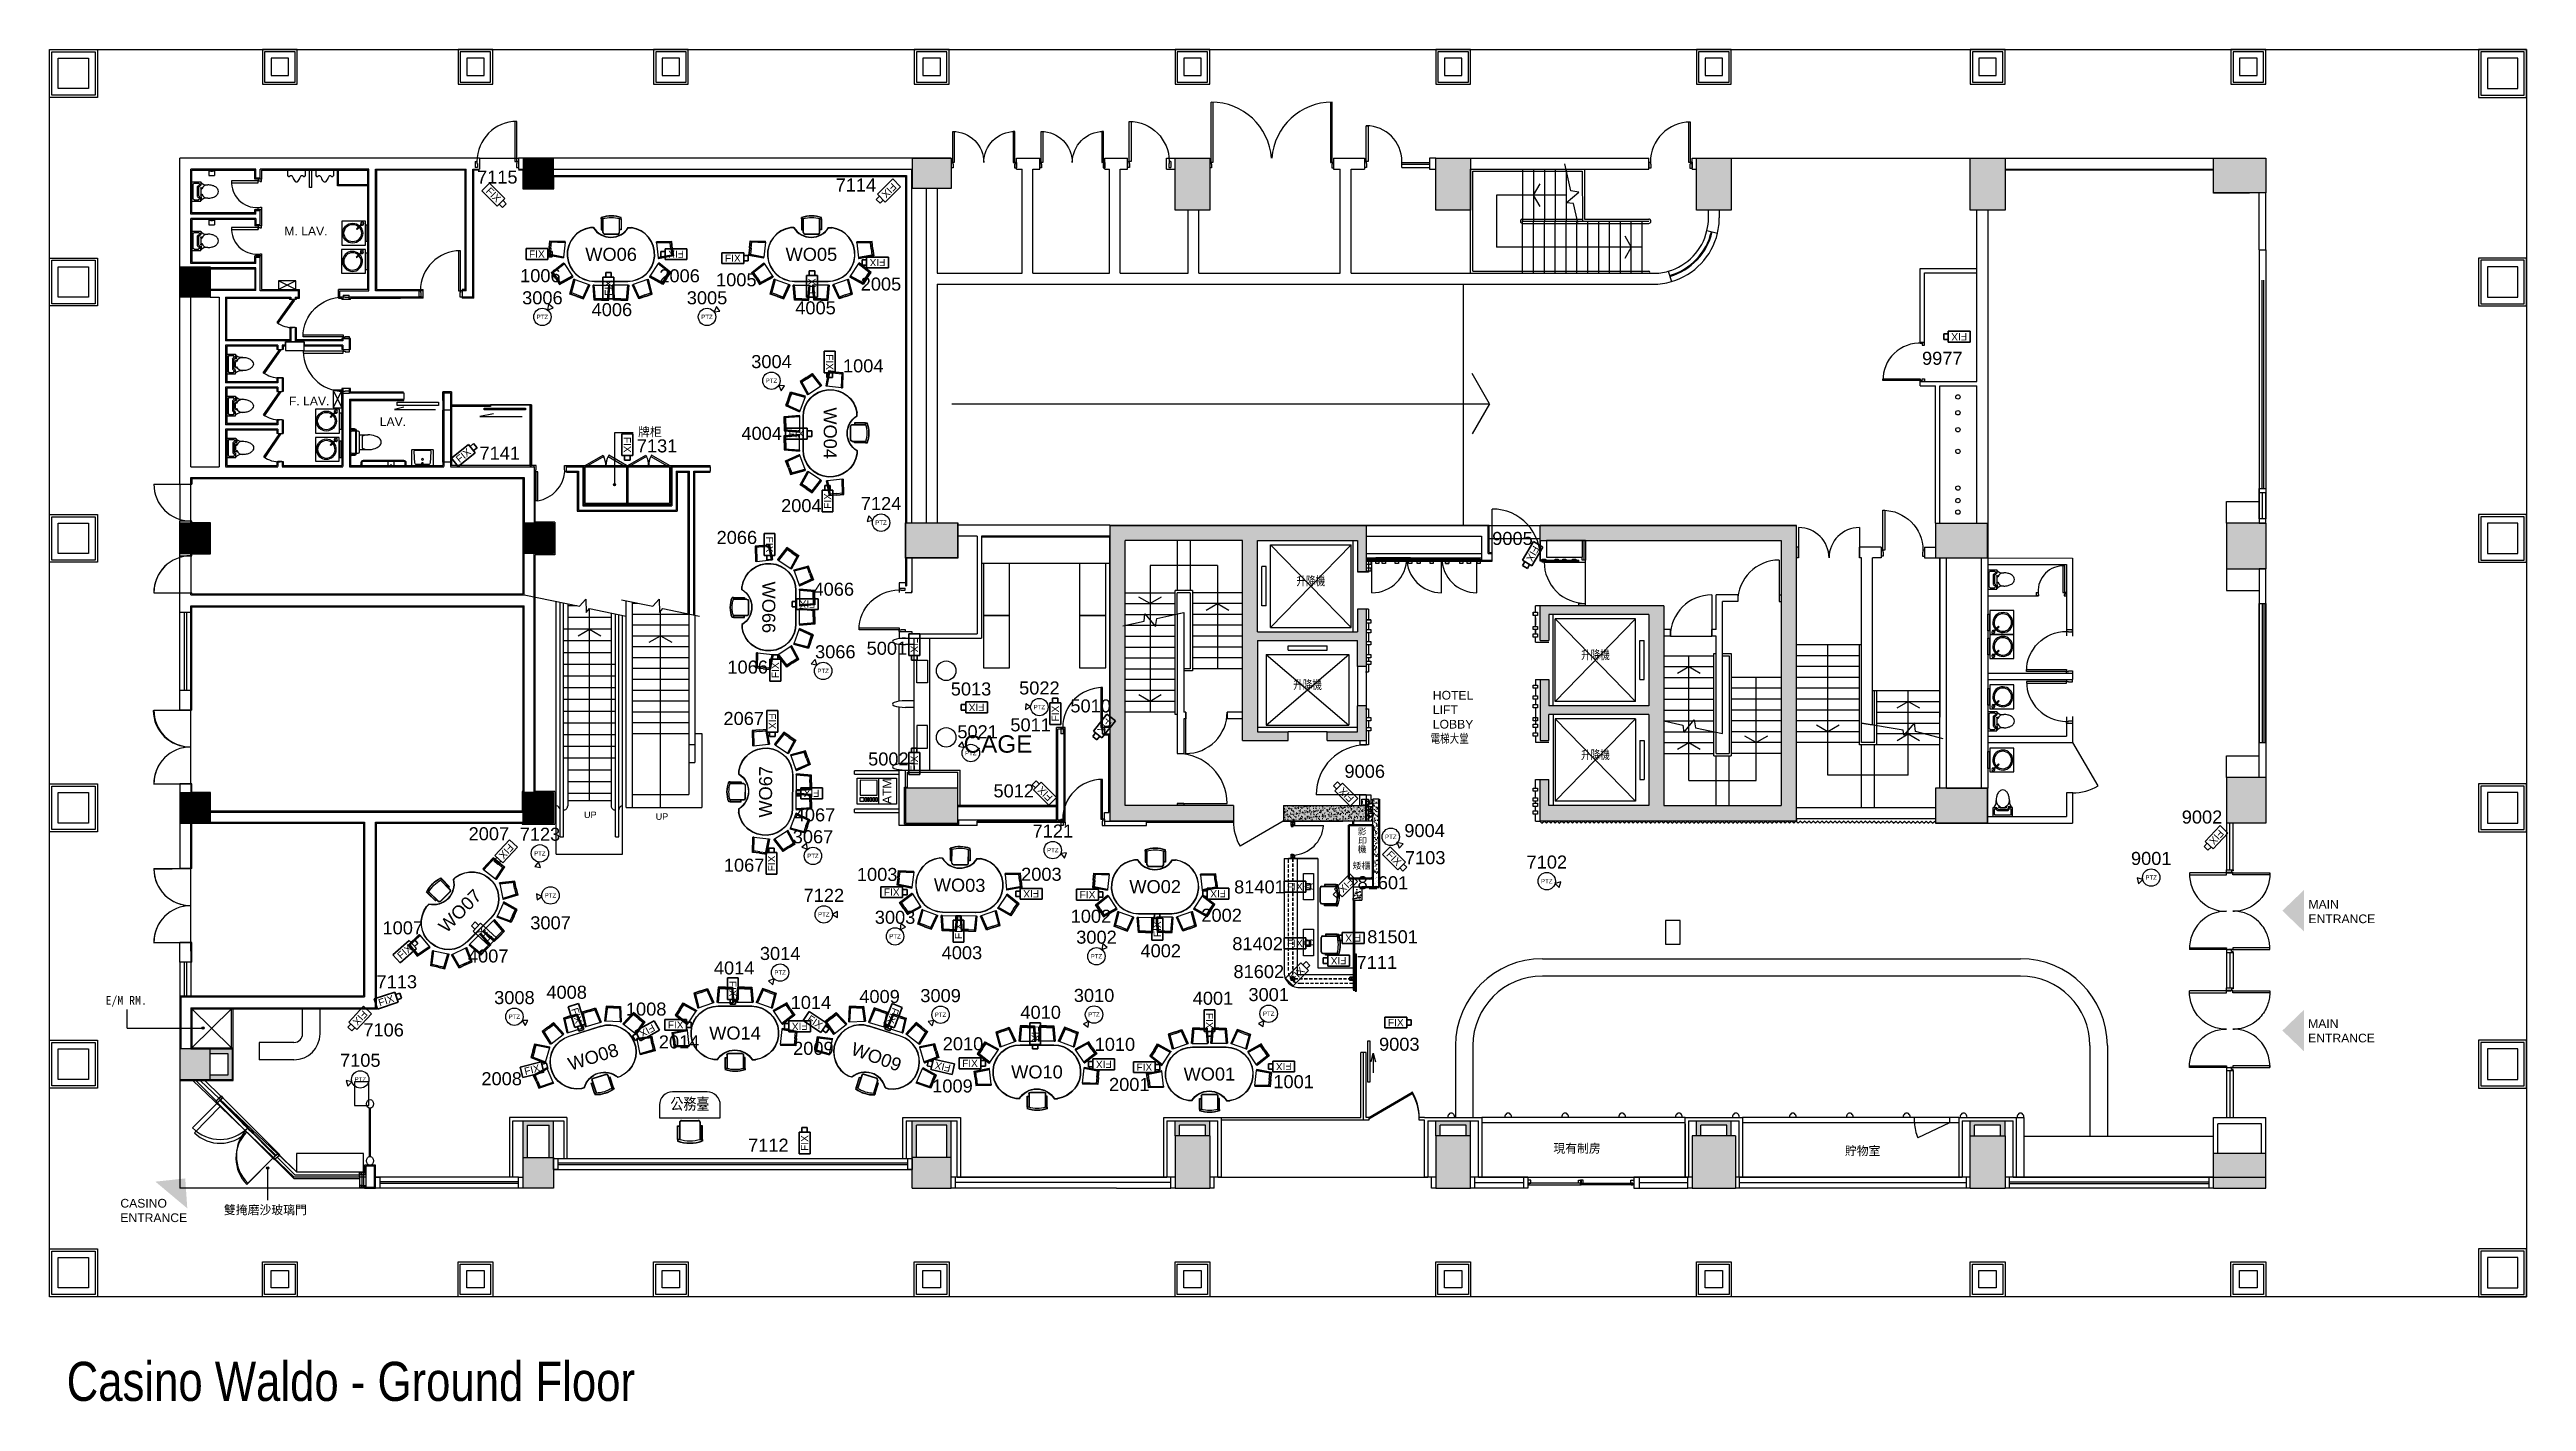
# Model space of a CAD drawing. Header units: millimetres. Extents: x 0 to 57000, y -2411 to 28700.
import ezdxf
from ezdxf.enums import TextEntityAlignment as Align

# ---------------------------------------------------------------- set-up
doc = ezdxf.new("R2010")
doc.units = ezdxf.units.MM
doc.header["$MEASUREMENT"] = 0
doc.linetypes.add('HIDDEN', pattern=[0.375, 0.25, -0.125])
doc.layers.get('0').update_dxf_attribs({"color": 8})
for name, color, linetype in [('Cam No._DICJ', 1, 'Continuous'), ('Camera_DICJ', 3, 'Continuous'), ('Floor Structure', 8, 'Continuous'), ('Table', 8, 'Continuous')]:
    doc.layers.add(name, color=color, linetype=linetype)
doc.styles.add('Arial', font='arial.ttf')
doc.styles.add('cho2', font='simplex.shx', dxfattribs={"bigfont": 'chineset.shx'})
doc.styles.get("Standard").update_dxf_attribs({"font": 'arial.ttf'})
doc.styles.add('VERDANA', font='verdana.ttf', dxfattribs={"width": 0.8, "height": 0.3})
doc.dimstyles.new('ISO-25', dxfattribs={"dimtxt": 500, "dimasz": 400, "dimexe": 30, "dimexo": 0.625, "dimgap": 40, "dimtad": 1, "dimdec": 0, "dimtxsty": 'Arial', "dimblk": 'ARCHTICK', "dimcen": 2.5, "dimadec": 0, "dimazin": 0, "dimtfac": 1, "dimtdec": 0, "dimtmove": 0, "dimatfit": 3, "dimldrblk": 'DOT', "dimfxl": 1, "dimarcsym": 0})
pattern_1 = [(37.5, (72206.68, -144406.55), (-3.200063, 97.882647), [0, -77.216, 0, -86.36, 0, -82.55]), (7.5, (72206.68, -144406.55), (89.90466, 143.36502), [0, -41.656, 0, -69.596, 0, -26.67]), (327.5, (72144.2, -144406.55), (158.198474, 0.287437), [0, -25.4, 0, -91.44, 0, -119.38]), (317.5, (72144.2, -144406.55), (152.71129, 44.58586), [0, -12.7, 0, -59.944, 0, -68.58])]

msp = doc.modelspace()

# ---------------------------------------------------------------- texts
at = {"layer": 'Floor Structure', "style": 'cho2'}
for s, height, p in [('升降機', 200, (29025, 16350)), ('升降機', 200, (35575, 14650)), ('升降機', 200, (28950, 13962)), ('電梯大堂', 200, (32220, 12724)), ('升降機', 200, (35575, 12350)), ('公務臺', 300, (14736, 4276))]:
    msp.add_text(s, height=height, dxfattribs=at).set_placement(p, align=Align.CENTER)
for s, p in [('A', (29090, 9436)), ('B', (29090, 8151))]:
    msp.add_text(s, height=200, rotation=90, dxfattribs=at).set_placement(p, align=Align.CENTER)
at = {"layer": 'Floor Structure'}
for s, insert, char_height, attachment_point in [('{\\fArial|b0|i0|c0|p34;M. LAV.}', (5404, 24622), 200, 1), ('{\\fArial|b0|i0|c0|p34;F. LAV.}', (5509, 20712), 200, 1), ('{\\fArial|b0|i0|c0|p34;LAV.}', (7599, 20237), 200, 1), ('{\\fSimSun|b0|i0|c134|p2;牌柜}', (13544, 20001), 200, 1), ('{\\fArial|b0|i0|c0|p34;HOTEL \\PLIFT\\PLOBBY}', (31833, 13941), 200, 1), ('UP', (12299, 11165), 150, 1), ('UP', (13948, 11124), 150, 1), ('{\\fArial|b0|i0|c0|p34;MAIN\\PENTRANCE}', (51984, 9129), 200, 1), ('{\\fSimSun|b0|i0|c0|p2;E/M RM.}', (1288, 6919), 200, 1), ('{\\fArial|b0|i0|c0|p34;MAIN\\PENTRANCE}', (51976, 6385), 200, 1), ('{\\fSimSun|b0|i0|c0|p2;    \\fSimSun|b0|i0|c134|p2;現有制房}', (35698, 3288), 200, 9), ('{\\fSimSun|b0|i0|c0|p2;    \\fSimSun|b0|i0|c134|p2;現有制房}', (35698, 3288), 200, 9), ('{\\fSimSun|b0|i0|c0|p2;    \\fSimSun|b0|i0|c134|p2;貯物室}', (42134, 3232), 200, 9), ('{\\fSimSun|b0|i0|c0|p2;    \\fSimSun|b0|i0|c134|p2;貯物室}', (42134, 3232), 200, 9), ('{\\fArial|b0|i0|c0|p34;CASINO\\PENTRANCE}', (1630, 2250), 200, 1), ('{\\fSimSun|b0|i0|c134|p2;雙掩磨沙玻璃門}', (4013, 2096), 200, 1)]:
    msp.add_mtext_dynamic_manual_height_columns(s, width=4220, gutter_width=12.5, heights=[0], dxfattribs=dict(at, insert=insert, char_height=char_height, attachment_point=attachment_point))
at = {"layer": 'Floor Structure', "ltscale": 0.6, "insert": (21034, 12919), "char_height": 250, "attachment_point": 1, "style": 'Arial'}
msp.add_mtext_dynamic_manual_height_columns('{\\H1.6x;CAGE}', width=1885.5, gutter_width=6350, heights=[0], dxfattribs=at)
at = {"layer": 'Floor Structure', "char_height": 146.25, "attachment_point": 1, "style": 'Arial'}
for s, insert in [('{\\fSimSun|b0|i0|c134|p2;機}', (30103, 10367)), ('{\\fSimSun|b0|i0|c134|p2;影}', (30101, 10777)), ('{\\fSimSun|b0|i0|c134|p2;印}', (30112, 10563)), ('{\\fSimSun|b0|i0|c134|p2;矮櫃}', (29988, 9991))]:
    msp.add_mtext_dynamic_manual_height_columns(s, width=5420.14, gutter_width=12.5, heights=[0], dxfattribs=dict(at, insert=insert))
at = {"layer": 'Floor Structure', "insert": (13474, -1499), "char_height": 900, "attachment_point": 3, "style": 'VERDANA'}
msp.add_mtext('{\\fArial|b0|i0|c0|p34;Casino Waldo - Ground Floor}', dxfattribs=at)

# ---------------------------------------------------------------- blocks, each defined once
blk = doc.blocks.new('Tow Door')
for p, q in [((-1760, 120), (-1760, 980)), ((-1760, 980), (-1715, 980)), ((-1715, 980), (-1715, 120)), ((-40, 980), (-85, 980)), ((-85, 980), (-85, 120)), ((-40, 120), (-40, 980)), ((-1800, 120), (-1760, 120)), ((-1800, 120), (-1800, -20)), ((-1715, 120), (-1760, 120)), ((-1760, 120), (-1760, 75)), ((-1760, 75), (-1750, 75)), ((-1750, 75), (-1750, -20)), ((-85, 120), (-40, 120)), ((-50, 75), (-50, -20)), ((-40, 75), (-50, 75)), ((0, 120), (-40, 120)), ((-40, 120), (-40, 75)), ((0, 120), (0, -20)), ((-1750, -20), (-1800, -20)), ((-50, -20), (0, -20))]:
    blk.add_line(p, q)
for centre, start, end in [((-1760, 120), 0, 90), ((-40, 120), 90, 180)]:
    blk.add_arc(centre, 860, start, end)
blk = doc.blocks.new('one Door')
for p, q in [((-85, 1040), (-85, 120)), ((-40, 1040), (-85, 1040)), ((-40, 120), (-40, 1040)), ((-1000, 120), (-1000, -20)), ((-1000, 120), (-960, 120)), ((-960, 120), (-960, 75)), ((-960, 75), (-950, 75)), ((-950, 75), (-950, -20)), ((-85, 120), (-40, 120)), ((-40, 75), (-50, 75)), ((-50, 75), (-50, -20)), ((-40, 120), (-40, 75)), ((0, 120), (-40, 120)), ((0, 120), (0, -20)), ((-950, -20), (-1000, -20)), ((-50, -20), (0, -20))]:
    blk.add_line(p, q)
blk.add_arc((-40, 120), 920, 90, 180)
blk = doc.blocks.new('UG-P1-WC-SC002')
for p, q in [((-170, 210), (-170, 406)), ((170, 210), (170, 406))]:
    blk.add_line(p, q)
for points in [[(-140, 270), (0, 270), (140, 270, 0.223882), (123, 612, 0.153664), (47, 697, 0.092509), (0, 710, 0.092509), (-47, 697, 0.153664), (-123, 612, 0.223882)], [(-250, 30, 0.414214), (-220, 0), (220, 0, 0.414214), (250, 30), (250, 180, 0.414214), (220, 210), (-220, 210, 0.414214), (-250, 180)]]:
    blk.add_lwpolyline(points, format="xyb", close=True)
blk = doc.blocks.new('WC_P1')
for p, q in [((-225, 0), (225, 0)), ((-225, -144), (-225, 0)), ((225, 0), (225, -144))]:
    blk.add_line(p, q)
for centre, radius, start, end in [((-197, -140), 28.4, 172.15803, 312.62785), ((-144, -198), 50, 13.30521, 132.62785), ((113, -137), 213, 193.30521, 226.43883), ((0, -256), 50, 226.43883, 313.56117), ((-113, -137), 213, 313.56117, 346.69479), ((144, -198), 50, 47.37215, 166.69479), ((197, -140), 28.4, 227.37215, 7.84197)]:
    blk.add_arc(centre, radius, start, end)
blk = doc.blocks.new('WC_P')
for p, q in [((10, 18), (30, 18)), ((20, 68), (125, 68)), ((20, 18), (20, 68)), ((30, 18), (30, -18)), ((125, -68), (125, 68)), ((10, -18), (30, -18)), ((20, -68), (20, -18)), ((20, -68), (125, -68))]:
    blk.add_line(p, q)
blk.add_lwpolyline([(0, -28), (10, -28), (10, 28), (0, 28)], close=True)
blk.add_arc((48, 0), 25.2, 135.9387, 224.0613)
blk = doc.blocks.new('UG-P1-Face plate SA028')
at = {"color": 0, "linetype": 'ByBlock'}
for p, q in [((-15, 0), (-15, -84)), ((15, 0), (15, -84)), ((15, -84), (-15, -84)), ((-10, -58), (-10, -84)), ((10, -58), (10, -84))]:
    blk.add_line(p, q, dxfattribs=at)
blk.add_lwpolyline([(227, -394, 0.414214), (247, -374), (247, -20, 0.414214), (227, 0), (-227, 0, 0.414214), (-247, -20), (-247, -374, 0.414214), (-227, -394)], format="xyb", close=True, dxfattribs=at)
blk.add_lwpolyline([(-15, -42), (-136, -42, 0.414214), (-173, -78), (-192, -341, 0.414214), (-156, -378), (156, -378, 0.414214), (192, -341), (173, -78, 0.414214), (136, -42), (15, -42)], format="xyb", dxfattribs=at)
blk.add_circle((0, -164), 19.7, dxfattribs=at)
blk = doc.blocks.new('*U72')
at = {"color": 8}
for p, q in [((-402, 229), (-477, 229)), ((-402, 222), (-477, 222)), ((-226, 426), (-226, 458)), ((-226, 426), (-226, 458)), ((-189, 426), (-226, 426)), ((-226, 426), (-226, 173)), ((-226, 180), (-189, 180)), ((-226, 173), (-189, 173)), ((-219, 426), (-219, 458)), ((-219, 426), (-219, 173)), ((-189, 114), (-189, 426)), ((-182, 114), (-182, 426)), ((-150, 84), (160, 84)), ((-150, 77), (160, 77)), ((190, 109), (190, 426)), ((197, 109), (197, 426)), ((197, 426), (235, 426)), ((235, 180), (197, 180)), ((235, 173), (197, 173)), ((228, 426), (228, 458)), ((228, 426), (228, 173)), ((235, 426), (235, 458)), ((235, 426), (235, 458)), ((235, 426), (235, 173)), ((395, 229), (470, 229)), ((395, 222), (470, 222)), ((-1425, -241), (-1444, -405)), ((-1444, -405), (-1099, -473)), ((-1443, -398), (-1097, -466)), ((-1440, -384), (-1095, -451)), ((-1439, -377), (-1094, -444)), ((-1417, -242), (-1437, -406)), ((-1425, -241), (-1408, -75)), ((-1417, -241), (-1401, -76)), ((-1409, -97), (-1057, -106)), ((-1409, -104), (-1058, -113)), ((-1408, -75), (-1056, -85)), ((-1408, -83), (-1056, -92)), ((-1389, -245), (-1404, -388)), ((-1389, -245), (-1373, -101)), ((-1102, -450), (-1106, -471)), ((-1095, -451), (-1099, -473)), ((-1057, -106), (-1095, -451)), ((-1064, -113), (-1063, -84)), ((-1057, -106), (-1056, -85)), ((1398, -96), (1046, -105)), ((1398, -103), (1046, -112)), ((1046, -127), (1046, -105)), ((1398, -117), (1046, -127)), ((1046, -127), (1084, -472)), ((1398, -125), (1047, -134)), ((1054, -134), (1053, -105)), ((1428, -398), (1083, -465)), ((1430, -405), (1084, -472)), ((1084, -472), (1088, -493)), ((1432, -419), (1087, -486)), ((1434, -426), (1088, -493)), ((1091, -470), (1095, -492)), ((1378, -265), (1362, -121)), ((1378, -265), (1394, -409)), ((1407, -262), (1390, -97)), ((1414, -261), (1398, -96)), ((1407, -262), (1427, -427)), ((1414, -261), (1434, -426)), ((-1374, -804), (-1097, -586)), ((-1281, -941), (-1374, -804)), ((-1370, -809), (-1093, -591)), ((-1275, -937), (-1368, -800)), ((-1361, -821), (-1084, -603)), ((-1356, -826), (-1080, -609)), ((-1251, -921), (-1331, -801)), ((-1281, -941), (-1191, -1081)), ((-1275, -937), (-1185, -1077)), ((-1251, -921), (-1171, -1042)), ((-1205, -1055), (-896, -886)), ((-1201, -1062), (-892, -892)), ((-1194, -1074), (-886, -905)), ((-1191, -1081), (-882, -911)), ((-1085, -613), (-1103, -590)), ((-1084, -603), (-1097, -586)), ((-1084, -603), (-892, -892)), ((-948, -1303), (-857, -963)), ((-941, -1305), (-850, -965)), ((-927, -1309), (-836, -968)), ((-920, -1311), (-829, -971)), ((-899, -896), (-888, -915)), ((-892, -892), (-882, -911)), ((-831, -977), (-859, -970)), ((-836, -968), (-857, -963)), ((-836, -968), (-509, -1086)), ((-662, -1403), (-516, -1083)), ((-655, -1406), (-509, -1086)), ((-642, -1412), (-496, -1092)), ((-636, -1415), (-490, -1095)), ((-512, -1092), (-493, -1101)), ((-509, -1086), (-490, -1095)), ((-395, -1095), (-416, -1096)), ((-387, -1447), (-416, -1096)), ((-387, -1101), (-416, -1104)), ((-380, -1447), (-409, -1096)), ((-365, -1446), (-395, -1095)), ((-395, -1095), (-47, -1095)), ((-358, -1445), (-387, -1095)), ((-385, -1006), (385, -1006)), ((-385, -1013), (385, -1013)), ((-84, -1445), (-54, -1095)), ((-76, -1446), (-47, -1095)), ((-62, -1447), (-33, -1096)), ((-55, -1447), (-26, -1096)), ((-48, -1102), (-26, -1104)), ((-47, -1095), (-26, -1096)), ((47, -1095), (26, -1096)), ((55, -1447), (26, -1096)), ((48, -1102), (26, -1104)), ((62, -1447), (33, -1096)), ((77, -1446), (47, -1095)), ((395, -1095), (47, -1095)), ((84, -1445), (54, -1095)), ((358, -1445), (387, -1095)), ((365, -1446), (395, -1095)), ((380, -1447), (409, -1096)), ((387, -1447), (416, -1096)), ((387, -1101), (416, -1104)), ((395, -1095), (416, -1096)), ((509, -1086), (490, -1095)), ((636, -1415), (490, -1095)), ((512, -1092), (493, -1101)), ((642, -1412), (496, -1092)), ((836, -968), (509, -1086)), ((655, -1406), (509, -1086)), ((662, -1403), (516, -1083)), ((920, -1311), (830, -971)), ((831, -977), (859, -970)), ((836, -968), (857, -963)), ((927, -1309), (836, -968)), ((941, -1305), (850, -965)), ((948, -1303), (857, -963)), ((892, -892), (882, -911)), ((1191, -1081), (882, -911)), ((1194, -1074), (886, -905)), ((899, -896), (888, -915)), ((1084, -603), (892, -892)), ((1201, -1062), (892, -892)), ((1205, -1055), (896, -886)), ((1356, -826), (1080, -609)), ((1084, -603), (1097, -586)), ((1361, -821), (1084, -603)), ((1085, -613), (1103, -590)), ((1370, -809), (1093, -591)), ((1374, -804), (1097, -586)), ((1251, -921), (1171, -1042)), ((1275, -937), (1185, -1077)), ((1281, -941), (1191, -1081)), ((1251, -921), (1331, -801)), ((1275, -937), (1368, -800)), ((1281, -941), (1374, -804)), ((-791, -1357), (-948, -1303)), ((-789, -1351), (-946, -1296)), ((-779, -1323), (-915, -1275)), ((-791, -1357), (-636, -1415)), ((-789, -1351), (-633, -1408)), ((-779, -1323), (-643, -1372)), ((-221, -1438), (-387, -1440)), ((-221, -1446), (-387, -1447)), ((-221, -1410), (-365, -1410)), ((-221, -1410), (-76, -1410)), ((-221, -1438), (-55, -1440)), ((-221, -1446), (-55, -1447)), ((221, -1438), (55, -1440)), ((221, -1446), (55, -1447)), ((221, -1410), (77, -1410)), ((221, -1410), (365, -1410)), ((221, -1438), (387, -1440)), ((221, -1446), (387, -1447)), ((789, -1351), (633, -1408)), ((791, -1357), (636, -1415)), ((779, -1323), (643, -1372)), ((779, -1323), (915, -1275)), ((789, -1351), (946, -1296)), ((791, -1357), (948, -1303))]:
    blk.add_line(p, q, dxfattribs=at)
for centre, radius, start, end in [((-388, -389), 624, 98.1413, 270.3305), ((-388, -389), 617, 98.1413, 270.3305), ((-4, 477), 477, 211.8345, 328.1655), ((-4, 477), 470, 211.8345, 328.1655), ((4, -168), 667, 69.7707, 110.2293), ((4, -168), 667, 69.7707, 110.2293), ((4, -168), 660, 69.7707, 110.2293), ((4, -260), 713, 74.2777, 105.7223), ((4, -260), 713, 74.2777, 105.7223), ((-149, 117), 40, 184.2468, 267.7799), ((-149, 117), 32.8, 184.2468, 267.7799), ((159, 116), 31.3, 271.3186, 350.2772), ((159, 116), 38.5, 271.3186, 350.2772), ((381, -389), 624, 269.6695, 81.8587), ((381, -389), 617, 269.6695, 81.8587)]:
    blk.add_arc(centre, radius, start, end, dxfattribs=at)
at = {"color": 2}
blk.add_attdef('TABEL_UNMBER', text='', height=300, dxfattribs=at).set_placement((0, -389), align=Align.MIDDLE_CENTER)
blk = doc.blocks.new('Chair')
for p, q in [((0, 91), (0, 406)), ((0, 406), (47, 406)), ((0, 397), (47, 397)), ((47, 91), (0, 91)), ((0, 91), (0, 51)), ((0, 91), (0, 51)), ((9, 91), (9, 406)), ((9, 91), (9, 51)), ((47, 480), (47, 91)), ((56, 480), (56, 91)), ((94, 526), (482, 526)), ((94, 517), (482, 517)), ((519, 486), (519, 91)), ((528, 486), (528, 91)), ((575, 406), (528, 406)), ((575, 397), (528, 397)), ((528, 91), (575, 91)), ((566, 91), (566, 406)), ((566, 91), (566, 51)), ((575, 91), (575, 406)), ((575, 91), (575, 51)), ((575, 91), (575, 51))]:
    blk.add_line(p, q)
for centre, radius, start, end in [((287, 831), 831, 249.7707, 290.2293), ((287, 831), 831, 249.7707, 290.2293), ((287, 831), 822, 249.7707, 290.2293), ((96, 476), 49.9, 92.2201, 175.7532), ((287, 946), 888, 254.2777, 285.7223), ((287, 946), 888, 254.2777, 285.7223), ((96, 476), 40.9, 92.2201, 175.7532), ((481, 478), 48, 9.7228, 88.6814), ((481, 478), 39, 9.7228, 88.6814)]:
    blk.add_arc(centre, radius, start, end)
blk = doc.blocks.new('ATM')
at = {"color": 7}
for p, q in [((77790, 17030), (78690, 17030)), ((77790, 16430), (77790, 17030)), ((78194, 17030), (78194, 16430)), ((78624, 16823), (78231, 16823)), ((78231, 16823), (78231, 16480)), ((78624, 16480), (78624, 16823)), ((78690, 17030), (78690, 16430)), ((78690, 16430), (77790, 16430)), ((78231, 16480), (78624, 16480))]:
    blk.add_line(p, q, dxfattribs=at)
for points in [[(78231, 16970), (78260, 16970), (78260, 16874), (78231, 16874)], [(78297, 16970), (78327, 16970), (78327, 16874), (78297, 16874)], [(78361, 16970), (78391, 16970), (78391, 16874), (78361, 16874)], [(78421, 16970), (78451, 16970), (78451, 16874), (78421, 16874)], [(78482, 16970), (78512, 16970), (78512, 16874), (78482, 16874)], [(78543, 16970), (78624, 16970), (78624, 16874), (78543, 16874)]]:
    blk.add_lwpolyline(points, close=True, dxfattribs=at)
at = {"color": 0}
blk.add_attdef('ATM', text='', height=200, rotation=270, dxfattribs=at).set_placement((78004, 16730), align=Align.MIDDLE_CENTER)
blk = doc.blocks.new('_ArchTick')
at = {"color": 0, "linetype": 'ByBlock', "const_width": 0.15}
blk.add_lwpolyline([(-0.5, -0.5), (0.5, 0.5)], dxfattribs=at)
blk = doc.blocks.new('*U17')
at = {"layer": 'Camera_DICJ', "color": 3, "lineweight": 35}
for p, q in [((250, 125), (-250, 125)), ((-250, 125), (-250, -125)), ((250, -125), (250, 125)), ((250, 63), (354, 63)), ((354, 63), (354, -62)), ((-250, -125), (250, -125)), ((354, -62), (250, -62))]:
    blk.add_line(p, q, dxfattribs=at)
at = {"layer": 'Cam No._DICJ', "style": 'Arial'}
blk.add_attdef('CAMERA_NUMBER', text='', height=300, dxfattribs=at).set_placement((0, 125), align=Align.BOTTOM_CENTER)
at = {"layer": 'Camera_DICJ', "color": 3, "style": 'Arial'}
blk.add_attdef('Camera_Type', text='', height=167, dxfattribs=at).set_placement((0, 0), align=Align.MIDDLE_CENTER)
blk = doc.blocks.new('*U18')
at = {"layer": 'Camera_DICJ', "color": 3, "lineweight": 35}
for p, q in [((-354, -63), (-354, 62)), ((-354, 62), (-250, 62)), ((-250, 125), (-250, -125)), ((250, 125), (-250, 125)), ((250, -125), (250, 125)), ((-250, -63), (-354, -63)), ((-250, -125), (250, -125))]:
    blk.add_line(p, q, dxfattribs=at)
at = {"layer": 'Cam No._DICJ', "style": 'Arial'}
blk.add_attdef('CAMERA_NUMBER', text='', height=300, dxfattribs=at).set_placement((0, 125), align=Align.BOTTOM_CENTER)
at = {"layer": 'Camera_DICJ', "color": 3, "style": 'Arial'}
blk.add_attdef('Camera_Type', text='', height=167, rotation=180, dxfattribs=at).set_placement((0, 0), align=Align.MIDDLE_CENTER)
blk = doc.blocks.new('*U35')
at = {"layer": 'Camera_DICJ', "color": 3, "lineweight": 35}
for p, q in [((18, 279), (-234, -153)), ((-18, -279), (234, 153)), ((234, 153), (18, 279)), ((-234, -153), (-18, -279)), ((-232, -275), (-180, -185)), ((-124, -338), (-232, -275)), ((-72, -248), (-124, -338))]:
    blk.add_line(p, q, dxfattribs=at)
at = {"layer": 'Cam No._DICJ', "style": 'Arial'}
blk.add_attdef('CAMERA_NUMBER', text='', height=300, dxfattribs=at).set_placement((0, 125), align=Align.BOTTOM_CENTER)
at = {"layer": 'Camera_DICJ', "color": 3, "style": 'Arial'}
blk.add_attdef('Camera_Type', text='', height=167, rotation=239.8182, dxfattribs=at).set_placement((0, 0), align=Align.MIDDLE_CENTER)
blk = doc.blocks.new('*U40')
at = {"layer": 'Camera_DICJ', "color": 3, "lineweight": 35}
for p, q in [((80, 268), (-262, -96)), ((-80, -268), (262, 96)), ((262, 96), (80, 268)), ((-288, -215), (-217, -139)), ((-197, -301), (-288, -215)), ((-262, -96), (-80, -268)), ((-126, -225), (-197, -301))]:
    blk.add_line(p, q, dxfattribs=at)
at = {"layer": 'Cam No._DICJ', "style": 'Arial'}
blk.add_attdef('CAMERA_NUMBER', text='', height=300, dxfattribs=at).set_placement((0, 125), align=Align.BOTTOM_CENTER)
at = {"layer": 'Camera_DICJ', "color": 3, "style": 'Arial'}
blk.add_attdef('Camera_Type', text='', height=167, rotation=226.7313, dxfattribs=at).set_placement((0, 0), align=Align.MIDDLE_CENTER)
blk = doc.blocks.new('*U39')
at = {"layer": 'Camera_DICJ', "color": 3, "lineweight": 35}
for p, q in [((-88, 265), (-265, 88)), ((-265, 88), (88, -265)), ((265, -88), (-88, 265)), ((88, -265), (265, -88)), ((206, -295), (133, -221)), ((295, -206), (206, -295)), ((221, -133), (295, -206))]:
    blk.add_line(p, q, dxfattribs=at)
at = {"layer": 'Cam No._DICJ', "style": 'Arial'}
blk.add_attdef('CAMERA_NUMBER', text='', height=300, dxfattribs=at).set_placement((0, 125), align=Align.BOTTOM_CENTER)
at = {"layer": 'Camera_DICJ', "color": 3, "style": 'Arial'}
blk.add_attdef('Camera_Type', text='', height=167, rotation=315, dxfattribs=at).set_placement((0, 0), align=Align.MIDDLE_CENTER)
blk = doc.blocks.new('*U34')
at = {"layer": 'Camera_DICJ', "color": 3, "lineweight": 35}
for p, q in [((-295, 206), (-206, 295)), ((-221, 133), (-295, 206)), ((-88, 265), (-265, 88)), ((-265, 88), (88, -265)), ((-206, 295), (-133, 221)), ((265, -88), (-88, 265)), ((88, -265), (265, -88))]:
    blk.add_line(p, q, dxfattribs=at)
at = {"layer": 'Cam No._DICJ', "style": 'Arial'}
blk.add_attdef('CAMERA_NUMBER', text='', height=300, dxfattribs=at).set_placement((0, 125), align=Align.BOTTOM_CENTER)
at = {"layer": 'Camera_DICJ', "color": 3, "style": 'Arial'}
blk.add_attdef('Camera_Type', text='', height=167, rotation=135, dxfattribs=at).set_placement((0, 0), align=Align.MIDDLE_CENTER)
blk = doc.blocks.new('*U36')
at = {"layer": 'Camera_DICJ', "color": 3, "lineweight": 35}
for p, q in [((-295, 206), (-206, 295)), ((-221, 133), (-295, 206)), ((-88, 265), (-265, 88)), ((-265, 88), (88, -265)), ((-206, 295), (-133, 221)), ((265, -88), (-88, 265)), ((88, -265), (265, -88))]:
    blk.add_line(p, q, dxfattribs=at)
at = {"layer": 'Cam No._DICJ', "style": 'Arial'}
blk.add_attdef('CAMERA_NUMBER', text='', height=300, dxfattribs=at).set_placement((0, 125), align=Align.BOTTOM_CENTER)
at = {"layer": 'Camera_DICJ', "color": 3, "style": 'Arial'}
blk.add_attdef('Camera_Type', text='', height=167, rotation=135, dxfattribs=at).set_placement((0, 0), align=Align.MIDDLE_CENTER)
blk = doc.blocks.new('*U38')
at = {"layer": 'Camera_DICJ', "color": 3, "lineweight": 35}
for p, q in [((59, 273), (-254, -117)), ((-59, -273), (254, 117)), ((254, 117), (59, 273)), ((-270, -238), (-205, -156)), ((-172, -316), (-270, -238)), ((-254, -117), (-59, -273)), ((-107, -234), (-172, -316))]:
    blk.add_line(p, q, dxfattribs=at)
at = {"layer": 'Cam No._DICJ', "style": 'Arial'}
blk.add_attdef('CAMERA_NUMBER', text='', height=300, dxfattribs=at).set_placement((0, 125), align=Align.BOTTOM_CENTER)
at = {"layer": 'Camera_DICJ', "color": 3, "style": 'Arial'}
blk.add_attdef('Camera_Type', text='', height=167, rotation=231.3462, dxfattribs=at).set_placement((0, 0), align=Align.MIDDLE_CENTER)
blk = doc.blocks.new('*U19')
at = {"layer": 'Camera_DICJ', "color": 3, "lineweight": 35}
for p, q in [((125, 250), (-125, 250)), ((-125, 250), (-125, -250)), ((-63, 250), (-63, 354)), ((-63, 354), (62, 354)), ((62, 354), (62, 250)), ((125, -250), (125, 250)), ((-125, -250), (125, -250))]:
    blk.add_line(p, q, dxfattribs=at)
at = {"layer": 'Cam No._DICJ', "style": 'Arial'}
blk.add_attdef('CAMERA_NUMBER', text='', height=300, dxfattribs=at).set_placement((0, 125), align=Align.BOTTOM_CENTER)
at = {"layer": 'Camera_DICJ', "color": 3, "style": 'Arial'}
blk.add_attdef('Camera_Type', text='', height=167, rotation=90, dxfattribs=at).set_placement((0, 0), align=Align.MIDDLE_CENTER)
blk = doc.blocks.new('*U41')
at = {"layer": 'Camera_DICJ', "color": 3, "lineweight": 35}
for p, q in [((125, 250), (-125, 250)), ((-125, 250), (-125, -250)), ((125, -250), (125, 250)), ((-125, -250), (125, -250)), ((-62, -354), (-62, -250)), ((63, -354), (-62, -354)), ((63, -250), (63, -354))]:
    blk.add_line(p, q, dxfattribs=at)
at = {"layer": 'Cam No._DICJ', "style": 'Arial'}
blk.add_attdef('CAMERA_NUMBER', text='', height=300, dxfattribs=at).set_placement((0, 125), align=Align.BOTTOM_CENTER)
at = {"layer": 'Camera_DICJ', "color": 3, "style": 'Arial'}
blk.add_attdef('Camera_Type', text='', height=167, rotation=270, dxfattribs=at).set_placement((0, 0), align=Align.MIDDLE_CENTER)
blk = doc.blocks.new('*U42')
at = {"layer": 'Camera_DICJ', "color": 3, "lineweight": 35}
for p, q in [((125, 250), (-125, 250)), ((-125, 250), (-125, -250)), ((-63, 250), (-63, 354)), ((-63, 354), (62, 354)), ((62, 354), (62, 250)), ((125, -250), (125, 250)), ((-125, -250), (125, -250))]:
    blk.add_line(p, q, dxfattribs=at)
at = {"layer": 'Cam No._DICJ', "style": 'Arial'}
blk.add_attdef('CAMERA_NUMBER', text='', height=300, dxfattribs=at).set_placement((0, 125), align=Align.BOTTOM_CENTER)
at = {"layer": 'Camera_DICJ', "color": 3, "style": 'Arial'}
blk.add_attdef('Camera_Type', text='', height=167, rotation=90, dxfattribs=at).set_placement((0, 0), align=Align.MIDDLE_CENTER)
blk = doc.blocks.new('*U37')
at = {"layer": 'Camera_DICJ', "color": 3, "lineweight": 35}
for p, q in [((-354, -63), (-354, 62)), ((-354, 62), (-250, 62)), ((-250, 125), (-250, -125)), ((250, 125), (-250, 125)), ((250, -125), (250, 125)), ((-250, -63), (-354, -63)), ((-250, -125), (250, -125))]:
    blk.add_line(p, q, dxfattribs=at)
at = {"layer": 'Cam No._DICJ', "style": 'Arial'}
blk.add_attdef('CAMERA_NUMBER', text='', height=300, dxfattribs=at).set_placement((0, 125), align=Align.BOTTOM_CENTER)
at = {"layer": 'Camera_DICJ', "color": 3, "style": 'Arial'}
blk.add_attdef('Camera_Type', text='', height=167, rotation=180, dxfattribs=at).set_placement((0, 0), align=Align.MIDDLE_CENTER)
blk = doc.blocks.new('*U33')
at = {"layer": 'Camera_DICJ', "color": 3, "lineweight": 35}
for p, q in [((125, 250), (-125, 250)), ((-125, 250), (-125, -250)), ((-63, 250), (-63, 354)), ((-63, 354), (62, 354)), ((62, 354), (62, 250)), ((125, -250), (125, 250)), ((-125, -250), (125, -250))]:
    blk.add_line(p, q, dxfattribs=at)
at = {"layer": 'Cam No._DICJ', "style": 'Arial'}
blk.add_attdef('CAMERA_NUMBER', text='', height=300, dxfattribs=at).set_placement((0, 125), align=Align.BOTTOM_CENTER)
at = {"layer": 'Camera_DICJ', "color": 3, "style": 'Arial'}
blk.add_attdef('Camera_Type', text='', height=167, rotation=90, dxfattribs=at).set_placement((0, 0), align=Align.MIDDLE_CENTER)
blk = doc.blocks.new('*U32')
at = {"layer": 'Camera_DICJ', "color": 3, "lineweight": 35}
for p, q in [((-359, 19), (-331, 141)), ((-258, -5), (-359, 19)), ((-331, 141), (-230, 117)), ((-216, 178), (-272, -66)), ((272, 66), (-216, 178)), ((216, -178), (272, 66)), ((-272, -66), (216, -178))]:
    blk.add_line(p, q, dxfattribs=at)
at = {"layer": 'Cam No._DICJ', "style": 'Arial'}
blk.add_attdef('CAMERA_NUMBER', text='', height=300, dxfattribs=at).set_placement((0, 125), align=Align.BOTTOM_CENTER)
at = {"layer": 'Camera_DICJ', "color": 3, "style": 'Arial'}
blk.add_attdef('Camera_Type', text='', height=167, rotation=167.0092, dxfattribs=at).set_placement((0, 0), align=Align.MIDDLE_CENTER)
blk = doc.blocks.new('*U30')
at = {"layer": 'Camera_DICJ', "color": 3, "lineweight": 35}
for p, q in [((-137, 244), (-277, 36)), ((-277, 36), (137, -244)), ((277, -36), (-137, 244)), ((137, -244), (277, -36)), ((258, -250), (172, -192)), ((242, -88), (328, -147)), ((328, -147), (258, -250))]:
    blk.add_line(p, q, dxfattribs=at)
at = {"layer": 'Cam No._DICJ', "style": 'Arial'}
blk.add_attdef('CAMERA_NUMBER', text='', height=300, dxfattribs=at).set_placement((0, 125), align=Align.BOTTOM_CENTER)
at = {"layer": 'Camera_DICJ', "color": 3, "style": 'Arial'}
blk.add_attdef('Camera_Type', text='', height=167, rotation=325.9517, dxfattribs=at).set_placement((0, 0), align=Align.MIDDLE_CENTER)
blk = doc.blocks.new('*U29')
at = {"layer": 'Camera_DICJ', "color": 3, "lineweight": 35}
for p, q in [((158, 230), (-279, -11)), ((-158, -230), (279, 11)), ((279, 11), (158, 230)), ((-340, -116), (-249, -66)), ((-280, -226), (-340, -116)), ((-189, -176), (-280, -226)), ((-279, -11), (-158, -230))]:
    blk.add_line(p, q, dxfattribs=at)
at = {"layer": 'Cam No._DICJ', "style": 'Arial'}
blk.add_attdef('CAMERA_NUMBER', text='', height=300, dxfattribs=at).set_placement((0, 125), align=Align.BOTTOM_CENTER)
at = {"layer": 'Camera_DICJ', "color": 3, "style": 'Arial'}
blk.add_attdef('Camera_Type', text='', height=167, rotation=208.9052, dxfattribs=at).set_placement((0, 0), align=Align.MIDDLE_CENTER)
blk = doc.blocks.new('*U28')
at = {"layer": 'Camera_DICJ', "color": 3, "lineweight": 35}
for p, q in [((212, 182), (-273, 60)), ((-273, 60), (-212, -182)), ((273, -60), (212, 182)), ((227, 122), (328, 147)), ((359, 26), (258, 1)), ((328, 147), (359, 26)), ((-212, -182), (273, -60))]:
    blk.add_line(p, q, dxfattribs=at)
at = {"layer": 'Cam No._DICJ', "style": 'Arial'}
blk.add_attdef('CAMERA_NUMBER', text='', height=300, dxfattribs=at).set_placement((0, 125), align=Align.BOTTOM_CENTER)
at = {"layer": 'Camera_DICJ', "color": 3, "style": 'Arial'}
blk.add_attdef('Camera_Type', text='', height=167, rotation=14.1969, dxfattribs=at).set_placement((0, 0), align=Align.MIDDLE_CENTER)
blk = doc.blocks.new('*U27')
at = {"layer": 'Camera_DICJ', "color": 3, "lineweight": 35}
for p, q in [((44, 276), (-194, 201)), ((-194, 201), (-44, -276)), ((194, -201), (44, 276)), ((-44, -276), (194, -201)), ((47, -357), (16, -257)), ((166, -319), (47, -357)), ((135, -220), (166, -319))]:
    blk.add_line(p, q, dxfattribs=at)
at = {"layer": 'Cam No._DICJ', "style": 'Arial'}
blk.add_attdef('CAMERA_NUMBER', text='', height=300, dxfattribs=at).set_placement((0, 125), align=Align.BOTTOM_CENTER)
at = {"layer": 'Camera_DICJ', "color": 3, "style": 'Arial'}
blk.add_attdef('Camera_Type', text='', height=167, rotation=287.4876, dxfattribs=at).set_placement((0, 0), align=Align.MIDDLE_CENTER)
blk = doc.blocks.new('*U20')
at = {"layer": 'Camera_DICJ', "color": 3, "lineweight": 35}
for p, q in [((125, 250), (-125, 250)), ((-125, 250), (-125, -250)), ((125, -250), (125, 250)), ((-125, -250), (125, -250)), ((-62, -354), (-62, -250)), ((63, -354), (-62, -354)), ((63, -250), (63, -354))]:
    blk.add_line(p, q, dxfattribs=at)
at = {"layer": 'Cam No._DICJ', "style": 'Arial'}
blk.add_attdef('CAMERA_NUMBER', text='', height=300, dxfattribs=at).set_placement((0, 125), align=Align.BOTTOM_CENTER)
at = {"layer": 'Camera_DICJ', "color": 3, "style": 'Arial'}
blk.add_attdef('Camera_Type', text='', height=167, rotation=270, dxfattribs=at).set_placement((0, 0), align=Align.MIDDLE_CENTER)
blk = doc.blocks.new('*U31')
at = {"layer": 'Camera_DICJ', "color": 3, "lineweight": 35}
for p, q in [((-23, 279), (-209, -185)), ((209, 185), (-23, 279)), ((23, -279), (209, 185)), ((-209, -185), (23, -279)), ((-190, -305), (-151, -209)), ((-74, -352), (-190, -305)), ((-35, -255), (-74, -352))]:
    blk.add_line(p, q, dxfattribs=at)
at = {"layer": 'Cam No._DICJ', "style": 'Arial'}
blk.add_attdef('CAMERA_NUMBER', text='', height=300, dxfattribs=at).set_placement((0, 125), align=Align.BOTTOM_CENTER)
at = {"layer": 'Camera_DICJ', "color": 3, "style": 'Arial'}
blk.add_attdef('Camera_Type', text='', height=167, rotation=248.1169, dxfattribs=at).set_placement((0, 0), align=Align.MIDDLE_CENTER)
blk = doc.blocks.new('*U21')
at = {"layer": 'Camera_DICJ', "color": 3, "lineweight": 35}
for p, q in [((116, 254), (-273, -60)), ((-116, -254), (273, 60)), ((273, 60), (116, 254)), ((155, 206), (236, 272)), ((315, 174), (234, 109)), ((236, 272), (315, 174)), ((-273, -60), (-116, -254))]:
    blk.add_line(p, q, dxfattribs=at)
at = {"layer": 'Cam No._DICJ', "style": 'Arial'}
blk.add_attdef('CAMERA_NUMBER', text='', height=300, dxfattribs=at).set_placement((0, 125), align=Align.BOTTOM_CENTER)
at = {"layer": 'Camera_DICJ', "color": 3, "style": 'Arial'}
blk.add_attdef('Camera_Type', text='', height=167, rotation=39.011, dxfattribs=at).set_placement((0, 0), align=Align.MIDDLE_CENTER)
blk = doc.blocks.new('*U22')
at = {"layer": 'Camera_DICJ', "color": 3, "lineweight": 35}
for p, q in [((78, 268), (-262, -99)), ((-78, -268), (262, 99)), ((262, 99), (78, 268)), ((-286, -217), (-216, -141)), ((-195, -302), (-286, -217)), ((-262, -99), (-78, -268)), ((-124, -226), (-195, -302))]:
    blk.add_line(p, q, dxfattribs=at)
at = {"layer": 'Cam No._DICJ', "style": 'Arial'}
blk.add_attdef('CAMERA_NUMBER', text='', height=300, dxfattribs=at).set_placement((0, 125), align=Align.BOTTOM_CENTER)
at = {"layer": 'Camera_DICJ', "color": 3, "style": 'Arial'}
blk.add_attdef('Camera_Type', text='', height=167, rotation=227.2075, dxfattribs=at).set_placement((0, 0), align=Align.MIDDLE_CENTER)
blk = doc.blocks.new('*U24')
at = {"layer": 'Camera_DICJ', "color": 3, "lineweight": 35}
for p, q in [((105, 259), (-270, -72)), ((-105, -259), (270, 72)), ((270, 72), (105, 259)), ((146, 212), (224, 281)), ((224, 281), (307, 187)), ((307, 187), (229, 118)), ((-270, -72), (-105, -259))]:
    blk.add_line(p, q, dxfattribs=at)
at = {"layer": 'Cam No._DICJ', "style": 'Arial'}
blk.add_attdef('CAMERA_NUMBER', text='', height=300, dxfattribs=at).set_placement((0, 125), align=Align.BOTTOM_CENTER)
at = {"layer": 'Camera_DICJ', "color": 3, "style": 'Arial'}
blk.add_attdef('Camera_Type', text='', height=167, rotation=41.4047, dxfattribs=at).set_placement((0, 0), align=Align.MIDDLE_CENTER)
blk = doc.blocks.new('*U23')
at = {"layer": 'Camera_DICJ', "color": 3, "lineweight": 35}
for p, q in [((-303, 194), (-219, 286)), ((-226, 123), (-303, 194)), ((-100, 261), (-269, 77)), ((-269, 77), (100, -261)), ((-219, 286), (-142, 215)), ((269, -77), (-100, 261)), ((100, -261), (269, -77))]:
    blk.add_line(p, q, dxfattribs=at)
at = {"layer": 'Cam No._DICJ', "style": 'Arial'}
blk.add_attdef('CAMERA_NUMBER', text='', height=300, dxfattribs=at).set_placement((0, 125), align=Align.BOTTOM_CENTER)
at = {"layer": 'Camera_DICJ', "color": 3, "style": 'Arial'}
blk.add_attdef('Camera_Type', text='', height=167, rotation=137.4374, dxfattribs=at).set_placement((0, 0), align=Align.MIDDLE_CENTER)
blk = doc.blocks.new('*U25')
at = {"layer": 'Camera_DICJ', "color": 3, "lineweight": 35}
for p, q in [((197, 198), (-277, 39)), ((-277, 39), (-197, -198)), ((277, -39), (197, 198)), ((217, 139), (316, 172)), ((356, 53), (257, 20)), ((316, 172), (356, 53)), ((-197, -198), (277, -39))]:
    blk.add_line(p, q, dxfattribs=at)
at = {"layer": 'Cam No._DICJ', "style": 'Arial'}
blk.add_attdef('CAMERA_NUMBER', text='', height=300, dxfattribs=at).set_placement((0, 125), align=Align.BOTTOM_CENTER)
at = {"layer": 'Camera_DICJ', "color": 3, "style": 'Arial'}
blk.add_attdef('Camera_Type', text='', height=167, rotation=18.5178, dxfattribs=at).set_placement((0, 0), align=Align.MIDDLE_CENTER)
blk = doc.blocks.new('*U26')
at = {"layer": 'Camera_DICJ', "color": 3, "lineweight": 35}
for p, q in [((79, 268), (-262, -97)), ((-79, -268), (262, 97)), ((262, 97), (79, 268)), ((-288, -216), (-216, -140)), ((-196, -301), (-288, -216)), ((-262, -97), (-79, -268)), ((-125, -225), (-196, -301))]:
    blk.add_line(p, q, dxfattribs=at)
at = {"layer": 'Cam No._DICJ', "style": 'Arial'}
blk.add_attdef('CAMERA_NUMBER', text='', height=300, dxfattribs=at).set_placement((0, 125), align=Align.BOTTOM_CENTER)
at = {"layer": 'Camera_DICJ', "color": 3, "style": 'Arial'}
blk.add_attdef('Camera_Type', text='', height=167, rotation=226.9141, dxfattribs=at).set_placement((0, 0), align=Align.MIDDLE_CENTER)
blk = doc.blocks.new('*U50')
at = {"layer": 'Camera_DICJ', "color": 6}
for p, q in [((138, 292), (121, 159)), ((121, 159), (245, 211)), ((245, 211), (138, 292))]:
    blk.add_line(p, q, dxfattribs=at)
blk.add_circle((0, 0), 200, dxfattribs=at)
at = {"layer": 'Cam No._DICJ', "style": 'Arial'}
blk.add_attdef('CAMERA_NUMBER', text='', height=300, dxfattribs=at).set_placement((1, 200), align=Align.BOTTOM_CENTER)
at = {"layer": 'Camera_DICJ', "color": 6, "style": 'Arial'}
blk.add_attdef('CAMERA_TYPE', text='', height=100, dxfattribs=at).set_placement((0, 0), align=Align.MIDDLE_CENTER)
blk = doc.blocks.new('*U51')
at = {"layer": 'Camera_DICJ', "color": 6}
for p, q in [((217, 239), (162, 117)), ((162, 117), (296, 131)), ((296, 131), (217, 239))]:
    blk.add_line(p, q, dxfattribs=at)
blk.add_circle((0, 0), 200, dxfattribs=at)
at = {"layer": 'Cam No._DICJ', "style": 'Arial'}
blk.add_attdef('CAMERA_NUMBER', text='', height=300, dxfattribs=at).set_placement((1, 200), align=Align.BOTTOM_CENTER)
at = {"layer": 'Camera_DICJ', "color": 6, "style": 'Arial'}
blk.add_attdef('CAMERA_TYPE', text='', height=100, dxfattribs=at).set_placement((0, 0), align=Align.MIDDLE_CENTER)
blk = doc.blocks.new('*U53')
at = {"layer": 'Camera_DICJ', "color": 6}
for p, q in [((166, -111), (225, -232)), ((300, -120), (166, -111)), ((225, -232), (300, -120))]:
    blk.add_line(p, q, dxfattribs=at)
blk.add_circle((0, 0), 200, dxfattribs=at)
at = {"layer": 'Cam No._DICJ', "style": 'Arial'}
blk.add_attdef('CAMERA_NUMBER', text='', height=300, dxfattribs=at).set_placement((1, 200), align=Align.BOTTOM_CENTER)
at = {"layer": 'Camera_DICJ', "color": 6, "style": 'Arial'}
blk.add_attdef('CAMERA_TYPE', text='', height=100, dxfattribs=at).set_placement((0, 0), align=Align.MIDDLE_CENTER)
blk = doc.blocks.new('*U52')
at = {"layer": 'Camera_DICJ', "color": 6}
for p, q in [((-282, 158), (-322, 30)), ((-322, 30), (-191, 60)), ((-191, 60), (-282, 158))]:
    blk.add_line(p, q, dxfattribs=at)
blk.add_circle((0, 0), 200, dxfattribs=at)
at = {"layer": 'Cam No._DICJ', "style": 'Arial'}
blk.add_attdef('CAMERA_NUMBER', text='', height=300, dxfattribs=at).set_placement((1, 200), align=Align.BOTTOM_CENTER)
at = {"layer": 'Camera_DICJ', "color": 6, "style": 'Arial'}
blk.add_attdef('CAMERA_TYPE', text='', height=100, dxfattribs=at).set_placement((0, 0), align=Align.MIDDLE_CENTER)
blk = doc.blocks.new('*U54')
at = {"layer": 'Camera_DICJ', "color": 6}
for p, q in [((-187, 264), (-278, 165)), ((-278, 165), (-147, 136)), ((-147, 136), (-187, 264))]:
    blk.add_line(p, q, dxfattribs=at)
blk.add_circle((0, 0), 200, dxfattribs=at)
at = {"layer": 'Cam No._DICJ', "style": 'Arial'}
blk.add_attdef('CAMERA_NUMBER', text='', height=300, dxfattribs=at).set_placement((1, 200), align=Align.BOTTOM_CENTER)
at = {"layer": 'Camera_DICJ', "color": 6, "style": 'Arial'}
blk.add_attdef('CAMERA_TYPE', text='', height=100, dxfattribs=at).set_placement((0, 0), align=Align.MIDDLE_CENTER)
blk = doc.blocks.new('*U55')
at = {"layer": 'Camera_DICJ', "color": 6}
for p, q in [((-152, 286), (-254, 199)), ((-254, 199), (-128, 153)), ((-128, 153), (-152, 286))]:
    blk.add_line(p, q, dxfattribs=at)
blk.add_circle((0, 0), 200, dxfattribs=at)
at = {"layer": 'Cam No._DICJ', "style": 'Arial'}
blk.add_attdef('CAMERA_NUMBER', text='', height=300, dxfattribs=at).set_placement((1, 200), align=Align.BOTTOM_CENTER)
at = {"layer": 'Camera_DICJ', "color": 6, "style": 'Arial'}
blk.add_attdef('CAMERA_TYPE', text='', height=100, dxfattribs=at).set_placement((0, 0), align=Align.MIDDLE_CENTER)
blk = doc.blocks.new('*U56')
at = {"layer": 'Camera_DICJ', "color": 6}
for p, q in [((-32, -197), (-116, -302)), ((-116, -302), (16, -323)), ((16, -323), (-32, -197))]:
    blk.add_line(p, q, dxfattribs=at)
blk.add_circle((0, 0), 200, dxfattribs=at)
at = {"layer": 'Cam No._DICJ', "style": 'Arial'}
blk.add_attdef('CAMERA_NUMBER', text='', height=300, dxfattribs=at).set_placement((1, 200), align=Align.BOTTOM_CENTER)
at = {"layer": 'Camera_DICJ', "color": 6, "style": 'Arial'}
blk.add_attdef('CAMERA_TYPE', text='', height=100, dxfattribs=at).set_placement((0, 0), align=Align.MIDDLE_CENTER)
blk = doc.blocks.new('*U58')
at = {"layer": 'Camera_DICJ', "color": 6}
for p, q in [((-199, -21), (-322, 34)), ((-322, 34), (-307, -100)), ((-307, -100), (-199, -21))]:
    blk.add_line(p, q, dxfattribs=at)
blk.add_circle((0, 0), 200, dxfattribs=at)
at = {"layer": 'Cam No._DICJ', "style": 'Arial'}
blk.add_attdef('CAMERA_NUMBER', text='', height=300, dxfattribs=at).set_placement((1, 200), align=Align.BOTTOM_CENTER)
at = {"layer": 'Camera_DICJ', "color": 6, "style": 'Arial'}
blk.add_attdef('CAMERA_TYPE', text='', height=100, dxfattribs=at).set_placement((0, 0), align=Align.MIDDLE_CENTER)
blk = doc.blocks.new('*U57')
at = {"layer": 'Camera_DICJ', "color": 6}
for p, q in [((-192, -58), (-322, -27)), ((-322, -27), (-283, -155)), ((-283, -155), (-192, -58))]:
    blk.add_line(p, q, dxfattribs=at)
blk.add_circle((0, 0), 200, dxfattribs=at)
at = {"layer": 'Cam No._DICJ', "style": 'Arial'}
blk.add_attdef('CAMERA_NUMBER', text='', height=300, dxfattribs=at).set_placement((1, 200), align=Align.BOTTOM_CENTER)
at = {"layer": 'Camera_DICJ', "color": 6, "style": 'Arial'}
blk.add_attdef('CAMERA_TYPE', text='', height=100, dxfattribs=at).set_placement((0, 0), align=Align.MIDDLE_CENTER)
blk = doc.blocks.new('*U59')
at = {"layer": 'Camera_DICJ', "color": 6}
for p, q in [((312, -85), (178, -91)), ((178, -91), (251, -204)), ((251, -204), (312, -85))]:
    blk.add_line(p, q, dxfattribs=at)
blk.add_circle((0, 0), 200, dxfattribs=at)
at = {"layer": 'Cam No._DICJ', "style": 'Arial'}
blk.add_attdef('CAMERA_NUMBER', text='', height=300, dxfattribs=at).set_placement((1, 200), align=Align.BOTTOM_CENTER)
at = {"layer": 'Camera_DICJ', "color": 6, "style": 'Arial'}
blk.add_attdef('CAMERA_TYPE', text='', height=100, dxfattribs=at).set_placement((0, 0), align=Align.MIDDLE_CENTER)
blk = doc.blocks.new('*U61')
at = {"layer": 'Camera_DICJ', "color": 6}
for p, q in [((-136, -147), (-264, -187)), ((-264, -187), (-165, -278)), ((-165, -278), (-136, -147))]:
    blk.add_line(p, q, dxfattribs=at)
blk.add_circle((0, 0), 200, dxfattribs=at)
at = {"layer": 'Cam No._DICJ', "style": 'Arial'}
blk.add_attdef('CAMERA_NUMBER', text='', height=300, dxfattribs=at).set_placement((1, 200), align=Align.BOTTOM_CENTER)
at = {"layer": 'Camera_DICJ', "color": 6, "style": 'Arial'}
blk.add_attdef('CAMERA_TYPE', text='', height=100, dxfattribs=at).set_placement((0, 0), align=Align.MIDDLE_CENTER)
blk = doc.blocks.new('*U60')
at = {"layer": 'Camera_DICJ', "color": 6}
for p, q in [((-151, -131), (-283, -157)), ((-283, -157), (-194, -258)), ((-194, -258), (-151, -131))]:
    blk.add_line(p, q, dxfattribs=at)
blk.add_circle((0, 0), 200, dxfattribs=at)
at = {"layer": 'Cam No._DICJ', "style": 'Arial'}
blk.add_attdef('CAMERA_NUMBER', text='', height=300, dxfattribs=at).set_placement((1, 200), align=Align.BOTTOM_CENTER)
at = {"layer": 'Camera_DICJ', "color": 6, "style": 'Arial'}
blk.add_attdef('CAMERA_TYPE', text='', height=100, dxfattribs=at).set_placement((0, 0), align=Align.MIDDLE_CENTER)
blk = doc.blocks.new('*U64')
at = {"layer": 'Camera_DICJ', "color": 6}
for p, q in [((-119, -160), (-243, -214)), ((-243, -214), (-135, -294)), ((-135, -294), (-119, -160))]:
    blk.add_line(p, q, dxfattribs=at)
blk.add_circle((0, 0), 200, dxfattribs=at)
at = {"layer": 'Cam No._DICJ', "style": 'Arial'}
blk.add_attdef('CAMERA_NUMBER', text='', height=300, dxfattribs=at).set_placement((1, 200), align=Align.BOTTOM_CENTER)
at = {"layer": 'Camera_DICJ', "color": 6, "style": 'Arial'}
blk.add_attdef('CAMERA_TYPE', text='', height=100, dxfattribs=at).set_placement((0, 0), align=Align.MIDDLE_CENTER)
blk = doc.blocks.new('*U65')
at = {"layer": 'Camera_DICJ', "color": 6}
for p, q in [((-114, -164), (-235, -222)), ((-235, -222), (-125, -298)), ((-125, -298), (-114, -164))]:
    blk.add_line(p, q, dxfattribs=at)
blk.add_circle((0, 0), 200, dxfattribs=at)
at = {"layer": 'Cam No._DICJ', "style": 'Arial'}
blk.add_attdef('CAMERA_NUMBER', text='', height=300, dxfattribs=at).set_placement((1, 200), align=Align.BOTTOM_CENTER)
at = {"layer": 'Camera_DICJ', "color": 6, "style": 'Arial'}
blk.add_attdef('CAMERA_TYPE', text='', height=100, dxfattribs=at).set_placement((0, 0), align=Align.MIDDLE_CENTER)
blk = doc.blocks.new('*U63')
at = {"layer": 'Camera_DICJ', "color": 6}
for p, q in [((145, 289), (125, 156)), ((125, 156), (250, 206)), ((250, 206), (145, 289))]:
    blk.add_line(p, q, dxfattribs=at)
blk.add_circle((0, 0), 200, dxfattribs=at)
at = {"layer": 'Cam No._DICJ', "style": 'Arial'}
blk.add_attdef('CAMERA_NUMBER', text='', height=300, dxfattribs=at).set_placement((1, 200), align=Align.BOTTOM_CENTER)
at = {"layer": 'Camera_DICJ', "color": 6, "style": 'Arial'}
blk.add_attdef('CAMERA_TYPE', text='', height=100, dxfattribs=at).set_placement((0, 0), align=Align.MIDDLE_CENTER)
blk = doc.blocks.new('*U62')
at = {"layer": 'Camera_DICJ', "color": 6}
for p, q in [((134, 294), (119, 161)), ((119, 161), (242, 214)), ((242, 214), (134, 294))]:
    blk.add_line(p, q, dxfattribs=at)
blk.add_circle((0, 0), 200, dxfattribs=at)
at = {"layer": 'Cam No._DICJ', "style": 'Arial'}
blk.add_attdef('CAMERA_NUMBER', text='', height=300, dxfattribs=at).set_placement((1, 200), align=Align.BOTTOM_CENTER)
at = {"layer": 'Camera_DICJ', "color": 6, "style": 'Arial'}
blk.add_attdef('CAMERA_TYPE', text='', height=100, dxfattribs=at).set_placement((0, 0), align=Align.MIDDLE_CENTER)
blk = doc.blocks.new('*U49')
at = {"layer": 'Camera_DICJ', "color": 6}
for p, q in [((316, 66), (200, -1)), ((316, -68), (316, 66)), ((200, -1), (316, -68))]:
    blk.add_line(p, q, dxfattribs=at)
blk.add_circle((0, 0), 200, dxfattribs=at)
at = {"layer": 'Cam No._DICJ', "style": 'Arial'}
blk.add_attdef('CAMERA_NUMBER', text='', height=300, dxfattribs=at).set_placement((1, 200), align=Align.BOTTOM_CENTER)
at = {"layer": 'Camera_DICJ', "color": 6, "style": 'Arial'}
blk.add_attdef('CAMERA_TYPE', text='', height=100, dxfattribs=at).set_placement((0, 0), align=Align.MIDDLE_CENTER)
blk = doc.blocks.new('*U68')
at = {"layer": 'Camera_DICJ', "color": 6}
for p, q in [((318, -59), (185, -77)), ((185, -77), (267, -183)), ((267, -183), (318, -59))]:
    blk.add_line(p, q, dxfattribs=at)
blk.add_circle((0, 0), 200, dxfattribs=at)
at = {"layer": 'Cam No._DICJ', "style": 'Arial'}
blk.add_attdef('CAMERA_NUMBER', text='', height=300, dxfattribs=at).set_placement((1, 200), align=Align.BOTTOM_CENTER)
at = {"layer": 'Camera_DICJ', "color": 6, "style": 'Arial'}
blk.add_attdef('CAMERA_TYPE', text='', height=100, dxfattribs=at).set_placement((0, 0), align=Align.MIDDLE_CENTER)
blk = doc.blocks.new('*U66')
at = {"layer": 'Camera_DICJ', "color": 6}
for p, q in [((150, -132), (194, -259)), ((282, -158), (150, -132)), ((194, -259), (282, -158))]:
    blk.add_line(p, q, dxfattribs=at)
blk.add_circle((0, 0), 200, dxfattribs=at)
at = {"layer": 'Cam No._DICJ', "style": 'Arial'}
blk.add_attdef('CAMERA_NUMBER', text='', height=300, dxfattribs=at).set_placement((1, 200), align=Align.BOTTOM_CENTER)
at = {"layer": 'Camera_DICJ', "color": 6, "style": 'Arial'}
blk.add_attdef('CAMERA_TYPE', text='', height=100, dxfattribs=at).set_placement((0, 0), align=Align.MIDDLE_CENTER)
blk = doc.blocks.new('*U69')
at = {"layer": 'Camera_DICJ', "color": 6}
for p, q in [((323, -18), (193, -52)), ((193, -52), (288, -148)), ((288, -148), (323, -18))]:
    blk.add_line(p, q, dxfattribs=at)
blk.add_circle((0, 0), 200, dxfattribs=at)
at = {"layer": 'Cam No._DICJ', "style": 'Arial'}
blk.add_attdef('CAMERA_NUMBER', text='', height=300, dxfattribs=at).set_placement((1, 200), align=Align.BOTTOM_CENTER)
at = {"layer": 'Camera_DICJ', "color": 6, "style": 'Arial'}
blk.add_attdef('CAMERA_TYPE', text='', height=100, dxfattribs=at).set_placement((0, 0), align=Align.MIDDLE_CENTER)
blk = doc.blocks.new('*U70')
at = {"layer": 'Camera_DICJ', "color": 6}
for p, q in [((-194, -48), (-323, -10)), ((-323, -10), (-291, -141)), ((-291, -141), (-194, -48))]:
    blk.add_line(p, q, dxfattribs=at)
blk.add_circle((0, 0), 200, dxfattribs=at)
at = {"layer": 'Cam No._DICJ', "style": 'Arial'}
blk.add_attdef('CAMERA_NUMBER', text='', height=300, dxfattribs=at).set_placement((1, 200), align=Align.BOTTOM_CENTER)
at = {"layer": 'Camera_DICJ', "color": 6, "style": 'Arial'}
blk.add_attdef('CAMERA_TYPE', text='', height=100, dxfattribs=at).set_placement((0, 0), align=Align.MIDDLE_CENTER)
blk = doc.blocks.new('*U67')
at = {"layer": 'Camera_DICJ', "color": 6}
for p, q in [((-314, 76), (-318, -58)), ((-318, -58), (-200, 6)), ((-200, 6), (-314, 76))]:
    blk.add_line(p, q, dxfattribs=at)
blk.add_circle((0, 0), 200, dxfattribs=at)
at = {"layer": 'Cam No._DICJ', "style": 'Arial'}
blk.add_attdef('CAMERA_NUMBER', text='', height=300, dxfattribs=at).set_placement((1, 200), align=Align.BOTTOM_CENTER)
at = {"layer": 'Camera_DICJ', "color": 6, "style": 'Arial'}
blk.add_attdef('CAMERA_TYPE', text='', height=100, dxfattribs=at).set_placement((0, 0), align=Align.MIDDLE_CENTER)
blk = doc.blocks.new('*U43')
at = {"layer": 'Camera_DICJ', "color": 3, "lineweight": 35}
for p, q in [((250, 125), (-250, 125)), ((-250, 125), (-250, -125)), ((250, -125), (250, 125)), ((250, 63), (354, 63)), ((354, 63), (354, -62)), ((-250, -125), (250, -125)), ((354, -62), (250, -62))]:
    blk.add_line(p, q, dxfattribs=at)
at = {"layer": 'Cam No._DICJ', "style": 'Arial'}
blk.add_attdef('CAMERA_NUMBER', text='', height=300, dxfattribs=at).set_placement((0, 125), align=Align.BOTTOM_CENTER)
at = {"layer": 'Camera_DICJ', "color": 3, "style": 'Arial'}
blk.add_attdef('Camera_Type', text='', height=167, dxfattribs=at).set_placement((0, 0), align=Align.MIDDLE_CENTER)
blk = doc.blocks.new('*U45')
at = {"layer": 'Camera_DICJ', "color": 3, "lineweight": 35}
for p, q in [((-354, -63), (-354, 62)), ((-354, 62), (-250, 62)), ((-250, 125), (-250, -125)), ((250, 125), (-250, 125)), ((250, -125), (250, 125)), ((-250, -63), (-354, -63)), ((-250, -125), (250, -125))]:
    blk.add_line(p, q, dxfattribs=at)
at = {"layer": 'Cam No._DICJ', "style": 'Arial'}
blk.add_attdef('CAMERA_NUMBER', text='', height=300, dxfattribs=at).set_placement((0, 125), align=Align.BOTTOM_CENTER)
at = {"layer": 'Camera_DICJ', "color": 3, "style": 'Arial'}
blk.add_attdef('Camera_Type', text='', height=167, rotation=180, dxfattribs=at).set_placement((0, 0), align=Align.MIDDLE_CENTER)
blk = doc.blocks.new('*U44')
at = {"layer": 'Camera_DICJ', "color": 3, "lineweight": 35}
for p, q in [((88, 265), (-265, -88)), ((-88, -265), (265, 88)), ((265, 88), (88, 265)), ((133, 221), (206, 295)), ((206, 295), (295, 206)), ((295, 206), (221, 133)), ((-265, -88), (-88, -265))]:
    blk.add_line(p, q, dxfattribs=at)
at = {"layer": 'Cam No._DICJ', "style": 'Arial'}
blk.add_attdef('CAMERA_NUMBER', text='', height=300, dxfattribs=at).set_placement((0, 125), align=Align.BOTTOM_CENTER)
at = {"layer": 'Camera_DICJ', "color": 3, "style": 'Arial'}
blk.add_attdef('Camera_Type', text='', height=167, rotation=45, dxfattribs=at).set_placement((0, 0), align=Align.MIDDLE_CENTER)
blk = doc.blocks.new('*U46')
at = {"layer": 'Camera_DICJ', "color": 3, "lineweight": 35}
for p, q in [((88, 265), (-265, -88)), ((-88, -265), (265, 88)), ((265, 88), (88, 265)), ((-295, -206), (-221, -133)), ((-206, -295), (-295, -206)), ((-265, -88), (-88, -265)), ((-133, -221), (-206, -295))]:
    blk.add_line(p, q, dxfattribs=at)
at = {"layer": 'Cam No._DICJ', "style": 'Arial'}
blk.add_attdef('CAMERA_NUMBER', text='', height=300, dxfattribs=at).set_placement((0, 125), align=Align.BOTTOM_CENTER)
at = {"layer": 'Camera_DICJ', "color": 3, "style": 'Arial'}
blk.add_attdef('Camera_Type', text='', height=167, rotation=225, dxfattribs=at).set_placement((0, 0), align=Align.MIDDLE_CENTER)
blk = doc.blocks.new('*U48')
at = {"layer": 'Camera_DICJ', "color": 3, "lineweight": 35}
for p, q in [((-88, 265), (-265, 88)), ((-265, 88), (88, -265)), ((265, -88), (-88, 265)), ((88, -265), (265, -88)), ((206, -295), (133, -221)), ((295, -206), (206, -295)), ((221, -133), (295, -206))]:
    blk.add_line(p, q, dxfattribs=at)
at = {"layer": 'Cam No._DICJ', "style": 'Arial'}
blk.add_attdef('CAMERA_NUMBER', text='', height=300, dxfattribs=at).set_placement((0, 125), align=Align.BOTTOM_CENTER)
at = {"layer": 'Camera_DICJ', "color": 3, "style": 'Arial'}
blk.add_attdef('Camera_Type', text='', height=167, rotation=315, dxfattribs=at).set_placement((0, 0), align=Align.MIDDLE_CENTER)
blk = doc.blocks.new('*U47')
at = {"layer": 'Camera_DICJ', "color": 3, "lineweight": 35}
for p, q in [((88, 265), (-265, -88)), ((-88, -265), (265, 88)), ((265, 88), (88, 265)), ((-295, -206), (-221, -133)), ((-206, -295), (-295, -206)), ((-265, -88), (-88, -265)), ((-133, -221), (-206, -295))]:
    blk.add_line(p, q, dxfattribs=at)
at = {"layer": 'Cam No._DICJ', "style": 'Arial'}
blk.add_attdef('CAMERA_NUMBER', text='', height=300, dxfattribs=at).set_placement((0, 125), align=Align.BOTTOM_CENTER)
at = {"layer": 'Camera_DICJ', "color": 3, "style": 'Arial'}
blk.add_attdef('Camera_Type', text='', height=167, rotation=225, dxfattribs=at).set_placement((0, 0), align=Align.MIDDLE_CENTER)
blk = doc.blocks.new('*U71')
at = {"layer": 'Camera_DICJ', "color": 6}
for p, q in [((-198, 256), (-284, 154)), ((-284, 154), (-152, 130)), ((-152, 130), (-198, 256))]:
    blk.add_line(p, q, dxfattribs=at)
blk.add_circle((0, 0), 200, dxfattribs=at)
at = {"layer": 'Cam No._DICJ', "style": 'Arial'}
blk.add_attdef('CAMERA_NUMBER', text='', height=300, dxfattribs=at).set_placement((1, 200), align=Align.BOTTOM_CENTER)
at = {"layer": 'Camera_DICJ', "color": 6, "style": 'Arial'}
blk.add_attdef('CAMERA_TYPE', text='', height=100, dxfattribs=at).set_placement((0, 0), align=Align.MIDDLE_CENTER)

# ---------------------------------------------------------------- hatches: boundary and pattern name
at = {"layer": 'Floor Structure'}
h = msp.add_hatch(color=256, dxfattribs=at)
h.dxf.hatch_style = 1
h.paths.add_polyline_path([(44600, 17800), (43400, 17800), (43400, 17000), (44600, 17000)])
h.paths.add_polyline_path([(15967, 15475), (17063, 15475), (17063, 15859), (15967, 15859)], flags=9)
h.paths.add_polyline_path([(5437, 20403), (6468, 20403), (6468, 20815), (5437, 20815)], flags=9)
h.paths.add_polyline_path([(5334, 24313), (6427, 24313), (6427, 24725), (5334, 24725)], flags=9)
h.paths.add_polyline_path([(13911, 10937), (14236, 10937), (14236, 11162), (13911, 11162)], flags=9)
h.paths.add_polyline_path([(12261, 10978), (12586, 10978), (12586, 11203), (12261, 11203)], flags=9)
h.paths.add_polyline_path([(30652, 8441), (30927, 8441), (30927, 8666), (30652, 8666)], flags=9)
h.paths.add_polyline_path([(47977, 4748), (48252, 4748), (48252, 4973), (47977, 4973)], flags=9)
h.paths.add_polyline_path([(29651, 6674), (31571, 6674), (31571, 7086), (29651, 7086)], flags=9)
h.paths.add_polyline_path([(46409, 5463), (48330, 5463), (48330, 5875), (46409, 5875)], flags=9)
h.paths.add_polyline_path([(46366, 16728), (48175, 16728), (48175, 17140), (46366, 17140)], flags=9)
h.paths.add_polyline_path([(31760, 12958), (32794, 12958), (32794, 14040), (31760, 14040)], flags=9)
h.paths.add_polyline_path([(16952, 10300), (17277, 10300), (17277, 10525), (16952, 10525)], flags=9)
h.paths.add_polyline_path([(1017, 2469), (2653, 2469), (2653, 3218), (1017, 3218)], flags=9)
h.paths.add_polyline_path([(52008, 7072), (53645, 7072), (53645, 7820), (52008, 7820)], flags=9)
h.paths.add_polyline_path([(52096, 8837), (53733, 8837), (53733, 9586), (52096, 9586)], flags=9)
h.paths.add_polyline_path([(51936, 5320), (53572, 5320), (53572, 6069), (51936, 6069)], flags=9)
h.paths.add_polyline_path([(31712, 8468), (33349, 8468), (33349, 9216), (31712, 9216)], flags=9)
h.paths.add_polyline_path([(4627, 5839), (6435, 5839), (6435, 6251), (4627, 6251)], flags=9)
h.paths.add_polyline_path([(30017, 4138), (30650, 4138), (30650, 4438), (30017, 4438)], flags=9)
h.paths.add_polyline_path([(7528, 19928), (8234, 19928), (8234, 20340), (7528, 20340)], flags=9)
h.paths.add_polyline_path([(43842, 4523), (44511, 4523), (44511, 4908), (43842, 4908)], flags=9)
h.paths.add_polyline_path([(34318, 3867), (35130, 3867), (35130, 4252), (34318, 4252)], flags=9)
h.paths.add_polyline_path([(40942, 4038), (41754, 4038), (41754, 4422), (40942, 4422)], flags=9)
h.paths.add_polyline_path([(21377, 13366), (22269, 13366), (22269, 13778), (21377, 13778)], flags=9)
h.paths.add_polyline_path([(41585, 8113), (43108, 8113), (43108, 8498), (41585, 8498)], flags=9)
h.paths.add_polyline_path([(14113, 20514), (15209, 20514), (15209, 20899), (14113, 20899)], flags=9)
h.paths.add_polyline_path([(11679, 23749), (12774, 23749), (12774, 24133), (11679, 24133)], flags=9)
h.paths.add_polyline_path([(16747, 23843), (17843, 23843), (17843, 24228), (16747, 24228)], flags=9)
h.paths.add_polyline_path([(8996, 8272), (10092, 8272), (10092, 8656), (8996, 8656)], flags=9)
h.paths.add_polyline_path([(12741, 5342), (13836, 5342), (13836, 5726), (12741, 5726)], flags=9)
h.paths.add_polyline_path([(17245, 5403), (18340, 5403), (18340, 5787), (17245, 5787)], flags=9)
h.paths.add_polyline_path([(22641, 4732), (23736, 4732), (23736, 5117), (22641, 5117)], flags=9)
h.paths.add_polyline_path([(20436, 8707), (21531, 8707), (21531, 9091), (20436, 9091)], flags=9)
h.paths.add_polyline_path([(24885, 8626), (25980, 8626), (25980, 9010), (24885, 9010)], flags=9)
h.paths.add_polyline_path([(1221, 8788), (1965, 8789), (1965, 9164), (1221, 9163)], flags=9)
h.paths.add_polyline_path([(35499, 27210), (36243, 27210), (36243, 27585), (35499, 27585)], flags=9)
h.paths.add_polyline_path([(35226, 795), (35970, 795), (35970, 1170), (35226, 1170)], flags=9)
h.paths.add_polyline_path([(32110, 14361), (32854, 14361), (32854, 14736), (32110, 14736)], flags=9)
h.paths.add_polyline_path([(34849, 14878), (35535, 14878), (35535, 15171), (34849, 15171)], flags=9)
h.paths.add_polyline_path([(34849, 12128), (35535, 12128), (35535, 12421), (34849, 12421)], flags=9)
h.paths.add_polyline_path([(28235, 13328), (28921, 13328), (28921, 13621), (28235, 13621)], flags=9)
h.paths.add_polyline_path([(28234, 16153), (28919, 16153), (28919, 16446), (28234, 16446)], flags=9)
h.paths.add_polyline_path([(31543, 12675), (32420, 12675), (32420, 12969), (31543, 12969)], flags=9)
h = msp.add_hatch(color=256, dxfattribs=at)
h.dxf.hatch_style = 1
h.paths.add_polyline_path([(10900, 25500), (11600, 25500), (11600, 26200), (10900, 26200)])
h = msp.add_hatch(color=256, dxfattribs=at)
h.dxf.hatch_style = 1
h.paths.add_polyline_path([(20750, 25500), (20750, 26200), (19850, 26200), (19850, 25500)])
h = msp.add_hatch(color=256, dxfattribs=at)
h.dxf.hatch_style = 1
h.paths.add_polyline_path([(25900, 25000), (26700, 25000), (26700, 26200), (25900, 26200)])
h = msp.add_hatch(color=256, dxfattribs=at)
h.dxf.hatch_style = 1
h.paths.add_polyline_path([(32700, 26200), (31900, 26200), (31900, 25000), (32700, 25000)])
h = msp.add_hatch(color=256, dxfattribs=at)
h.dxf.hatch_style = 1
h.paths.add_polyline_path([(37900, 25000), (38700, 25000), (38700, 26200), (37900, 26200)])
h = msp.add_hatch(color=256, dxfattribs=at)
h.dxf.hatch_style = 1
h.paths.add_polyline_path([(44200, 25000), (45000, 25000), (45000, 26200), (44200, 26200)])
h = msp.add_hatch(color=256, dxfattribs=at)
h.dxf.hatch_style = 1
h.paths.add_polyline_path([(49800, 26200), (49800, 25400), (51000, 25400), (51000, 26200)])
h = msp.add_hatch(color=256, dxfattribs=at)
h.dxf.hatch_style = 1
h.paths.add_polyline_path([(3700, 23000), (3700, 23700), (3000, 23700), (3000, 23000)])
h = msp.add_hatch(color=256, dxfattribs=at)
h.dxf.hatch_style = 1
h.paths.add_polyline_path([(12975, 18686, 1), (13028, 18686, 1)])
h = msp.add_hatch(color=256, dxfattribs=at)
h.dxf.hatch_style = 1
h.paths.add_polyline_path([(3000, 17800), (3000, 17100), (3700, 17100), (3700, 17800)])
h = msp.add_hatch(color=256, dxfattribs=at)
h.dxf.hatch_style = 1
h.paths.add_polyline_path([(10900, 17800), (10900, 17100), (11600, 17100), (11600, 17800)])
h = msp.add_hatch(color=256, dxfattribs=at)
h.dxf.hatch_style = 1
h.paths.add_polyline_path([(20900, 17800), (19700, 17800), (19700, 17000), (20900, 17000)])
h = msp.add_hatch(color=256, dxfattribs=at)
h.dxf.hatch_style = 1
h.paths.add_polyline_path([(24750, 17750), (24400, 17750), (24400, 10950), (24750, 10950)])
h = msp.add_hatch(color=256, dxfattribs=at)
h.dxf.hatch_style = 1
h.paths.add_polyline_path([(24750, 17750), (24750, 17400), (27450, 17400), (27450, 12800), (28500, 12800), (28500, 13000), (27800, 13000), (27800, 15100), (30100, 15100), (30100, 14500), (30300, 14500), (30300, 15820), (30100, 15820), (30100, 15300), (27800, 15300), (27800, 17400), (30100, 17400), (30100, 16680), (30300, 16680), (30300, 17750)])
h = msp.add_hatch(color=256, dxfattribs=at)
h.dxf.hatch_style = 1
h.paths.add_polyline_path([(37150, 15900), (34300, 15900), (34300, 15100), (34500, 15100), (34500, 15700), (36800, 15700), (36800, 13600), (34500, 13600), (34500, 14200), (34300, 14200), (34300, 12800), (34500, 12800), (34500, 13400), (36800, 13400), (36800, 11300), (34500, 11300), (34500, 11900), (34300, 11900), (34300, 10950), (40200, 10950), (40200, 17750), (34300, 17750), (34300, 17400), (39850, 17400), (39850, 11300), (37150, 11300)])
h = msp.add_hatch(color=256, dxfattribs=at)
h.dxf.hatch_style = 1
h.paths.add_polyline_path([(51000, 16750), (51000, 17800), (50850, 17800), (50100, 17800), (50100, 16750)])
h = msp.add_hatch(color=256, dxfattribs=at)
h.dxf.hatch_style = 1
h.paths.add_polyline_path([(30300, 13600), (30100, 13600), (30100, 13000), (29400, 13000), (29400, 12800), (30300, 12800)])
h = msp.add_hatch(color=256, dxfattribs=at)
h.dxf.hatch_style = 1
h.paths.add_polyline_path([(3000, 10900), (3700, 10900), (3700, 11600), (3000, 11600)])
h = msp.add_hatch(color=256, dxfattribs=at)
h.dxf.hatch_style = 1
h.paths.add_polyline_path([(11600, 11600), (10900, 11600), (10900, 10900), (11600, 10900)])
h = msp.add_hatch(color=256, dxfattribs=at)
h.dxf.hatch_style = 1
h.paths.add_polyline_path([(19700, 11700), (19700, 10900), (20900, 10900), (20900, 11700)])
h = msp.add_hatch(dxfattribs=at)
h.set_pattern_fill('AR-SAND', color=256, scale=2)
h.set_pattern_definition(pattern_1)
h.paths.add_polyline_path([(30353, 11450), (30202, 11450), (30202, 11300), (28397, 11300), (28397, 10950), (30353, 10950)])
h = msp.add_hatch(dxfattribs=at)
h.set_pattern_fill('AR-SAND', color=256, scale=2)
h.set_pattern_definition(pattern_1)
h.paths.add_polyline_path([(30450, 11450), (30300, 11450), (30300, 10950), (30450, 10950)])
h = msp.add_hatch(dxfattribs=at)
h.set_pattern_fill('AR-SAND', color=256, scale=2)
h.set_pattern_definition(pattern_1)
h.paths.add_polyline_path([(30600, 11450), (30450, 11450), (30450, 9426), (30600, 9426)])
h = msp.add_hatch(color=256, dxfattribs=at)
h.dxf.hatch_style = 1
h.paths.add_polyline_path([(44600, 11663, 0.015855), (44576, 11700), (43400, 11700), (43400, 10900), (44576, 10900, 0.015855), (44600, 10937)])
h = msp.add_hatch(color=256, dxfattribs=at)
h.dxf.hatch_style = 1
h.paths.add_polyline_path([(50100, 11950), (50100, 10900), (51000, 10900), (51000, 11950), (50850, 11950)])
h = msp.add_hatch(color=256, dxfattribs=at)
h.dxf.hatch_style = 1
h.paths.add_polyline_path([(30300, 10950), (30300, 11300), (28397, 11300), (28397, 10950)])
h.paths.add_polyline_path([(27247, 10950), (27247, 11300), (24750, 11300), (24750, 10950), (25243, 10950)])
h = msp.add_hatch(dxfattribs=at)
h.set_pattern_fill('AR-SAND', color=256, scale=2)
h.set_pattern_definition([(37.5, (72206.68, -144430.84), (-3.200063, 97.882647), [0, -77.216, 0, -86.36, 0, -82.55]), (7.5, (72206.68, -144430.84), (89.90466, 143.36502), [0, -41.656, 0, -69.596, 0, -26.67]), (327.5, (72144.2, -144430.84), (158.198474, 0.287437), [0, -25.4, 0, -91.44, 0, -119.38]), (317.5, (72144.2, -144430.84), (152.71129, 44.58586), [0, -12.7, 0, -59.944, 0, -68.58])])
h.paths.add_polyline_path([(30200, 9426), (30000, 9426), (30000, 9126), (30200, 9126)])
for points in [[(51881, 9360), (51383, 8882), (51881, 8403)], [(51881, 6603), (51383, 6124), (51881, 5646)], [(3170, 2032), (3123, 2721), (2436, 2647)]]:
    msp.add_hatch(color=256, dxfattribs=at).paths.add_polyline_path(points)
h = msp.add_hatch(color=256, dxfattribs=at)
h.dxf.hatch_style = 1
h.paths.add_polyline_path([(3000, 5700), (3000, 5000), (3700, 5000), (3700, 5700)])
h.paths.add_polyline_path([(4100, 5600), (4100, 5100), (3700, 5100), (3700, 5000), (4200, 5000), (4200, 5700), (3700, 5700), (3700, 5600)])
h = msp.add_hatch(color=256, dxfattribs=at)
h.dxf.hatch_style = 1
h.paths.add_polyline_path([(3556, 6181, -1), (3503, 6181, -1)])
h = msp.add_hatch(color=256, dxfattribs=at)
h.dxf.hatch_style = 1
h.paths.add_polyline_path([(11600, 2500), (11600, 3200), (10900, 3200), (10900, 2500)])
h.paths.add_polyline_path([(11500, 3950), (11500, 3200), (11600, 3200), (11600, 4050), (10900, 4050), (10900, 3200), (11000, 3200), (11000, 3950)])
h = msp.add_hatch(color=256, dxfattribs=at)
h.dxf.hatch_style = 1
h.paths.add_polyline_path([(20750, 3200), (19850, 3200), (19850, 2500), (20750, 2500)])
h.paths.add_polyline_path([(20650, 3200), (20750, 3200), (20750, 4050), (19850, 4050), (19850, 3200), (19950, 3200), (19950, 3950), (20650, 3950)])
h = msp.add_hatch(color=256, dxfattribs=at)
h.dxf.hatch_style = 1
h.paths.add_polyline_path([(25900, 3700), (25900, 2500), (26700, 2500), (26700, 3700)])
h.paths.add_polyline_path([(26700, 4050), (25900, 4050), (25900, 3700), (26000, 3700), (26000, 3950), (26600, 3950), (26600, 3700), (26700, 3700)])
h = msp.add_hatch(color=256, dxfattribs=at)
h.dxf.hatch_style = 1
h.paths.add_polyline_path([(32700, 3700), (31900, 3700), (31900, 2500), (32700, 2500)])
h.paths.add_polyline_path([(32700, 4050), (31900, 4050), (31900, 3700), (32000, 3700), (32000, 3950), (32600, 3950), (32600, 3700), (32700, 3700)])
h = msp.add_hatch(color=256, dxfattribs=at)
h.dxf.hatch_style = 1
h.paths.add_polyline_path([(32700, 3700), (31900, 3700), (31900, 2500), (32700, 2500)])
h.paths.add_polyline_path([(32700, 4050), (31900, 4050), (31900, 3700), (32000, 3700), (32000, 3950), (32600, 3950), (32600, 3700), (32700, 3700)])
h = msp.add_hatch(color=256, dxfattribs=at)
h.dxf.hatch_style = 1
h.paths.add_polyline_path([(38800, 3700), (37800, 3700), (37800, 2500), (38800, 2500)])
h.paths.add_polyline_path([(38700, 4050), (37900, 4050), (37900, 3700), (38000, 3700), (38000, 3950), (38600, 3950), (38600, 3700), (38700, 3700)])
h = msp.add_hatch(color=256, dxfattribs=at)
h.dxf.hatch_style = 1
h.paths.add_polyline_path([(38800, 3700), (37800, 3700), (37800, 2500), (38800, 2500)])
h.paths.add_polyline_path([(38700, 4050), (37900, 4050), (37900, 3700), (38000, 3700), (38000, 3950), (38600, 3950), (38600, 3700), (38700, 3700)])
h = msp.add_hatch(color=256, dxfattribs=at)
h.dxf.hatch_style = 1
h.paths.add_polyline_path([(45000, 3700), (44200, 3700), (44200, 2500), (45000, 2500)])
h.paths.add_polyline_path([(45000, 4050), (44200, 4050), (44200, 3700), (44300, 3700), (44300, 3950), (44900, 3950), (44900, 3700), (45000, 3700)])
h = msp.add_hatch(color=256, dxfattribs=at)
h.dxf.hatch_style = 1
h.paths.add_polyline_path([(45000, 3700), (44200, 3700), (44200, 2500), (45000, 2500)])
h.paths.add_polyline_path([(45000, 4050), (44200, 4050), (44200, 3700), (44300, 3700), (44300, 3950), (44900, 3950), (44900, 3700), (45000, 3700)])
h = msp.add_hatch(color=256, dxfattribs=at)
h.dxf.hatch_style = 1
h.paths.add_polyline_path([(5020, 2988, -1), (5020, 2935, -1)])
h = msp.add_hatch(color=256, dxfattribs=at)
h.dxf.hatch_style = 1
h.paths.add_polyline_path([(51000, 2500), (51000, 3300), (49800, 3300), (49800, 2500)])

# ---------------------------------------------------------------- linework, layer by layer
for p, q in [((0, 0), (0, 28700)), ((0, 28700), (57000, 28700)), ((0, 28700), (57000, 28700)), ((0, 0), (0, 28700)), ((200, 28500), (900, 28500)), ((200, 27800), (200, 28500)), ((900, 28500), (900, 27800)), ((5100, 28500), (5100, 28100)), ((5500, 28500), (5100, 28500)), ((5500, 28100), (5500, 28500)), ((10000, 28500), (9600, 28500)), ((9600, 28500), (9600, 28100)), ((10000, 28100), (10000, 28500)), ((14500, 28500), (14100, 28500)), ((14100, 28500), (14100, 28100)), ((14500, 28100), (14500, 28500)), ((20500, 28500), (20100, 28500)), ((20100, 28500), (20100, 28100)), ((20500, 28100), (20500, 28500)), ((26500, 28500), (26100, 28500)), ((26100, 28500), (26100, 28100)), ((26500, 28100), (26500, 28500)), ((32500, 28500), (32100, 28500)), ((32100, 28500), (32100, 28100)), ((32500, 28100), (32500, 28500)), ((38500, 28500), (38100, 28500)), ((38100, 28500), (38100, 28100)), ((38500, 28100), (38500, 28500)), ((44800, 28500), (44400, 28500)), ((44400, 28500), (44400, 28100)), ((44800, 28100), (44800, 28500)), ((50400, 28500), (50400, 28100)), ((50800, 28500), (50400, 28500)), ((50800, 28100), (50800, 28500)), ((56800, 28500), (56100, 28500)), ((56100, 28500), (56100, 27800)), ((56800, 27800), (56800, 28500)), ((57000, 28700), (57000, 0)), ((57000, 28700), (57000, 0)), ((5100, 28100), (5500, 28100)), ((9600, 28100), (10000, 28100)), ((14100, 28100), (14500, 28100)), ((20100, 28100), (20500, 28100)), ((26100, 28100), (26500, 28100)), ((32100, 28100), (32500, 28100)), ((38100, 28100), (38500, 28100)), ((44400, 28100), (44800, 28100)), ((50400, 28100), (50800, 28100)), ((900, 27800), (200, 27800)), ((26733, 26098), (26733, 27489)), ((26771, 27489), (26771, 26098)), ((29479, 27489), (29479, 26098)), ((29517, 26098), (29517, 27489)), ((56100, 27800), (56800, 27800)), ((30300, 26126), (30300, 26946)), ((30300, 26946), (30345, 26946)), ((30345, 26946), (30345, 26126)), ((9895, 26200), (3000, 26200)), ((3000, 23700), (3000, 26200)), ((3250, 24915), (3250, 25950)), ((4750, 25950), (3250, 25950)), ((3275, 24940), (3275, 25925)), ((3275, 25925), (4725, 25925)), ((3275, 25657), (3479, 25657)), ((3479, 25657), (3479, 25575)), ((4800, 25677), (4185, 25677)), ((4725, 25717), (4725, 25925)), ((4875, 25717), (4725, 25717)), ((4750, 25742), (4750, 25950)), ((4850, 25742), (4750, 25742)), ((4800, 25717), (4800, 25677)), ((4800, 25632), (4800, 25677)), ((4800, 25677), (4845, 25677)), ((4845, 25677), (4845, 25667)), ((4845, 25667), (4875, 25667)), ((7350, 25950), (4850, 25950)), ((4850, 25742), (4850, 25950)), ((4875, 25925), (4875, 25717)), ((4875, 25925), (7325, 25925)), ((4875, 25667), (4875, 25717)), ((5983, 25526), (5983, 25925)), ((6033, 25526), (6033, 25925)), ((6625, 25565), (6625, 25950)), ((6650, 25590), (6650, 25950)), ((7325, 23175), (7325, 25925)), ((7350, 23150), (7350, 25950)), ((7500, 25950), (9590, 25950)), ((7500, 23305), (7500, 25950)), ((7500, 23150), (7500, 25950)), ((9565, 25925), (7525, 25925)), ((7525, 25925), (7525, 23175)), ((9565, 23175), (9565, 25925)), ((9590, 23150), (9590, 25950)), ((9740, 25950), (9895, 25950)), ((9740, 23000), (9740, 25950)), ((9895, 25925), (9765, 25925)), ((9765, 22975), (9765, 25925)), ((9895, 26200), (9895, 25950)), ((9895, 26200), (10795, 26200)), ((11600, 26200), (10795, 26200)), ((10795, 26200), (10795, 25950)), ((10795, 25950), (10900, 25950)), ((10895, 25925), (10795, 25925)), ((11600, 26200), (10900, 26200)), ((10900, 26200), (10900, 25500)), ((20750, 26200), (11600, 26200)), ((11600, 25500), (11600, 26200)), ((11600, 25950), (19850, 25950)), ((19845, 17805), (19845, 25950)), ((19850, 26200), (20750, 26200)), ((19850, 26200), (20750, 26200)), ((19850, 26200), (19850, 25500)), ((19850, 25950), (19850, 25500)), ((20750, 26200), (20750, 25500)), ((20750, 26200), (20750, 25500)), ((20750, 26200), (20750, 25500)), ((22250, 25950), (22250, 26200)), ((22250, 26200), (22786, 26200)), ((22250, 25950), (22380, 25950)), ((22380, 23550), (22380, 25950)), ((22630, 23550), (22630, 25950)), ((22630, 25950), (22786, 25950)), ((22786, 25950), (22786, 26200)), ((24286, 25950), (24286, 26200)), ((24286, 26200), (24805, 26200)), ((24286, 25950), (24390, 25950)), ((24390, 23550), (24390, 25950)), ((24640, 23550), (24640, 25950)), ((24640, 25950), (24805, 25950)), ((24805, 25950), (24805, 26200)), ((25705, 26200), (25900, 26200)), ((25705, 25950), (25705, 26200)), ((25705, 25950), (25900, 25950)), ((25900, 26200), (26700, 26200)), ((25900, 25000), (25900, 26200)), ((25900, 26200), (26700, 26200)), ((25900, 25000), (25900, 26200)), ((26700, 26200), (26700, 25000)), ((26700, 26200), (26700, 25000)), ((26700, 26098), (26700, 25981)), ((26700, 26098), (26733, 26098)), ((26742, 25981), (26700, 25981)), ((26733, 26098), (26733, 26060)), ((26771, 26098), (26733, 26098)), ((26733, 26060), (26742, 26060)), ((26742, 26060), (26742, 25981)), ((29479, 26098), (29517, 26098)), ((29517, 26060), (29508, 26060)), ((29508, 26060), (29508, 25981)), ((29508, 25981), (29550, 25981)), ((29517, 26098), (29517, 26060)), ((29550, 26098), (29517, 26098)), ((29550, 26200), (29550, 25950)), ((29550, 26200), (30260, 26200)), ((29550, 26098), (29550, 25981)), ((29550, 25950), (29700, 25950)), ((29700, 23550), (29700, 25950)), ((29950, 23550), (29950, 25950)), ((29950, 25950), (30260, 25950)), ((30260, 26200), (30260, 25950)), ((30260, 26126), (30300, 26126)), ((30260, 26126), (30260, 25986)), ((30310, 25986), (30260, 25986)), ((30345, 26126), (30300, 26126)), ((30300, 26126), (30300, 26081)), ((30300, 26081), (30310, 26081)), ((30310, 26081), (30310, 25986)), ((31120, 25986), (31120, 26200)), ((31120, 26100), (31760, 26100)), ((31120, 26060), (31760, 26060)), ((31120, 25986), (31760, 25986)), ((31760, 26200), (31760, 25950)), ((31900, 26200), (31760, 26200)), ((31760, 25950), (31900, 25950)), ((31900, 26200), (32700, 26200)), ((31900, 25000), (31900, 26200)), ((31900, 26200), (32700, 26200)), ((31900, 25000), (31900, 26200)), ((32700, 26200), (32700, 25000)), ((32700, 26200), (36800, 26200)), ((32700, 26200), (32700, 25000)), ((32700, 23550), (32700, 25950)), ((32700, 25950), (36800, 25950)), ((32750, 23600), (32750, 25900)), ((32750, 25900), (35266, 25900)), ((33900, 25950), (33900, 24750)), ((34150, 25950), (34150, 24750)), ((34400, 25950), (34400, 24750)), ((34650, 25950), (34650, 24750)), ((35009, 25448), (34874, 26068)), ((34900, 25950), (34900, 24750)), ((35266, 25900), (35275, 24750)), ((35325, 25950), (35325, 24800)), ((36800, 25950), (36800, 26200)), ((37800, 25950), (37800, 26200)), ((37800, 26200), (37900, 26200)), ((37800, 25950), (37900, 25950)), ((37900, 26200), (38700, 26200)), ((37900, 25000), (37900, 26200)), ((37900, 26200), (38700, 26200)), ((37900, 25000), (37900, 26200)), ((38700, 26200), (44200, 26200)), ((38700, 26200), (38700, 25000)), ((38700, 26200), (38700, 25000)), ((44200, 25000), (44200, 26200)), ((44200, 26200), (45000, 26200)), ((44200, 25000), (44200, 26200)), ((44200, 26200), (45000, 26200)), ((45000, 26200), (49800, 26200)), ((45000, 26200), (45000, 25000)), ((45000, 25950), (49800, 25950)), ((49800, 25925), (45000, 25925)), ((49795, 25395), (49795, 25925)), ((49800, 26200), (51000, 26200)), ((49800, 26200), (51000, 26200)), ((49800, 25400), (49800, 26200)), ((51000, 26200), (51000, 25400)), ((51000, 26200), (51000, 25400)), ((3275, 25208), (3479, 25208)), ((3306, 25606), (3326, 25627)), ((3306, 25259), (3306, 25606)), ((3326, 25238), (3306, 25259)), ((3326, 25627), (3428, 25627)), ((3326, 25238), (3428, 25238)), ((3408, 25547), (3449, 25588)), ((3408, 25318), (3408, 25547)), ((3408, 25318), (3449, 25277)), ((3428, 25627), (3449, 25606)), ((3449, 25259), (3428, 25238)), ((3438, 25535), (3479, 25575)), ((3438, 25330), (3438, 25535)), ((3438, 25330), (3479, 25290)), ((3449, 25606), (3449, 25588)), ((3449, 25259), (3449, 25277)), ((3479, 25494), (3479, 25371)), ((3479, 25494), (3502, 25494)), ((3479, 25371), (3502, 25371)), ((3479, 25300), (3479, 25290)), ((3479, 25208), (3479, 25290)), ((3479, 25249), (3500, 25249)), ((3500, 25249), (3500, 25300)), ((4185, 25632), (4800, 25632)), ((6033, 25526), (5983, 25526)), ((7350, 25565), (6625, 25565)), ((7350, 25590), (6650, 25590)), ((10900, 25500), (11600, 25500)), ((20175, 25500), (19850, 25500)), ((20750, 25500), (19850, 25500)), ((20175, 25500), (20175, 17800)), ((20750, 25500), (20425, 25500)), ((20425, 25500), (20425, 23550)), ((34900, 25350), (33300, 25350)), ((33300, 25350), (33300, 24150)), ((34901, 25176), (35193, 25416)), ((35073, 25155), (34901, 25176)), ((35193, 25416), (35009, 25448)), ((35168, 24718), (35073, 25155)), ((50625, 25395), (49795, 25395)), ((51000, 25400), (49800, 25400)), ((50850, 24092), (50850, 25400)), ((51000, 24092), (51000, 25400)), ((4750, 24915), (3250, 24915)), ((3250, 23780), (3250, 24815)), ((4750, 24815), (3250, 24815)), ((4725, 24940), (3275, 24940)), ((4725, 24790), (3275, 24790)), ((3275, 24790), (3275, 23805)), ((3275, 24522), (3479, 24522)), ((3479, 24522), (3479, 24440)), ((4800, 24605), (4185, 24605)), ((4185, 24560), (4800, 24560)), ((4725, 24940), (4725, 25022)), ((4725, 25022), (4875, 25022)), ((4725, 24790), (4725, 24645)), ((4875, 24645), (4725, 24645)), ((4750, 25022), (4850, 25022)), ((4750, 24915), (4750, 24997)), ((4750, 24997), (4850, 24997)), ((4750, 24815), (4750, 24670)), ((4750, 24670), (4850, 24670)), ((4850, 24645), (4750, 24645)), ((4800, 25022), (4800, 25062)), ((4800, 25062), (4845, 25062)), ((4800, 24645), (4800, 24605)), ((4800, 24605), (4800, 24560)), ((4800, 24560), (4800, 24605)), ((4800, 24605), (4845, 24605)), ((4845, 25072), (4875, 25072)), ((4845, 25062), (4845, 25072)), ((4845, 24605), (4845, 24595)), ((4845, 24595), (4875, 24595)), ((4850, 24670), (4850, 24997)), ((4875, 25072), (4875, 25022)), ((4875, 25022), (4875, 24645)), ((4875, 24595), (4875, 24645)), ((6724, 24566), (6725, 24566)), ((7064, 24575), (7188, 24699)), ((7064, 24575), (7078, 24561)), ((7202, 24685), (7078, 24561)), ((7202, 24685), (7188, 24699)), ((26700, 25000), (25900, 25000)), ((26700, 25000), (25900, 25000)), ((26200, 23550), (26200, 25000)), ((26450, 23550), (26450, 25000)), ((32700, 25000), (31900, 25000)), ((32700, 25000), (31900, 25000)), ((33900, 24800), (35275, 24800)), ((33900, 23550), (33900, 24750)), ((33900, 24750), (36800, 24750)), ((33900, 24700), (36800, 24700)), ((34150, 23550), (34150, 24750)), ((34400, 23550), (34400, 24750)), ((34650, 23550), (34650, 24750)), ((34900, 23550), (34900, 24750)), ((35150, 23550), (35150, 24750)), ((35325, 24800), (36800, 24800)), ((35400, 23550), (35400, 24750)), ((35650, 23550), (35650, 24750)), ((35900, 23550), (35900, 24750)), ((36150, 23550), (36150, 24750)), ((36400, 23550), (36400, 24750)), ((36650, 23550), (36650, 24750)), ((38175, 25000), (37900, 25000)), ((38700, 25000), (37900, 25000)), ((38141, 24534), (38384, 24474)), ((38175, 24825), (38175, 25000)), ((38700, 25000), (38425, 25000)), ((38425, 25000), (38425, 24825)), ((44350, 25000), (44200, 25000)), ((45000, 25000), (44200, 25000)), ((44350, 21060), (44350, 25000)), ((44350, 23660), (44350, 25000)), ((45000, 25000), (44580, 25000)), ((44605, 25000), (44605, 16995)), ((3275, 24073), (3479, 24073)), ((3306, 24471), (3326, 24492)), ((3306, 24124), (3306, 24471)), ((3326, 24103), (3306, 24124)), ((3326, 24492), (3428, 24492)), ((3326, 24103), (3428, 24103)), ((3408, 24412), (3449, 24453)), ((3408, 24183), (3408, 24412)), ((3408, 24183), (3449, 24142)), ((3428, 24492), (3449, 24471)), ((3449, 24124), (3428, 24103)), ((3438, 24400), (3479, 24440)), ((3438, 24195), (3438, 24400)), ((3438, 24195), (3479, 24155)), ((3449, 24471), (3449, 24453)), ((3449, 24124), (3449, 24142)), ((3479, 24359), (3479, 24236)), ((3479, 24359), (3502, 24359)), ((3479, 24236), (3502, 24236)), ((3479, 24165), (3479, 24155)), ((3479, 24073), (3479, 24155)), ((3479, 24114), (3500, 24114)), ((3500, 24114), (3500, 24165)), ((4725, 23805), (4725, 23950)), ((4725, 23950), (4875, 23950)), ((4875, 23950), (4725, 23950)), ((4750, 23950), (4850, 23950)), ((4850, 23950), (4750, 23950)), ((4800, 23950), (4800, 23990)), ((4800, 23990), (4845, 23990)), ((4845, 24000), (4875, 24000)), ((4845, 23990), (4845, 24000)), ((4875, 24000), (4875, 23950)), ((4875, 23950), (4875, 23175)), ((7059, 23925), (7183, 24049)), ((7198, 24035), (7073, 23911)), ((7198, 24035), (7183, 24049)), ((36650, 24150), (33300, 24150)), ((50850, 24092), (51000, 24092)), ((50850, 24092), (50850, 17900)), ((51000, 24092), (51000, 17900)), ((200, 23700), (900, 23700)), ((200, 23000), (200, 23700)), ((900, 23700), (900, 23000)), ((3000, 23000), (3000, 23700)), ((3000, 23700), (3700, 23700)), ((3000, 23000), (3000, 23700)), ((4750, 23780), (3250, 23780)), ((3275, 23805), (4725, 23805)), ((3700, 23700), (3700, 23000)), ((4750, 23680), (3700, 23680)), ((4750, 23780), (4750, 23925)), ((4750, 23925), (4850, 23925)), ((4750, 23640), (4750, 23680)), ((4750, 23151), (4750, 23640)), ((4850, 23640), (4850, 23925)), ((4850, 23150), (4850, 23640)), ((5667, 23375), (5267, 23175)), ((5667, 23175), (5267, 23375)), ((7059, 23925), (7073, 23911)), ((20425, 23550), (22380, 23550)), ((22630, 23550), (24390, 23550)), ((24640, 23550), (26200, 23550)), ((26450, 23550), (29700, 23550)), ((29950, 23550), (36900, 23550)), ((32750, 23600), (36800, 23600)), ((37250, 23599), (37326, 23361)), ((43050, 21960), (43050, 23660)), ((43050, 23660), (44350, 23660)), ((43150, 21960), (43150, 23560)), ((43150, 23560), (44350, 23560)), ((50850, 23392), (50850, 18600)), ((50920, 18600), (50920, 23392)), ((50960, 18600), (50960, 23392)), ((51000, 23392), (51000, 18600)), ((56100, 23700), (56100, 23000)), ((56800, 23700), (56100, 23700)), ((56800, 23000), (56800, 23700)), ((900, 23000), (200, 23000)), ((3000, 18700), (3000, 23000)), ((3700, 23000), (3000, 23000)), ((3250, 19100), (3250, 23000)), ((4750, 23151), (3700, 23151)), ((3700, 23000), (3902, 23000)), ((3705, 23176), (4725, 23176)), ((3902, 23000), (3902, 19100)), ((4052, 23001), (4052, 21996)), ((4052, 23001), (5552, 23001)), ((5726, 23150), (4850, 23150)), ((4875, 23175), (5751, 23175)), ((5552, 22951), (5521, 22951)), ((5552, 23001), (5552, 22951)), ((5652, 22951), (5552, 22951)), ((5652, 23001), (5652, 22951)), ((5652, 23000), (5726, 23000)), ((5677, 22951), (5652, 22951)), ((5677, 22951), (5652, 22951)), ((5677, 22975), (5677, 22951)), ((5677, 22975), (5751, 22975)), ((5726, 23000), (5726, 23150)), ((5751, 23000), (5751, 23175)), ((5751, 22975), (5751, 23175)), ((7325, 23176), (6651, 23176)), ((6651, 22975), (6651, 23176)), ((6651, 22975), (6725, 22975)), ((6676, 23150), (7350, 23150)), ((6676, 23000), (6676, 23150)), ((6676, 23150), (6676, 23000)), ((6755, 23000), (6676, 23000)), ((6725, 22975), (6725, 22948)), ((6925, 22948), (6725, 22948)), ((6755, 22948), (6755, 23000)), ((8595, 23000), (6895, 23000)), ((6895, 22948), (6895, 23000)), ((6925, 22948), (6925, 22975)), ((6925, 22975), (8075, 22975)), ((8595, 23150), (7500, 23150)), ((7525, 23175), (8595, 23175)), ((8595, 22975), (8075, 22975)), ((8595, 22975), (8595, 23175)), ((9495, 23175), (9495, 22975)), ((9565, 23175), (9495, 23175)), ((9495, 23175), (9565, 23175)), ((9590, 23150), (9495, 23150)), ((9740, 23000), (9495, 23000)), ((9765, 22975), (9495, 22975)), ((20425, 23300), (36900, 23300)), ((20425, 23300), (20425, 17800)), ((32536, 17750), (32536, 23300)), ((56100, 23000), (56800, 23000)), ((5552, 22301), (5527, 22301)), ((5652, 22301), (5552, 22301)), ((5552, 22301), (5552, 21996)), ((5652, 22301), (5652, 21996)), ((5652, 22301), (5677, 22301)), ((5652, 22301), (5677, 22301)), ((5677, 22301), (5677, 22021)), ((5552, 21996), (4052, 21996)), ((4052, 21896), (4052, 21031)), ((4052, 21896), (4052, 21031)), ((5252, 21896), (4052, 21896)), ((5227, 21871), (4077, 21871)), ((4077, 21871), (4077, 21056)), ((4077, 21688), (4077, 21238)), ((4077, 21688), (4281, 21688)), ((4281, 21688), (4281, 21606)), ((5227, 21871), (5227, 21796)), ((5252, 21796), (5227, 21796)), ((5252, 21896), (5252, 21796)), ((5252, 21796), (5352, 21796)), ((5352, 21896), (5352, 21796)), ((5427, 21896), (5352, 21896)), ((5377, 21796), (5352, 21796)), ((5377, 21871), (5377, 21796)), ((5427, 21871), (5377, 21871)), ((5427, 21896), (5427, 21971)), ((5427, 21971), (5862, 21971)), ((5427, 21871), (5427, 21896)), ((6750, 21996), (5652, 21996)), ((6725, 22021), (5677, 22021)), ((5862, 21971), (5862, 21896)), ((6750, 21896), (5862, 21896)), ((5862, 21871), (5862, 21896)), ((6725, 21871), (5862, 21871)), ((6725, 22048), (6725, 22021)), ((6925, 22048), (6725, 22048)), ((6725, 21871), (6725, 21796)), ((6750, 21796), (6725, 21796)), ((6750, 22048), (6750, 21996)), ((6750, 21896), (6750, 21796)), ((6750, 21796), (6900, 21796)), ((6900, 21796), (6900, 22048)), ((6925, 21796), (6900, 21796)), ((6925, 21796), (6925, 22048)), ((43050, 21960), (43150, 21960)), ((4077, 21238), (4281, 21238)), ((4128, 21657), (4108, 21637)), ((4108, 21637), (4108, 21289)), ((4108, 21289), (4128, 21269)), ((4128, 21657), (4230, 21657)), ((4128, 21269), (4230, 21269)), ((4210, 21578), (4251, 21619)), ((4210, 21578), (4210, 21348)), ((4210, 21348), (4251, 21307)), ((4251, 21637), (4230, 21657)), ((4230, 21269), (4251, 21289)), ((4241, 21565), (4281, 21606)), ((4241, 21565), (4241, 21361)), ((4241, 21361), (4281, 21320)), ((4251, 21637), (4251, 21619)), ((4251, 21289), (4251, 21307)), ((4281, 21647), (4302, 21647)), ((4281, 21596), (4281, 21606)), ((4281, 21402), (4281, 21524)), ((4281, 21524), (4304, 21524)), ((4281, 21402), (4304, 21402)), ((4281, 21238), (4281, 21320)), ((4302, 21647), (4302, 21596)), ((5227, 21146), (5227, 21056)), ((5252, 21146), (5227, 21146)), ((5252, 21146), (5252, 21031)), ((5348, 21146), (5252, 21146)), ((5252, 21146), (5352, 21146)), ((5252, 21145), (5252, 21031)), ((5352, 21145), (5252, 21145)), ((5352, 21146), (5352, 21031)), ((5352, 21145), (5352, 21031)), ((5352, 21145), (5352, 20831)), ((5377, 21145), (5352, 21145)), ((5377, 21145), (5377, 20831)), ((33138, 20550), (32738, 21243)), ((5252, 21031), (4052, 21031)), ((5252, 20931), (4052, 20931)), ((4052, 20931), (4052, 20066)), ((5227, 21056), (4077, 21056)), ((4077, 20906), (4077, 20091)), ((5227, 20906), (4077, 20906)), ((4077, 20723), (4077, 20273)), ((4077, 20723), (4281, 20723)), ((4128, 20692), (4108, 20672)), ((4108, 20672), (4108, 20324)), ((4128, 20692), (4230, 20692)), ((4210, 20613), (4251, 20654)), ((4210, 20613), (4210, 20383)), ((4251, 20672), (4230, 20692)), ((4241, 20600), (4281, 20641)), ((4241, 20600), (4241, 20396)), ((4251, 20672), (4251, 20654)), ((4281, 20723), (4281, 20641)), ((4281, 20682), (4302, 20682)), ((4281, 20631), (4281, 20641)), ((4281, 20559), (4304, 20559)), ((4281, 20437), (4281, 20559)), ((4302, 20682), (4302, 20631)), ((5227, 20906), (5227, 20831)), ((5227, 20831), (5252, 20831)), ((5252, 20931), (5252, 20831)), ((5252, 20831), (5352, 20831)), ((5377, 20831), (5352, 20831)), ((6525, 20858), (6725, 20458)), ((6725, 20858), (6525, 20458)), ((6725, 20896), (6725, 19125)), ((6750, 20896), (6725, 20896)), ((6750, 20896), (6750, 19101)), ((6900, 20896), (6750, 20896)), ((6900, 20801), (6900, 20896)), ((6925, 20896), (6900, 20896)), ((6900, 20651), (6900, 19100)), ((6900, 20651), (8150, 20651)), ((6925, 20826), (6925, 20896)), ((6925, 20826), (8149, 20826)), ((6925, 20626), (6925, 19125)), ((9050, 20626), (9050, 20401)), ((9075, 20801), (9075, 20401)), ((9225, 20801), (9225, 20401)), ((9250, 20826), (9250, 20401)), ((20762, 20550), (33138, 20550)), ((33138, 20550), (32738, 19857)), ((43050, 20960), (43050, 21060)), ((43050, 21060), (44350, 21060)), ((43050, 20960), (43400, 20960)), ((43400, 17800), (43400, 20960)), ((43500, 17800), (43500, 20960)), ((43500, 20960), (44350, 20960)), ((44350, 17800), (44350, 20960)), ((5252, 20066), (4052, 20066)), ((4052, 19966), (4052, 19101)), ((5252, 19966), (4052, 19966)), ((4052, 19966), (4052, 19101)), ((4077, 20273), (4281, 20273)), ((5227, 20091), (4077, 20091)), ((4108, 20324), (4128, 20304)), ((4128, 20304), (4230, 20304)), ((4210, 20383), (4251, 20342)), ((4230, 20304), (4251, 20324)), ((4241, 20396), (4281, 20355)), ((4251, 20324), (4251, 20342)), ((4281, 20437), (4304, 20437)), ((4281, 20273), (4281, 20355)), ((5227, 20181), (5227, 20091)), ((5252, 20180), (5227, 20180)), ((5252, 20181), (5252, 20066)), ((5252, 20180), (5252, 20066)), ((5352, 20180), (5252, 20180)), ((5252, 19966), (5252, 19866)), ((5352, 20180), (5352, 19866)), ((5352, 20180), (5377, 20180)), ((5377, 20181), (5377, 19866)), ((6458, 20250), (6583, 20374)), ((6458, 20250), (6473, 20236)), ((6597, 20360), (6473, 20236)), ((6597, 20360), (6583, 20374)), ((9075, 20401), (9050, 20401)), ((9225, 20401), (9075, 20401)), ((9225, 20401), (9225, 19201)), ((9225, 20401), (9250, 20401)), ((5227, 19941), (4077, 19941)), ((4077, 19941), (4077, 19125)), ((4083, 19758), (4287, 19758)), ((4134, 19727), (4113, 19707)), ((4113, 19707), (4113, 19359)), ((4134, 19727), (4236, 19727)), ((4216, 19648), (4256, 19689)), ((4216, 19648), (4216, 19418)), ((4216, 19418), (4256, 19377)), ((4256, 19707), (4236, 19727)), ((4246, 19635), (4287, 19676)), ((4246, 19635), (4246, 19431)), ((4246, 19431), (4287, 19390)), ((4256, 19707), (4256, 19689)), ((4287, 19758), (4287, 19676)), ((4287, 19717), (4307, 19717)), ((4287, 19666), (4287, 19676)), ((4287, 19472), (4287, 19594)), ((4287, 19594), (4310, 19594)), ((4287, 19472), (4310, 19472)), ((4287, 19308), (4287, 19390)), ((4307, 19717), (4307, 19666)), ((5227, 19941), (5227, 19866)), ((5252, 19866), (5227, 19866)), ((5252, 19866), (5352, 19866)), ((5352, 19866), (5377, 19866)), ((6458, 19600), (6583, 19724)), ((6458, 19600), (6473, 19586)), ((6597, 19710), (6473, 19586)), ((6597, 19710), (6583, 19724)), ((13432, 19879), (13001, 19879)), ((13001, 19879), (13001, 18686)), ((3250, 19100), (3902, 19100)), ((3250, 18850), (10920, 18850)), ((3250, 18700), (3250, 18850)), ((3275, 18825), (10895, 18825)), ((3275, 18825), (3275, 18700)), ((4052, 19100), (5252, 19100)), ((4077, 19125), (5227, 19125)), ((4083, 19308), (4287, 19308)), ((4113, 19359), (4134, 19339)), ((4134, 19339), (4236, 19339)), ((4236, 19339), (4256, 19359)), ((4256, 19359), (4256, 19377)), ((5227, 19216), (5227, 19125)), ((5227, 19216), (5252, 19216)), ((5252, 19216), (5252, 19101)), ((5252, 19216), (5352, 19216)), ((5348, 19216), (5252, 19216)), ((5352, 19216), (5352, 19101)), ((5352, 19216), (5377, 19216)), ((5352, 19100), (6750, 19100)), ((5377, 19216), (5377, 19125)), ((5377, 19125), (6725, 19125)), ((6900, 19100), (9075, 19100)), ((6925, 19125), (9050, 19125)), ((7792, 19125), (7792, 19220)), ((7792, 19125), (7842, 19125)), ((7842, 19115), (7842, 19135)), ((7877, 19135), (7842, 19135)), ((7877, 19115), (7877, 19135)), ((7877, 19125), (7927, 19125)), ((7927, 19125), (7927, 19220)), ((9050, 19201), (9050, 19125)), ((9075, 19201), (9050, 19201)), ((9075, 19201), (9075, 19101)), ((9225, 19201), (9075, 19201)), ((9075, 19201), (9075, 19101)), ((9225, 19201), (9225, 19125)), ((9225, 19201), (9225, 19101)), ((9225, 19100), (11150, 19100)), ((9250, 19201), (9250, 19125)), ((10895, 18825), (10895, 16175)), ((10920, 18850), (10920, 17800)), ((11200, 19125), (11150, 19125)), ((11150, 19100), (11150, 19125)), ((11150, 19100), (11150, 17800)), ((11150, 18985), (11190, 18985)), ((11175, 17825), (11175, 18985)), ((11190, 19030), (11200, 19030)), ((11190, 18985), (11190, 19030)), ((11235, 18985), (11190, 18985)), ((11190, 18985), (11190, 18315)), ((11200, 19030), (11200, 19125)), ((11235, 18315), (11235, 18985)), ((11850, 19030), (11850, 19125)), ((11850, 19125), (11900, 19125)), ((11860, 19030), (11850, 19030)), ((11860, 18985), (11860, 19030)), ((11900, 18985), (11860, 18985)), ((11900, 19100), (11900, 19125)), ((11900, 19125), (12295, 19125)), ((11900, 19100), (12270, 19100)), ((11900, 19000), (11900, 19100)), ((11900, 18975), (11900, 19000)), ((11900, 19000), (12170, 19000)), ((11900, 18975), (12145, 18975)), ((12145, 18975), (12145, 18075)), ((12170, 19000), (12170, 18100)), ((12270, 19100), (12270, 18200)), ((12295, 19125), (12295, 18225)), ((13280, 19095), (13280, 18255)), ((13310, 19095), (13310, 18255)), ((14295, 19125), (15200, 19125)), ((14295, 19125), (14295, 18225)), ((14320, 19100), (15200, 19100)), ((14320, 19100), (14320, 18200)), ((14420, 19000), (14724, 19000)), ((14420, 19000), (14420, 18100)), ((14445, 18975), (14445, 18075)), ((14445, 18975), (14699, 18975)), ((14699, 15717), (14699, 18975)), ((14724, 15712), (14724, 19000)), ((14824, 15691), (14824, 19000)), ((14824, 19000), (15200, 19000)), ((14849, 15686), (14849, 18975)), ((14849, 18975), (15200, 18975)), ((15200, 19100), (15200, 19125)), ((15200, 19100), (15200, 19000)), ((15200, 18975), (15200, 19000)), ((2400, 18700), (3250, 18700)), ((3000, 18700), (3000, 17850)), ((3000, 18700), (3250, 18700)), ((3250, 17850), (3250, 18700)), ((3250, 18700), (3275, 18700)), ((11235, 18315), (11190, 18315)), ((50100, 17800), (50100, 18300)), ((50100, 18300), (50850, 18300)), ((50850, 17900), (50850, 18500)), ((50925, 17900), (50925, 18500)), ((51000, 17900), (51000, 18500)), ((200, 17100), (200, 17800)), ((200, 17800), (900, 17800)), ((900, 17800), (900, 17100)), ((3000, 17050), (3000, 17850)), ((3700, 17800), (3000, 17800)), ((3000, 17100), (3000, 17800)), ((3250, 17800), (3250, 17850)), ((3700, 17100), (3700, 17800)), ((11600, 17800), (10900, 17800)), ((10900, 17800), (10900, 17100)), ((11625, 17825), (11175, 17825)), ((11600, 17800), (11600, 17100)), ((11625, 17825), (11625, 17075)), ((12145, 18075), (14445, 18075)), ((12170, 18100), (14420, 18100)), ((12270, 18200), (14320, 18200)), ((12295, 18225), (14295, 18225)), ((19695, 17805), (19695, 16430)), ((19700, 17000), (19700, 17800)), ((20900, 17800), (19700, 17800)), ((20900, 17000), (20900, 17800)), ((24400, 17755), (20900, 17755)), ((24400, 17755), (33128, 17755)), ((24400, 17750), (24400, 10950)), ((24400, 17750), (30300, 17750)), ((30300, 17750), (30300, 16680)), ((30300, 17750), (33103, 17750)), ((33103, 17750), (34300, 17750)), ((33103, 17100), (33103, 17750)), ((33128, 17125), (33128, 17755)), ((33200, 17003), (33200, 18125)), ((34300, 16925), (34300, 17755)), ((34300, 17755), (40200, 17755)), ((34300, 17400), (34300, 17750)), ((34300, 17750), (40200, 17750)), ((34300, 17400), (34300, 17750)), ((40200, 17250), (40200, 17750)), ((40200, 10950), (40200, 17750)), ((40250, 17700), (40250, 17000)), ((41650, 17700), (41650, 17000)), ((43400, 17800), (44600, 17800)), ((43400, 17800), (43400, 17000)), ((43500, 17800), (44350, 17800)), ((44600, 17000), (44600, 17800)), ((51000, 17800), (50100, 17800)), ((50100, 17800), (50100, 16750)), ((51000, 17800), (50100, 17800)), ((50100, 17800), (50100, 16750)), ((51000, 17800), (51000, 16750)), ((51000, 17800), (51000, 16750)), ((56800, 17800), (56100, 17800)), ((56100, 17800), (56100, 17100)), ((56800, 17100), (56800, 17800)), ((900, 17100), (200, 17100)), ((3000, 17100), (3700, 17100)), ((3250, 17050), (3250, 17100)), ((11600, 17100), (10900, 17100)), ((10920, 16150), (10920, 17100)), ((11150, 11600), (11150, 17100)), ((21345, 17500), (20900, 17500)), ((21345, 17500), (21345, 15255)), ((24400, 17500), (21445, 17500)), ((21445, 17500), (21445, 15155)), ((24395, 17475), (21445, 17475)), ((24395, 17475), (24395, 13131)), ((27450, 17400), (24750, 17400)), ((24750, 11300), (24750, 17400)), ((25950, 17400), (25950, 16250)), ((26250, 17400), (26250, 16250)), ((27450, 12800), (27450, 17400)), ((27800, 17400), (30100, 17400)), ((27800, 15300), (27800, 17400)), ((27800, 17400), (30100, 17400)), ((28100, 17300), (29950, 17300)), ((29950, 15400), (28100, 17300)), ((28100, 15400), (29950, 17300)), ((28100, 15400), (28100, 17300)), ((29950, 15400), (29950, 17300)), ((30000, 15300), (30000, 17400)), ((30100, 17400), (30100, 16680)), ((30300, 17500), (32950, 17500)), ((30300, 17100), (32950, 17100)), ((32950, 17500), (32950, 16950)), ((33103, 17450), (34300, 17450)), ((33103, 17100), (33200, 17100)), ((33128, 17125), (33200, 17125)), ((33200, 16950), (33200, 17100)), ((34300, 17400), (34300, 16950)), ((34300, 17400), (39850, 17400)), ((34450, 17400), (34450, 17020)), ((35350, 17400), (34450, 17400)), ((35270, 17400), (35270, 17020)), ((35304, 17400), (35304, 16950)), ((35350, 17400), (35350, 16950)), ((39850, 17400), (39850, 11300)), ((40250, 17250), (40200, 17250)), ((40250, 17000), (40250, 17250)), ((41650, 17000), (41650, 17250)), ((42150, 17250), (41650, 17250)), ((42150, 17250), (42150, 17000)), ((43150, 17250), (43150, 17000)), ((43150, 17250), (43400, 17250)), ((56100, 17100), (56800, 17100)), ((3000, 16200), (3000, 17050)), ((3250, 17050), (3250, 16200)), ((11175, 11625), (11175, 17075)), ((11625, 17075), (11175, 17075)), ((20900, 17000), (19700, 17000)), ((19720, 16995), (19720, 16360)), ((19845, 16995), (19845, 16205)), ((24395, 16875), (21445, 16875)), ((26875, 16825), (25325, 16825)), ((25325, 16825), (25325, 13450)), ((26875, 16825), (26875, 14450)), ((27900, 15900), (27900, 16800)), ((28000, 16800), (27900, 16800)), ((28000, 15900), (28000, 16800)), ((30300, 16680), (30100, 16680)), ((30355, 16675), (30100, 16675)), ((30300, 17000), (32950, 17000)), ((30300, 16950), (32950, 16950)), ((30305, 16975), (32925, 16975)), ((30355, 16925), (32925, 16925)), ((30355, 16925), (30355, 16675)), ((30433, 16200), (30433, 17000)), ((31318, 17000), (30518, 17000)), ((31469, 16925), (31319, 16925)), ((31469, 16875), (31469, 16975)), ((31544, 16875), (31469, 16875)), ((32033, 16200), (32033, 17000)), ((32126, 16875), (32201, 16875)), ((32201, 16975), (32201, 16875)), ((32451, 16925), (32201, 16925)), ((32251, 16925), (32426, 16925)), ((32626, 16925), (32526, 16925)), ((32526, 16925), (32626, 16925)), ((32842, 16200), (32842, 17000)), ((32925, 16925), (33200, 16925)), ((32950, 16950), (33200, 16950)), ((33100, 16950), (33103, 16950)), ((33200, 16925), (33200, 16950)), ((34450, 16950), (34300, 16950)), ((35171, 16925), (34300, 16925)), ((34396, 16904), (35346, 16904)), ((34450, 17020), (35270, 17020)), ((34450, 16950), (35196, 16950)), ((35171, 16904), (35171, 16925)), ((35171, 16904), (35346, 16904)), ((35196, 16904), (35196, 16950)), ((35270, 16950), (35270, 17020)), ((35346, 16950), (35270, 16950)), ((35346, 16904), (35346, 16950)), ((35346, 16950), (35350, 16950)), ((35346, 15954), (35346, 16904)), ((39800, 16950), (39800, 16000)), ((40250, 17000), (40200, 17000)), ((41700, 17000), (41650, 17000)), ((41700, 13199), (41700, 17000)), ((41950, 13156), (41950, 17000)), ((42150, 17000), (41950, 17000)), ((43150, 17000), (43500, 17000)), ((43400, 17000), (44600, 17000)), ((43500, 11700), (43500, 17000)), ((43500, 17000), (43500, 13335)), ((43650, 11700), (43650, 17000)), ((43650, 17000), (44600, 17000)), ((44605, 16730), (44809, 16730)), ((44636, 16679), (44656, 16699)), ((44636, 16332), (44636, 16679)), ((44656, 16699), (44758, 16699)), ((44738, 16620), (44779, 16661)), ((44738, 16391), (44738, 16620)), ((44758, 16699), (44779, 16679)), ((44768, 16607), (44809, 16648)), ((44768, 16403), (44768, 16607)), ((44779, 16679), (44779, 16661)), ((44809, 16730), (44809, 16648)), ((44809, 16567), (44809, 16444)), ((44809, 16567), (44832, 16567)), ((46330, 16821), (46330, 16206)), ((46375, 16206), (46375, 16821)), ((50100, 16750), (51000, 16750)), ((50100, 16750), (51000, 16750)), ((50100, 16750), (50100, 16250)), ((2400, 16200), (3250, 16200)), ((2400, 16196), (3250, 16200)), ((3000, 15750), (3000, 16200)), ((3000, 16200), (3250, 16200)), ((3250, 16150), (3250, 16200)), ((3250, 16200), (3275, 16200)), ((3250, 16150), (10920, 16150)), ((3275, 16175), (3275, 16200)), ((3275, 16175), (10895, 16175)), ((10920, 16153), (12197, 15887)), ((11659, 10180), (11659, 15999)), ((11749, 10580), (11749, 15980)), ((11824, 10580), (11824, 15965)), ((12197, 15887), (12343, 16054)), ((12343, 16054), (12351, 15748)), ((13166, 16036), (13882, 15887)), ((13269, 11260), (13269, 16015)), ((13409, 15986), (13409, 11260)), ((13409, 15960), (13532, 15960)), ((13882, 15887), (14028, 16054)), ((14028, 16054), (14036, 15748)), ((19695, 16430), (19550, 16430)), ((19550, 16430), (19550, 16205)), ((19690, 16205), (19845, 16205)), ((19695, 16430), (19695, 16360)), ((19695, 16360), (19720, 16360)), ((19845, 16205), (19845, 16245)), ((24750, 16200), (25900, 16200)), ((26300, 16250), (25900, 16250)), ((25900, 13400), (25900, 16250)), ((26250, 16200), (25950, 16200)), ((25950, 15711), (25950, 16200)), ((26250, 16200), (26250, 14450)), ((26300, 16250), (26300, 14400)), ((27450, 16200), (26300, 16200)), ((38250, 16150), (38250, 15200)), ((38350, 15350), (38350, 16150)), ((38850, 16150), (38350, 16150)), ((38850, 16000), (38500, 16000)), ((38500, 12957), (38500, 16000)), ((38850, 16150), (38850, 16000)), ((39800, 16150), (39800, 16000)), ((39800, 16150), (39850, 16150)), ((39800, 16000), (39850, 16000)), ((44605, 16281), (44809, 16281)), ((44656, 16311), (44636, 16332)), ((44656, 16311), (44758, 16311)), ((44738, 16391), (44779, 16350)), ((44779, 16332), (44758, 16311)), ((44768, 16403), (44809, 16362)), ((44779, 16332), (44779, 16350)), ((44809, 16444), (44832, 16444)), ((44809, 16373), (44809, 16362)), ((44809, 16281), (44809, 16362)), ((44809, 16322), (44830, 16322)), ((44830, 16322), (44830, 16373)), ((45720, 16206), (45720, 16131)), ((45720, 16206), (45760, 16206)), ((45770, 16131), (45720, 16131)), ((45760, 16206), (45760, 16161)), ((45760, 16161), (45770, 16161)), ((45770, 16161), (45770, 16131)), ((46330, 16206), (46375, 16206)), ((46365, 16161), (46365, 16131)), ((46375, 16161), (46365, 16161)), ((46365, 16131), (46415, 16131)), ((46415, 16206), (46375, 16206)), ((46375, 16206), (46375, 16161)), ((46415, 16131), (46415, 16206)), ((50100, 16250), (50850, 16250)), ((3000, 13950), (3000, 15750)), ((3000, 13500), (3000, 15750)), ((3000, 15750), (3275, 15750)), ((3100, 15750), (3100, 13950)), ((3150, 15750), (3150, 13950)), ((3250, 15900), (10920, 15900)), ((3250, 15750), (3250, 15900)), ((3250, 15750), (3250, 15900)), ((3250, 13950), (3250, 15750)), ((3250, 13500), (3250, 15750)), ((3275, 15875), (10895, 15875)), ((3275, 15750), (3275, 15875)), ((3275, 13500), (3275, 15750)), ((10895, 15875), (10895, 11625)), ((10920, 11600), (10920, 15900)), ((11924, 15944), (11924, 11293)), ((12135, 15900), (11924, 15900)), ((12924, 15630), (11924, 15630)), ((12351, 15748), (12429, 15839)), ((12424, 11410), (12424, 15840)), ((12429, 15839), (13269, 15664)), ((12924, 15736), (12924, 11293)), ((13024, 10580), (13024, 15715)), ((13099, 10580), (13099, 15699)), ((13189, 10180), (13189, 15681)), ((13409, 15710), (14709, 15710)), ((13409, 15460), (14709, 15460)), ((14036, 15748), (14114, 15839)), ((14059, 11260), (14059, 15774)), ((14114, 15839), (14954, 15664)), ((14709, 15715), (14709, 11560)), ((14849, 15686), (14849, 12290)), ((24700, 15439), (25187, 15545)), ((24750, 15950), (25900, 15950)), ((24750, 15700), (25900, 15700)), ((24750, 15450), (25900, 15450)), ((25187, 15545), (25209, 15717)), ((25209, 15717), (25448, 15425)), ((25448, 15425), (25480, 15609)), ((25480, 15609), (26100, 15743)), ((25950, 15711), (26100, 15743)), ((25950, 15711), (25950, 12500)), ((26100, 15743), (26100, 13450)), ((27450, 15950), (26300, 15950)), ((27450, 15700), (26300, 15700)), ((27450, 15450), (26300, 15450)), ((28000, 15900), (27900, 15900)), ((28100, 15400), (29950, 15400)), ((30355, 15825), (30100, 15825)), ((30300, 15820), (30100, 15820)), ((30100, 15820), (30100, 15300)), ((30100, 15820), (30100, 15300)), ((30300, 15820), (30300, 14500)), ((30405, 15575), (30305, 15575)), ((30405, 15500), (30305, 15500)), ((30355, 15825), (30355, 15575)), ((30355, 15500), (30355, 15350)), ((30405, 15575), (30405, 15500)), ((34145, 15750), (34145, 15675)), ((34245, 15675), (34145, 15675)), ((34195, 15750), (34195, 15900)), ((35171, 15900), (34195, 15900)), ((34195, 15425), (34195, 15675)), ((34195, 15625), (34195, 15450)), ((37150, 15900), (34300, 15900)), ((34300, 15100), (34300, 15900)), ((36800, 15700), (34500, 15700)), ((34500, 15700), (34500, 15100)), ((34600, 13600), (34600, 15700)), ((34650, 13700), (34650, 15600)), ((36500, 13700), (34650, 15600)), ((34650, 13700), (36500, 15600)), ((36500, 15600), (34650, 15600)), ((35196, 15954), (35346, 15954)), ((35196, 15900), (35196, 15954)), ((35346, 15900), (35346, 15954)), ((35350, 15900), (35346, 15900)), ((36500, 13700), (36500, 15600)), ((36800, 15700), (36800, 13600)), ((37150, 15900), (37150, 11300)), ((44724, 15304), (44848, 15428)), ((44862, 15414), (44738, 15290)), ((44862, 15414), (44848, 15428)), ((50850, 12750), (50850, 15950)), ((50850, 15950), (50850, 12750)), ((50920, 15950), (50920, 12750)), ((50960, 15950), (50960, 12750)), ((51000, 12750), (51000, 15950)), ((51000, 15950), (51000, 12750)), ((12924, 15360), (11824, 15360)), ((12924, 15090), (11824, 15090)), ((12924, 14820), (11824, 14820)), ((13409, 15210), (14709, 15210)), ((13409, 14960), (14709, 14960)), ((19550, 15305), (19550, 15155)), ((19550, 15305), (19845, 15305)), ((19550, 15155), (21445, 15155)), ((19550, 13702), (19550, 15015)), ((19900, 15005), (19699, 15005)), ((19845, 15305), (19845, 15255)), ((19845, 15255), (21345, 15255)), ((19900, 15005), (19900, 15155)), ((19900, 12270), (19900, 15005)), ((20257, 12120), (20257, 15155)), ((24750, 15200), (25900, 15200)), ((24750, 14950), (25900, 14950)), ((27450, 15200), (26300, 15200)), ((27450, 14950), (26300, 14950)), ((27800, 15300), (30100, 15300)), ((27800, 15100), (30100, 15100)), ((27800, 15100), (27800, 13000)), ((28500, 14975), (29400, 14975)), ((28500, 14875), (28500, 14975)), ((28500, 14875), (29400, 14875)), ((29400, 14875), (29400, 14975)), ((30100, 14500), (30100, 15100)), ((30355, 15275), (30355, 15075)), ((30355, 15000), (30355, 14775)), ((34195, 15250), (34195, 15350)), ((34195, 15350), (34195, 15250)), ((34195, 15063), (34195, 15175)), ((34195, 15063), (34500, 15063)), ((34300, 15100), (34500, 15100)), ((36600, 14200), (36600, 15100)), ((36600, 15100), (36700, 15100)), ((36700, 14200), (36700, 15100)), ((37300, 15350), (37150, 15350)), ((37300, 15200), (37150, 15200)), ((37300, 15200), (37300, 15350)), ((37300, 15200), (38250, 15200)), ((38250, 15200), (38250, 15350)), ((38350, 15350), (38250, 15350)), ((38350, 15200), (38250, 15200)), ((38350, 12989), (38350, 15200)), ((41650, 15000), (40200, 15000)), ((40925, 12000), (40925, 15000)), ((41650, 12700), (41650, 15000)), ((41700, 15000), (41650, 15000)), ((44724, 15304), (44738, 15290)), ((44724, 14754), (44848, 14878)), ((44862, 14864), (44738, 14740)), ((44862, 14864), (44848, 14878)), ((13024, 14550), (11824, 14550)), ((13024, 14280), (11824, 14280)), ((13409, 14710), (14709, 14710)), ((13409, 14460), (14709, 14460)), ((24750, 14700), (25900, 14700)), ((24750, 14450), (25900, 14450)), ((26250, 14450), (26100, 14450)), ((26300, 14400), (26100, 14400)), ((27450, 14700), (26300, 14700)), ((27450, 14450), (26300, 14450)), ((28000, 14775), (29900, 13150)), ((28000, 13150), (29900, 14775)), ((28000, 14775), (29900, 14775)), ((28000, 14775), (28000, 13150)), ((29900, 14775), (29900, 13150)), ((30300, 14500), (30100, 14500)), ((30100, 14500), (30100, 13600)), ((30280, 14383), (30355, 14383)), ((30300, 14500), (30300, 13600)), ((30355, 14700), (30355, 14625)), ((30355, 14550), (30355, 14383)), ((37150, 14750), (38300, 14750)), ((37150, 14500), (38300, 14500)), ((37150, 14250), (38300, 14250)), ((37725, 11875), (37725, 14750)), ((38300, 12450), (38300, 14800)), ((38300, 14800), (38350, 14800)), ((38500, 14800), (38700, 14800)), ((38500, 14750), (38650, 14750)), ((38650, 14750), (38650, 12500)), ((38700, 14800), (38700, 12450)), ((39850, 14250), (38700, 14250)), ((39275, 11875), (39275, 14250)), ((41650, 14750), (40200, 14750)), ((41650, 14500), (40200, 14500)), ((41650, 14250), (40200, 14250)), ((44724, 14754), (44738, 14740)), ((3275, 13950), (3000, 13950)), ((13024, 14010), (11824, 14010)), ((13024, 13740), (11824, 13740)), ((13409, 14210), (14709, 14210)), ((13409, 13960), (14709, 13960)), ((13409, 13710), (14709, 13710)), ((19898, 13712), (19697, 13712)), ((19900, 13562), (19900, 13712)), ((25900, 14200), (24750, 14200)), ((25900, 13950), (24750, 13950)), ((25900, 13700), (24750, 13700)), ((34195, 14205), (34195, 14075)), ((34195, 14205), (34500, 14205)), ((34195, 14200), (34195, 14075)), ((34195, 14000), (34195, 13975)), ((34195, 14000), (34195, 13825)), ((34195, 13950), (34195, 13825)), ((34195, 13750), (34195, 13625)), ((34195, 13750), (34195, 13625)), ((34300, 14200), (34300, 12800)), ((34300, 14200), (34500, 14200)), ((34500, 14200), (34500, 13600)), ((36500, 13700), (34650, 13700)), ((36600, 14200), (36700, 14200)), ((37150, 14000), (38300, 14000)), ((37150, 13750), (38300, 13750)), ((39850, 14000), (38700, 14000)), ((39850, 13750), (38700, 13750)), ((41650, 14000), (40200, 14000)), ((41650, 13750), (40200, 13750)), ((41950, 13950), (43500, 13950)), ((42000, 13147), (42000, 13950)), ((42050, 13138), (42050, 13950)), ((42050, 13700), (43500, 13700)), ((42775, 13041), (42775, 13950)), ((44724, 13595), (44848, 13719)), ((44862, 13705), (44738, 13581)), ((44862, 13705), (44848, 13719)), ((2385, 13489), (3235, 13500)), ((2400, 13500), (3250, 13500)), ((3250, 13500), (3000, 13500)), ((3275, 13500), (3000, 13500)), ((3250, 11800), (3250, 13500)), ((13024, 13470), (11824, 13470)), ((13024, 13200), (11824, 13200)), ((13409, 13460), (14709, 13460)), ((13409, 13210), (14709, 13210)), ((19550, 12260), (19550, 13572)), ((19900, 13562), (19699, 13562)), ((24275, 12931), (24275, 13131)), ((24275, 13131), (24395, 13131)), ((25900, 13450), (24750, 13450)), ((25950, 13400), (25900, 13400)), ((26150, 13450), (26100, 13450)), ((26100, 13300), (26100, 12500)), ((26150, 13300), (26100, 13300)), ((26150, 12500), (26150, 13450)), ((26150, 13450), (26150, 13300)), ((27450, 13450), (27100, 13450)), ((27100, 13450), (27100, 13300)), ((27450, 13300), (27100, 13300)), ((28000, 13150), (29900, 13150)), ((30100, 13000), (30100, 13600)), ((30300, 13600), (30100, 13600)), ((30280, 13525), (30355, 13525)), ((30300, 13600), (30300, 12800)), ((30355, 13525), (30355, 13325)), ((30355, 13250), (30355, 13100)), ((34195, 13550), (34195, 13325)), ((34195, 13550), (34195, 13175)), ((34195, 13250), (34195, 13225)), ((36800, 13600), (34500, 13600)), ((36800, 13400), (34500, 13400)), ((34500, 12800), (34500, 13400)), ((34600, 13400), (34600, 11300)), ((34650, 13300), (34650, 11400)), ((34650, 13300), (36500, 11400)), ((36500, 13300), (34650, 11400)), ((36500, 13300), (34650, 13300)), ((36500, 13300), (36500, 11400)), ((36800, 13400), (36800, 11300)), ((37150, 13500), (38300, 13500)), ((37150, 13250), (38300, 13250)), ((37150, 13250), (37587, 13155)), ((37587, 13155), (37609, 12983)), ((37609, 12983), (37848, 13275)), ((37848, 13275), (37880, 13091)), ((39850, 13500), (38700, 13500)), ((39850, 13250), (38700, 13250)), ((41650, 13500), (40200, 13500)), ((41650, 13250), (40200, 13250)), ((41700, 12750), (41700, 13199)), ((42654, 13034), (41700, 13199)), ((41700, 13199), (41950, 13156)), ((42000, 12750), (42000, 13147)), ((42050, 13450), (43500, 13450)), ((42050, 13200), (43500, 13200)), ((42050, 12700), (42050, 13138)), ((42921, 13204), (42669, 12923)), ((42937, 13003), (42921, 13204)), ((44605, 13469), (44809, 13469)), ((44636, 13418), (44656, 13439)), ((44636, 13071), (44636, 13418)), ((44656, 13439), (44758, 13439)), ((44724, 13595), (44738, 13581)), ((44738, 13359), (44779, 13400)), ((44738, 13130), (44738, 13359)), ((44738, 13130), (44779, 13089)), ((44758, 13439), (44779, 13418)), ((44768, 13347), (44809, 13388)), ((44768, 13143), (44768, 13347)), ((44768, 13143), (44809, 13102)), ((44779, 13418), (44779, 13400)), ((44809, 13469), (44809, 13388)), ((44809, 13306), (44809, 13183)), ((44809, 13306), (44832, 13306)), ((44809, 13183), (44832, 13183)), ((44809, 13112), (44809, 13102)), ((44830, 13061), (44830, 13112)), ((13024, 12930), (11824, 12930)), ((13024, 12660), (11824, 12660)), ((13409, 12960), (14709, 12960)), ((14709, 12710), (14849, 12710)), ((14849, 12960), (15009, 12960)), ((15009, 12960), (15009, 11260)), ((23175, 10945), (23175, 13096)), ((23375, 13096), (23175, 13096)), ((23200, 13067), (23350, 13067)), ((23200, 10970), (23200, 13067)), ((23350, 10970), (23350, 13067)), ((23375, 13092), (23375, 13096)), ((23375, 13092), (23375, 13096)), ((23375, 10920), (23375, 13092)), ((24275, 13106), (24400, 13106)), ((24275, 12956), (24400, 12956)), ((24275, 12931), (24375, 12931)), ((27450, 12800), (28500, 12800)), ((30100, 13100), (27800, 13100)), ((27800, 13000), (28500, 13000)), ((29400, 13000), (28500, 13000)), ((28500, 12800), (28500, 13000)), ((29400, 12800), (29400, 13000)), ((29400, 13000), (30100, 13000)), ((29400, 12800), (30300, 12800)), ((30150, 12800), (30150, 12700)), ((30150, 12700), (30300, 12700)), ((30355, 12700), (30150, 12700)), ((30300, 12800), (30300, 12700)), ((30355, 13025), (30355, 12700)), ((34195, 13100), (34195, 12975)), ((34195, 12900), (34195, 12763)), ((34195, 12763), (34500, 12763)), ((34300, 12800), (34500, 12800)), ((36600, 12800), (36600, 11900)), ((36600, 12800), (36700, 12800)), ((36700, 12800), (36700, 11900)), ((37150, 13000), (38300, 13000)), ((37150, 12750), (38300, 12750)), ((37880, 13091), (38500, 12957)), ((38350, 12500), (38350, 12989)), ((39850, 13000), (38700, 13000)), ((39850, 12750), (38700, 12750)), ((41650, 13000), (40200, 13000)), ((41650, 12750), (40200, 12750)), ((42050, 12700), (41650, 12700)), ((42000, 12750), (41700, 12750)), ((41700, 11250), (41700, 12700)), ((42000, 11250), (42000, 12700)), ((43500, 12950), (42050, 12950)), ((43500, 12700), (42050, 12700)), ((42669, 12923), (42654, 13034)), ((42775, 12000), (42775, 13041)), ((43577, 12836), (42937, 13003)), ((44605, 13020), (44809, 13020)), ((44656, 13051), (44636, 13071)), ((44656, 13051), (44758, 13051)), ((44779, 13071), (44758, 13051)), ((44779, 13071), (44779, 13089)), ((44809, 13020), (44809, 13102)), ((44809, 13061), (44830, 13061)), ((46555, 12750), (47136, 11758)), ((13024, 12390), (11824, 12390)), ((12924, 12120), (11924, 12120)), ((14709, 12290), (14849, 12290)), ((19551, 12101), (18523, 12101)), ((18523, 12021), (18523, 12101)), ((18523, 12021), (19551, 12021)), ((19695, 11725), (19695, 12120)), ((19695, 12120), (20955, 12120)), ((19898, 12270), (19697, 12270)), ((19745, 12070), (20905, 12070)), ((19745, 11700), (19745, 12070)), ((19900, 12120), (19900, 12270)), ((20905, 11305), (20905, 12070)), ((20955, 11305), (20955, 12120)), ((25950, 12500), (26100, 12500)), ((37150, 12500), (38300, 12500)), ((38300, 12450), (38700, 12450)), ((38350, 12500), (38650, 12500)), ((38350, 11300), (38350, 12450)), ((38650, 11300), (38650, 12450)), ((39850, 12500), (38700, 12500)), ((42775, 12000), (40925, 12000)), ((44724, 12140), (44848, 12264)), ((44724, 12140), (44738, 12125)), ((44862, 12250), (44738, 12125)), ((44862, 12250), (44848, 12264)), ((50100, 11950), (50100, 12450)), ((50100, 12450), (50850, 12450)), ((200, 11600), (900, 11600)), ((200, 10900), (200, 11600)), ((900, 11600), (900, 10900)), ((2400, 11800), (3250, 11800)), ((2400, 11796), (3250, 11800)), ((3000, 11800), (3000, 9850)), ((3250, 11800), (3000, 11800)), ((3275, 11800), (3000, 11800)), ((3000, 11600), (3700, 11600)), ((3000, 11600), (3000, 10900)), ((3250, 11800), (3250, 11600)), ((3700, 11600), (3700, 10900)), ((10875, 11625), (10875, 11175)), ((10895, 11625), (10875, 11625)), ((11600, 11600), (10900, 11600)), ((10900, 10900), (10900, 11600)), ((11625, 11625), (11175, 11625)), ((11600, 10900), (11600, 11600)), ((11625, 11625), (11625, 10875)), ((12924, 11850), (11924, 11850)), ((12924, 11580), (11924, 11580)), ((12924, 11410), (11924, 11410)), ((13409, 11560), (14709, 11560)), ((19675, 10875), (19675, 11725)), ((19675, 11725), (19745, 11725)), ((19700, 11700), (19700, 10900)), ((20900, 11700), (19700, 11700)), ((20900, 10900), (20900, 11700)), ((20905, 11305), (20905, 11705)), ((30300, 11550), (29150, 11550)), ((30150, 11300), (30150, 11550)), ((30150, 11550), (30300, 11550)), ((30202, 11300), (30202, 11450)), ((30202, 11450), (30352, 11450)), ((30300, 11550), (30300, 10950)), ((30305, 11550), (30405, 11550)), ((30352, 11450), (30352, 11350)), ((30405, 11550), (30405, 11350)), ((30450, 9426), (30450, 11450)), ((30600, 11450), (30450, 11450)), ((34195, 11705), (34195, 11905)), ((34195, 11905), (34500, 11905)), ((34195, 11480), (34195, 11630)), ((34195, 11355), (34195, 11405)), ((34300, 10950), (34300, 11900)), ((34300, 11900), (34500, 11900)), ((34500, 11300), (34500, 11900)), ((36500, 11400), (34650, 11400)), ((36600, 11900), (36700, 11900)), ((37725, 11875), (39275, 11875)), ((43400, 11700), (43400, 11250)), ((43500, 11700), (43400, 11700)), ((43400, 11700), (43400, 10900)), ((44600, 11700), (43400, 11700)), ((43650, 11700), (44600, 11700)), ((43650, 11700), (44600, 11700)), ((44600, 11700), (44600, 10900)), ((44600, 10900), (44600, 11700)), ((51000, 11950), (50100, 11950)), ((51000, 11950), (50100, 11950)), ((50100, 11950), (50100, 10900)), ((51000, 11950), (51000, 10900)), ((56800, 11600), (56100, 11600)), ((56100, 11600), (56100, 10900)), ((56800, 10900), (56800, 11600)), ((900, 10900), (200, 10900)), ((3000, 10900), (3700, 10900)), ((3250, 9850), (3250, 10900)), ((3275, 10900), (7225, 10900)), ((3275, 9850), (3275, 10900)), ((3700, 11150), (10900, 11150)), ((3700, 10920), (7250, 10920)), ((7225, 10900), (7225, 6925)), ((7250, 10920), (7250, 6900)), ((7500, 6650), (7500, 10920)), ((7500, 10920), (10900, 10920)), ((7525, 6625), (7525, 10895)), ((7525, 10895), (10875, 10895)), ((10875, 10895), (10875, 10875)), ((10875, 10875), (11625, 10875)), ((10900, 10900), (11600, 10900)), ((13269, 11260), (15009, 11260)), ((19550, 11221), (18523, 11221)), ((18523, 11141), (18523, 11221)), ((18523, 11141), (19550, 11141)), ((19675, 10875), (20925, 10875)), ((19700, 10900), (20900, 10900)), ((20900, 11280), (23175, 11280)), ((20900, 10970), (23175, 10970)), ((23175, 11305), (20905, 11305)), ((20925, 10875), (20925, 10970)), ((21348, 10945), (23195, 10945)), ((21348, 10920), (21348, 10945)), ((21348, 10845), (21348, 10920)), ((21348, 10920), (23375, 10920)), ((23375, 10945), (23175, 10945)), ((23200, 10970), (23350, 10970)), ((23375, 10920), (23375, 10845)), ((24275, 10945), (24275, 11145)), ((24275, 10945), (27252, 10945)), ((24275, 10945), (27252, 10945)), ((24275, 10845), (25243, 10845)), ((24400, 10950), (27247, 10950)), ((27247, 11300), (24750, 11300)), ((25243, 10845), (25243, 10945)), ((25243, 10920), (27252, 10920)), ((25950, 11350), (27100, 11350)), ((26100, 11350), (25950, 11350)), ((25950, 11350), (25950, 11300)), ((26100, 11350), (25950, 11350)), ((26100, 11350), (26100, 11300)), ((27247, 11300), (27247, 10950)), ((27247, 11300), (27247, 10950)), ((28392, 10945), (27400, 10364)), ((28392, 10945), (29765, 10945)), ((28397, 11300), (28397, 10950)), ((28397, 11300), (30300, 11300)), ((28397, 11300), (28397, 10950)), ((28397, 11300), (30202, 11300)), ((28397, 11300), (28397, 10950)), ((28397, 10950), (30300, 10950)), ((28397, 10950), (30300, 10950)), ((28450, 10950), (30450, 10950)), ((28570, 10846), (28650, 10926)), ((28570, 10926), (28650, 10846)), ((28620, 10846), (29320, 10846)), ((30300, 11300), (30300, 10950)), ((30352, 11275), (30353, 10950)), ((30405, 11275), (30405, 11125)), ((34195, 11180), (34195, 11280)), ((34195, 10945), (34195, 11105)), ((34195, 10945), (34295, 10945)), ((34300, 10950), (40200, 10950)), ((34300, 10950), (40200, 10950)), ((36800, 11300), (34500, 11300)), ((37150, 11300), (39850, 11300)), ((43400, 11250), (40200, 11250)), ((43400, 11000), (40200, 11000)), ((40200, 11000), (40200, 10950)), ((43400, 11000), (43400, 10900)), ((44600, 10900), (43400, 10900)), ((43400, 10900), (44600, 10900)), ((44725, 11254), (44807, 11254)), ((44725, 11050), (44725, 11254)), ((44756, 11203), (44776, 11224)), ((44756, 11101), (44756, 11203)), ((44776, 11081), (44756, 11101)), ((44776, 11224), (44794, 11224)), ((45123, 11081), (44776, 11081)), ((44835, 11183), (44794, 11224)), ((44848, 11213), (44807, 11254)), ((45064, 11183), (44835, 11183)), ((45052, 11213), (44848, 11213)), ((44888, 11254), (44888, 11277)), ((44888, 11254), (45011, 11254)), ((45011, 11254), (45011, 11277)), ((45052, 11213), (45093, 11254)), ((45064, 11183), (45105, 11224)), ((45133, 11275), (45082, 11275)), ((45082, 11254), (45093, 11254)), ((45174, 11254), (45093, 11254)), ((45123, 11224), (45105, 11224)), ((45123, 11224), (45144, 11203)), ((45144, 11101), (45123, 11081)), ((45133, 11254), (45133, 11275)), ((45144, 11101), (45144, 11203)), ((45174, 11050), (45174, 11254)), ((51000, 10900), (50100, 10900)), ((50100, 10900), (50100, 9820)), ((50175, 9820), (50175, 10900)), ((50250, 9820), (50250, 10900)), ((56100, 10900), (56800, 10900)), ((11749, 10580), (11824, 10580)), ((13024, 10580), (13099, 10580)), ((2400, 9850), (3250, 9850)), ((2400, 9840), (3250, 9850)), ((3275, 9850), (3000, 9850)), ((3250, 8150), (3250, 9850)), ((11659, 10180), (13189, 10180)), ((28410, 10081), (29190, 10081)), ((28410, 10081), (28410, 7501)), ((29190, 10081), (28510, 10081)), ((28570, 10081), (28650, 10161)), ((28650, 10161), (28570, 10161)), ((28570, 10161), (28650, 10081)), ((28710, 10081), (28710, 7416)), ((29190, 10081), (29190, 7566)), ((50100, 9750), (49245, 9750)), ((49245, 9709), (50100, 9709)), ((50100, 9820), (50250, 9820)), ((50100, 9709), (50100, 9750)), ((50100, 9750), (50160, 9750)), ((50160, 9750), (50250, 9750)), ((50250, 9750), (50190, 9750)), ((50240, 9750), (51095, 9750)), ((50240, 9709), (50240, 9750)), ((51095, 9709), (50240, 9709)), ((51095, 9750), (51095, 9709)), ((29239, 9078), (29239, 9408)), ((29247, 9078), (29247, 9408)), ((29273, 9447), (29609, 9447)), ((29273, 9439), (29609, 9439)), ((29609, 9487), (29341, 9487)), ((29341, 9487), (29341, 9447)), ((29609, 9479), (29341, 9479)), ((29349, 9487), (29349, 9447)), ((29609, 9447), (29609, 9487)), ((29609, 9487), (29642, 9487)), ((29609, 9487), (29642, 9487)), ((29609, 9479), (29642, 9479)), ((30000, 9426), (30000, 9626)), ((29278, 9045), (29609, 9045)), ((29278, 9038), (29609, 9038)), ((29341, 8998), (29341, 9038)), ((29609, 9006), (29341, 9006)), ((29609, 8998), (29341, 8998)), ((29349, 8998), (29349, 9038)), ((29609, 9038), (29609, 8998)), ((29609, 9006), (29642, 9006)), ((29609, 8998), (29642, 8998)), ((29609, 8998), (29642, 8998)), ((2400, 8150), (3250, 8150)), ((2400, 8146), (3250, 8150)), ((2400, 8146), (3250, 8150)), ((3000, 7700), (3000, 8150)), ((3275, 8150), (3000, 8150)), ((3250, 7950), (3250, 8150)), ((3275, 7700), (3275, 8150)), ((29262, 7938), (29262, 8267)), ((29270, 7938), (29270, 8267)), ((29296, 8306), (29632, 8306)), ((29296, 8299), (29632, 8299)), ((29632, 8346), (29364, 8346)), ((29364, 8346), (29364, 8306)), ((29632, 8338), (29364, 8338)), ((29372, 8346), (29372, 8306)), ((29632, 8306), (29632, 8346)), ((29632, 8346), (29666, 8346)), ((29632, 8346), (29666, 8346)), ((29632, 8338), (29666, 8338)), ((49245, 8030), (50100, 8030)), ((49245, 8030), (50100, 8030)), ((50100, 7988), (49245, 7988)), ((50100, 7988), (49245, 7988)), ((50100, 8030), (50100, 7988)), ((50100, 8030), (50100, 7988)), ((50100, 7988), (50140, 7988)), ((50140, 7988), (50200, 7988)), ((50200, 7988), (50140, 7988)), ((50240, 7988), (50200, 7988)), ((51095, 8030), (50240, 8030)), ((51095, 8030), (50240, 8030)), ((50240, 8030), (50240, 7988)), ((50240, 8030), (50240, 7988)), ((50240, 7988), (51095, 7988)), ((50240, 7988), (51095, 7988)), ((51095, 7988), (51095, 8030)), ((51095, 7988), (51095, 8030)), ((3000, 7700), (3000, 6900)), ((3275, 7700), (3000, 7700)), ((3100, 7700), (3100, 6900)), ((3150, 7700), (3150, 6900)), ((3250, 7950), (3250, 7700)), ((3250, 7700), (3250, 6900)), ((29301, 7905), (29632, 7905)), ((29301, 7897), (29632, 7897)), ((29364, 7858), (29364, 7897)), ((29632, 7865), (29364, 7865)), ((29632, 7858), (29364, 7858)), ((29372, 7858), (29372, 7897)), ((29632, 7897), (29632, 7858)), ((29632, 7865), (29666, 7865)), ((29632, 7858), (29666, 7858)), ((29632, 7858), (29666, 7858)), ((34355, 7778), (45355, 7778)), ((50100, 7920), (50100, 7104)), ((50175, 7920), (50175, 7104)), ((50250, 7920), (50250, 7104)), ((3000, 6925), (3000, 5000)), ((3000, 6925), (7225, 6925)), ((3020, 6900), (7250, 6900)), ((3020, 6900), (3020, 5700)), ((28570, 7276), (28650, 7356)), ((28650, 7356), (28570, 7356)), ((28570, 7356), (28650, 7276)), ((29920, 7276), (30000, 7356)), ((30000, 7356), (29920, 7356)), ((29920, 7356), (30000, 7276)), ((45355, 7378), (34355, 7378)), ((50100, 7037), (49245, 7037)), ((50100, 7037), (49245, 7037)), ((49245, 6995), (50100, 6995)), ((49245, 6995), (50100, 6995)), ((50100, 6995), (50100, 7037)), ((50100, 6995), (50100, 7037)), ((50100, 7037), (50140, 7037)), ((50140, 7037), (50200, 7037)), ((50200, 7037), (50140, 7037)), ((50240, 7037), (50200, 7037)), ((50240, 7037), (51095, 7037)), ((50240, 7037), (51095, 7037)), ((50240, 6995), (50240, 7037)), ((50240, 6995), (50240, 7037)), ((51095, 6995), (50240, 6995)), ((51095, 6995), (50240, 6995)), ((51095, 7037), (51095, 6995)), ((51095, 7037), (51095, 6995)), ((1788, 6181), (1788, 6611)), ((3250, 6650), (3250, 5700)), ((3250, 6650), (7500, 6650)), ((3275, 6625), (7525, 6624)), ((3275, 6625), (3275, 5725)), ((3275, 6625), (4185, 5725)), ((3275, 5725), (4185, 6625)), ((4185, 5725), (4185, 6625)), ((4225, 5725), (4225, 6625)), ((5825, 6050), (5825, 6650)), ((6225, 6050), (6225, 6650)), ((200, 5700), (900, 5700)), ((200, 5000), (200, 5700)), ((900, 5700), (900, 5000)), ((1788, 6181), (3529, 6181)), ((3700, 5700), (3000, 5700)), ((3000, 5700), (3000, 5000)), ((3250, 5700), (4200, 5700)), ((3275, 5725), (4225, 5725)), ((3700, 5000), (3700, 5700)), ((4200, 5700), (4200, 5000)), ((4225, 4975), (4225, 5725)), ((5625, 5850), (4825, 5850)), ((4825, 5850), (4825, 5450)), ((32355, 5778), (32355, 4125)), ((32755, 5778), (32755, 4125)), ((46955, 5778), (46955, 3693)), ((47355, 5778), (47355, 3693)), ((56800, 5700), (56100, 5700)), ((56100, 5700), (56100, 5000)), ((56800, 5000), (56800, 5700)), ((3700, 5600), (4100, 5600)), ((4100, 5600), (4100, 5100)), ((5625, 5450), (4825, 5450)), ((30174, 4125), (30174, 5616)), ((30299, 5616), (30174, 5616)), ((30174, 4125), (30174, 5616)), ((30299, 5616), (30174, 5616)), ((30174, 4125), (30174, 5616)), ((30299, 5616), (30174, 5616)), ((30174, 4125), (30174, 5616)), ((30299, 5616), (30174, 5616)), ((30237, 4125), (30237, 5616)), ((30237, 4063), (30237, 5616)), ((30237, 4125), (30237, 5616)), ((30237, 4063), (30237, 5616)), ((30299, 4125), (30299, 5616)), ((30299, 4125), (30299, 5616)), ((30299, 4125), (30299, 5616)), ((30299, 4125), (30299, 5616)), ((49245, 5316), (50100, 5316)), ((50100, 5275), (49245, 5275)), ((50100, 5316), (50100, 5275)), ((50100, 5275), (50160, 5275)), ((50100, 5205), (50100, 4125)), ((50100, 5205), (50250, 5205)), ((50160, 5275), (50250, 5275)), ((50175, 5205), (50175, 4125)), ((50250, 5275), (50190, 5275)), ((51095, 5316), (50240, 5316)), ((50240, 5316), (50240, 5275)), ((50240, 5275), (51095, 5275)), ((50250, 5205), (50250, 4125)), ((51095, 5275), (51095, 5316)), ((900, 5000), (200, 5000)), ((3000, 5000), (4200, 5000)), ((3000, 5000), (3700, 5000)), ((3000, 5000), (3000, 2500)), ((3000, 4975), (4225, 4975)), ((5633, 2750), (3296, 4975)), ((3833, 4506), (3364, 4975)), ((5681, 2870), (3470, 4975)), ((3939, 4612), (3576, 4975)), ((4100, 5100), (3700, 5100)), ((3827, 4499), (3946, 4619)), ((3836, 4499), (3946, 4609)), ((3866, 4460), (3986, 4579)), ((3976, 4579), (3866, 4469)), ((3946, 4619), (3986, 4579)), ((3946, 4609), (3976, 4579)), ((3986, 4579), (5258, 3306)), ((30362, 4125), (31355, 4706)), ((30362, 4094), (31355, 4675)), ((56100, 5000), (56800, 5000)), ((3918, 4511), (3290, 3883)), ((3333, 3772), (3928, 4380)), ((3827, 4499), (3866, 4460)), ((3836, 4499), (3866, 4469)), ((3866, 4460), (5139, 3187)), ((3926, 4519), (3910, 4503)), ((4033, 4396), (3918, 4511)), ((4556, 3880), (3921, 4514)), ((4565, 3890), (3931, 4524)), ((4049, 4412), (3934, 4527)), ((4037, 4399), (4033, 4396)), ((4049, 4412), (4046, 4409)), ((4436, 3999), (4433, 3996)), ((4552, 3877), (4433, 3996)), ((4449, 4012), (4446, 4009)), ((4568, 3893), (4449, 4012)), ((7365, 3224), (7365, 4336)), ((7385, 3224), (7385, 4336)), ((11907, 4125), (10587, 4125)), ((10587, 4125), (10587, 2750)), ((10662, 2750), (10662, 4050)), ((10662, 4050), (11832, 4050)), ((10900, 3200), (10900, 4050)), ((11600, 3200), (11600, 4050)), ((11832, 4050), (11832, 3180)), ((11907, 4125), (11907, 3180)), ((19640, 3180), (19640, 4125)), ((19640, 4125), (20960, 4125)), ((19715, 4050), (19715, 3180)), ((19715, 4050), (20885, 4050)), ((19850, 3200), (19850, 4050)), ((20750, 3200), (20750, 4050)), ((20885, 2750), (20885, 4050)), ((20960, 4125), (20960, 2750)), ((25640, 2750), (25640, 4125)), ((25640, 4125), (26960, 4125)), ((25715, 4050), (25715, 2750)), ((25715, 4050), (26885, 4050)), ((25900, 3700), (25900, 4050)), ((26700, 3700), (26700, 4050)), ((26885, 2750), (26885, 4050)), ((26960, 4125), (26960, 2750)), ((30362, 4063), (26960, 4063)), ((30362, 4125), (30299, 4125)), ((30362, 4125), (30299, 4125)), ((31640, 4125), (31517, 4125)), ((31640, 4125), (31517, 4125)), ((31640, 4063), (31517, 4063)), ((31640, 4063), (31517, 4063)), ((31640, 4125), (32960, 4125)), ((31640, 4125), (32960, 4125)), ((31640, 2750), (31640, 4063)), ((31640, 2750), (31640, 4063)), ((31715, 4050), (31715, 2750)), ((31715, 4050), (32885, 4050)), ((31715, 4050), (31715, 2750)), ((31715, 4050), (32885, 4050)), ((31900, 3700), (31900, 4050)), ((31900, 3700), (31900, 4050)), ((32700, 3700), (32700, 4050)), ((32700, 3700), (32700, 4050)), ((32885, 2750), (32885, 4050)), ((32885, 2750), (32885, 4050)), ((32960, 4125), (32960, 2750)), ((37640, 4125), (32960, 4125)), ((32960, 4125), (32960, 2750)), ((37640, 4125), (32960, 4125)), ((37640, 4000), (32960, 4000)), ((37640, 2750), (37640, 4125)), ((37640, 4125), (38960, 4125)), ((37640, 2750), (37640, 4125)), ((37640, 4125), (38960, 4125)), ((37715, 4050), (37715, 2750)), ((37715, 4050), (38885, 4050)), ((37715, 4050), (37715, 2750)), ((37715, 4050), (38885, 4050)), ((37900, 3700), (37900, 4050)), ((37900, 3700), (37900, 4050)), ((38700, 3700), (38700, 4050)), ((38700, 3700), (38700, 4050)), ((38885, 2750), (38885, 4050)), ((38885, 2750), (38885, 4050)), ((38960, 4125), (38960, 2750)), ((43940, 4125), (38960, 4125)), ((38960, 4125), (38960, 2750)), ((43940, 4125), (38960, 4125)), ((43940, 4000), (38960, 4000)), ((43940, 4000), (38960, 4000)), ((42919, 4000), (42919, 4125)), ((42919, 4000), (42919, 4125)), ((43719, 4000), (42997, 3655)), ((43719, 4000), (42997, 3655)), ((43719, 4125), (43719, 4000)), ((43719, 4125), (43719, 4000)), ((43940, 4125), (45260, 4125)), ((43940, 4125), (43940, 2750)), ((43940, 4125), (45260, 4125)), ((43940, 4125), (43940, 2750)), ((44015, 4050), (44015, 2750)), ((44015, 4050), (45185, 4050)), ((44015, 4050), (44015, 2750)), ((44015, 4050), (45185, 4050)), ((44200, 3700), (44200, 4050)), ((44200, 3700), (44200, 4050)), ((44220, 4000), (44220, 4000)), ((44220, 4000), (44220, 4000)), ((45000, 3700), (45000, 4050)), ((45000, 3700), (45000, 4050)), ((45185, 2750), (45185, 4050)), ((45185, 2750), (45185, 4050)), ((45260, 4125), (45260, 2750)), ((45260, 4125), (45437, 4125)), ((45260, 4125), (45260, 2750)), ((45260, 4125), (45437, 4125)), ((45437, 4125), (45437, 2750)), ((45437, 4125), (45437, 2750)), ((49800, 3300), (49800, 4125)), ((49800, 4125), (51000, 4125)), ((51000, 3300), (51000, 4125)), ((4568, 3893), (4552, 3877)), ((4572, 3889), (4556, 3873)), ((4556, 3873), (4676, 3753)), ((4560, 3876), (5194, 3242)), ((4569, 3886), (5204, 3251)), ((4572, 3889), (4692, 3769)), ((4679, 3757), (4676, 3753)), ((4692, 3769), (4688, 3766)), ((11000, 3200), (11000, 3950)), ((11000, 3950), (11500, 3950)), ((11500, 3200), (11500, 3950)), ((20650, 3950), (19950, 3950)), ((19950, 3200), (19950, 3950)), ((20650, 3200), (20650, 3950)), ((26700, 3700), (25900, 3700)), ((25900, 3700), (25900, 2500)), ((26600, 3950), (26000, 3950)), ((26000, 3700), (26000, 3950)), ((26600, 3700), (26600, 3950)), ((26700, 3700), (26700, 2500)), ((31900, 3700), (31900, 2500)), ((32700, 3700), (31900, 3700)), ((31900, 3700), (31900, 2500)), ((32700, 3700), (31900, 3700)), ((32600, 3950), (32000, 3950)), ((32000, 3700), (32000, 3950)), ((32600, 3950), (32000, 3950)), ((32000, 3700), (32000, 3950)), ((32600, 3700), (32600, 3950)), ((32600, 3700), (32600, 3950)), ((32700, 2500), (32700, 3700)), ((32700, 2500), (32700, 3700)), ((37640, 3975), (37640, 2775)), ((37640, 3975), (37640, 2775)), ((38800, 3700), (37800, 3700)), ((37800, 3700), (37800, 2500)), ((38800, 3700), (37800, 3700)), ((37800, 3700), (37800, 2500)), ((38600, 3950), (38000, 3950)), ((38000, 3700), (38000, 3950)), ((38600, 3950), (38000, 3950)), ((38000, 3700), (38000, 3950)), ((38600, 3700), (38600, 3950)), ((38600, 3700), (38600, 3950)), ((38800, 3700), (38800, 2500)), ((38800, 3700), (38800, 2500)), ((38960, 3975), (38960, 2775)), ((38960, 3975), (38960, 2775)), ((44200, 3700), (45000, 3700)), ((44200, 2500), (44200, 3700)), ((44200, 3700), (45000, 3700)), ((44200, 2500), (44200, 3700)), ((44900, 3950), (44300, 3950)), ((44300, 3700), (44300, 3950)), ((44900, 3950), (44300, 3950)), ((44300, 3700), (44300, 3950)), ((44900, 3700), (44900, 3950)), ((44900, 3700), (44900, 3950)), ((45000, 3700), (45000, 2500)), ((45000, 3700), (45000, 2500)), ((45437, 3693), (49800, 3693)), ((45437, 3693), (49800, 3693)), ((49900, 3300), (49900, 3975)), ((50900, 3975), (49900, 3975)), ((50900, 3300), (50900, 3975)), ((4541, 2583), (5156, 3204)), ((5191, 3238), (4562, 2610)), ((5020, 2223), (5020, 2961)), ((5079, 3357), (5075, 3354)), ((5075, 3354), (5191, 3238)), ((5091, 3370), (5088, 3366)), ((5091, 3370), (5207, 3254)), ((5139, 3187), (5258, 3306)), ((5179, 3147), (5139, 3187)), ((5149, 3187), (5258, 3296)), ((5179, 3156), (5149, 3187)), ((5289, 3266), (5179, 3156)), ((5298, 3266), (5179, 3147)), ((5186, 3154), (5619, 2720)), ((5207, 3254), (5191, 3238)), ((5239, 3207), (5644, 2801)), ((5258, 3306), (5298, 3266)), ((5258, 3296), (5289, 3266)), ((5292, 3260), (5681, 2870)), ((7223, 3292), (5681, 3292)), ((5681, 3292), (5681, 2870)), ((5681, 2870), (7130, 2870)), ((5681, 2870), (7275, 2870)), ((7130, 2750), (7130, 2870)), ((7130, 2870), (7275, 2870)), ((7136, 2864), (7136, 2506)), ((7136, 2864), (7275, 2864)), ((7223, 2870), (7223, 3292)), ((10900, 2500), (10900, 3200)), ((10900, 3200), (11600, 3200)), ((11600, 3200), (11600, 2500)), ((11600, 3200), (11600, 2500)), ((11600, 3180), (19850, 3180)), ((11600, 2930), (19850, 2930)), ((19750, 3075), (11700, 3075)), ((19750, 3035), (11700, 3035)), ((11832, 3180), (19715, 3180)), ((19850, 2500), (19850, 3200)), ((20750, 3200), (19850, 3200)), ((20750, 2500), (20750, 3200)), ((49800, 2500), (49800, 3300)), ((49800, 3300), (51000, 3300)), ((51000, 2500), (51000, 3300)), ((7147, 2500), (3000, 2500)), ((5619, 2720), (7130, 2720)), ((7275, 2750), (5633, 2750)), ((5644, 2801), (7130, 2801)), ((7130, 2750), (7130, 2500)), ((7275, 2500), (7130, 2500)), ((7275, 2506), (7136, 2506)), ((7183, 2814), (7183, 2556)), ((7186, 2817), (7225, 2817)), ((7186, 2814), (7186, 2556)), ((7186, 2814), (7225, 2814)), ((7186, 2556), (7225, 2556)), ((7186, 2553), (7225, 2553)), ((7225, 2814), (7225, 2556)), ((7228, 2814), (7228, 2556)), ((7250, 2500), (7500, 2500)), ((7250, 2500), (7500, 2500)), ((10662, 2750), (7475, 2750)), ((10795, 2750), (7500, 2750)), ((10795, 2500), (7500, 2500)), ((10795, 2645), (7600, 2645)), ((10795, 2605), (7600, 2605)), ((11600, 2500), (10900, 2500)), ((11600, 2500), (10900, 2500)), ((19850, 2500), (20750, 2500)), ((19850, 2500), (20750, 2500)), ((20850, 2750), (20750, 2750)), ((20850, 2500), (20750, 2500)), ((24557, 2750), (20800, 2750)), ((24557, 2500), (20800, 2500)), ((20850, 2500), (20850, 2750)), ((25800, 2625), (20850, 2625)), ((20885, 2750), (25715, 2750)), ((25900, 2750), (24557, 2750)), ((24557, 2500), (25800, 2500)), ((25800, 2500), (25800, 2750)), ((25900, 2750), (25800, 2750)), ((25900, 2500), (25800, 2500)), ((25900, 2500), (26700, 2500)), ((26800, 2750), (26700, 2750)), ((26960, 2750), (26700, 2750)), ((26800, 2500), (26700, 2500)), ((26800, 2500), (26800, 2750)), ((26885, 2750), (31715, 2750)), ((31900, 2750), (31640, 2750)), ((31800, 2500), (31800, 2750)), ((31900, 2750), (31800, 2750)), ((31900, 2500), (31800, 2500)), ((31900, 2500), (32700, 2500)), ((31900, 2500), (32700, 2500)), ((32800, 2750), (32700, 2750)), ((34022, 2750), (32700, 2750)), ((32800, 2500), (32700, 2500)), ((32800, 2500), (32700, 2500)), ((34022, 2500), (32700, 2500)), ((34022, 2500), (32700, 2500)), ((32800, 2500), (32800, 2750)), ((32800, 2625), (33919, 2625)), ((32885, 2750), (37715, 2750)), ((33919, 2750), (33919, 2500)), ((34022, 2750), (34022, 2500)), ((34022, 2678), (34022, 2572)), ((34086, 2678), (34022, 2678)), ((34022, 2572), (34043, 2572)), ((34043, 2614), (34043, 2572)), ((34043, 2614), (34086, 2614)), ((34043, 2572), (34043, 2614)), ((35229, 2614), (34043, 2614)), ((34043, 2572), (35229, 2572)), ((34086, 2614), (34086, 2678)), ((35186, 2678), (35250, 2678)), ((35186, 2614), (35186, 2678)), ((35229, 2614), (35186, 2614)), ((35229, 2572), (35229, 2614)), ((35229, 2572), (35229, 2614)), ((35250, 2572), (35229, 2572)), ((35250, 2678), (35250, 2572)), ((36394, 2572), (36435, 2572)), ((37800, 2750), (36457, 2750)), ((37800, 2750), (36457, 2750)), ((36457, 2750), (36457, 2500)), ((36457, 2500), (37700, 2500)), ((36581, 2750), (36581, 2500)), ((36581, 2625), (37700, 2625)), ((37700, 2500), (37700, 2750)), ((37800, 2750), (37700, 2750)), ((37800, 2500), (37700, 2500)), ((37800, 2500), (38800, 2500)), ((37800, 2500), (38800, 2500)), ((44200, 2750), (38800, 2750)), ((44200, 2500), (38800, 2500)), ((38885, 2750), (38885, 2500)), ((38885, 2750), (44015, 2750)), ((38885, 2625), (44106, 2625)), ((44106, 2750), (44106, 2500)), ((44200, 2500), (45000, 2500)), ((44200, 2500), (45000, 2500)), ((45100, 2750), (45000, 2750)), ((49800, 2750), (45000, 2750)), ((45100, 2500), (45000, 2500)), ((49800, 2500), (45000, 2500)), ((45100, 2500), (45100, 2750)), ((45100, 2645), (49700, 2645)), ((45100, 2605), (49700, 2605)), ((45185, 2750), (51000, 2750)), ((49700, 2500), (49700, 2750)), ((49800, 2750), (49700, 2750)), ((49800, 2500), (49700, 2500)), ((49800, 2500), (51000, 2500)), ((200, 900), (900, 900)), ((200, 200), (200, 900)), ((900, 900), (900, 200)), ((5100, 200), (5100, 600)), ((5100, 600), (5500, 600)), ((5500, 600), (5500, 200)), ((9600, 600), (10000, 600)), ((9600, 200), (9600, 600)), ((10000, 600), (10000, 200)), ((14100, 600), (14500, 600)), ((14100, 200), (14100, 600)), ((14500, 600), (14500, 200)), ((20100, 600), (20500, 600)), ((20100, 200), (20100, 600)), ((20500, 600), (20500, 200)), ((26100, 600), (26500, 600)), ((26100, 200), (26100, 600)), ((26500, 600), (26500, 200)), ((32100, 600), (32500, 600)), ((32100, 200), (32100, 600)), ((32500, 600), (32500, 200)), ((38100, 600), (38500, 600)), ((38100, 200), (38100, 600)), ((38500, 600), (38500, 200)), ((44400, 600), (44800, 600)), ((44400, 200), (44400, 600)), ((44800, 600), (44800, 200)), ((50400, 200), (50400, 600)), ((50400, 600), (50800, 600)), ((50800, 600), (50800, 200)), ((56800, 900), (56100, 900)), ((56100, 900), (56100, 200)), ((56800, 200), (56800, 900)), ((57000, 0), (0, 0)), ((57000, 0), (0, 0)), ((900, 200), (200, 200)), ((5500, 200), (5100, 200)), ((10000, 200), (9600, 200)), ((14500, 200), (14100, 200)), ((20500, 200), (20100, 200)), ((26500, 200), (26100, 200)), ((32500, 200), (32100, 200)), ((38500, 200), (38100, 200)), ((44800, 200), (44400, 200)), ((50800, 200), (50400, 200)), ((56100, 200), (56800, 200))]:
    msp.add_line(p, q, dxfattribs=at)
at = {"layer": 'Floor Structure', "ltscale": 2}
for p, q in [((45000, 25925), (45000, 25000)), ((49795, 25400), (49795, 25925)), ((50850, 25400), (49795, 25400)), ((45000, 25000), (44605, 25000))]:
    msp.add_line(p, q, dxfattribs=at)
at = {"layer": 'Floor Structure', "ltscale": 0.6}
for p, q in [((43650, 17000), (46555, 16995)), ((44455, 16995), (44455, 11700)), ((44605, 16995), (44605, 11700)), ((44605, 16850), (46415, 16850)), ((46415, 16850), (46415, 15210)), ((46555, 16995), (46555, 15200)), ((44605, 16131), (45770, 16131)), ((44605, 16131), (44605, 15239)), ((44605, 14350), (46555, 14350)), ((46555, 14350), (46555, 14200)), ((44605, 14200), (46555, 14200)), ((46415, 13340), (46415, 12900)), ((46555, 13350), (46555, 12750)), ((44605, 12900), (46415, 12900)), ((44605, 12750), (46555, 12750)), ((46415, 11595), (46415, 11050)), ((46560, 11595), (46415, 11595)), ((46555, 11595), (46555, 10900)), ((44600, 11050), (46415, 11050)), ((44600, 10900), (46555, 10900)), ((30362, 4063), (30237, 4063)), ((30362, 4063), (30237, 4063)), ((30362, 4125), (30299, 4125)), ((30362, 4125), (30299, 4125)), ((30362, 4125), (30362, 4063)), ((30362, 4125), (30362, 4063)), ((31517, 4063), (31517, 4125)), ((31517, 4063), (31517, 4125))]:
    msp.add_line(p, q, dxfattribs=at)
at = {"layer": 'Floor Structure', "lineweight": 50, "ltscale": 500}
for p, q in [((30300, 10950), (30300, 11426)), ((30600, 9426), (30600, 11450)), ((29900, 9626), (29900, 10850)), ((30000, 10850), (30000, 10950)), ((30000, 10850), (30450, 10850)), ((30000, 9626), (30450, 9626)), ((30200, 9426), (30600, 9426))]:
    msp.add_line(p, q, dxfattribs=at)
at = {"layer": 'Floor Structure', "linetype": 'HIDDEN', "ltscale": 300}
for p, q in [((28510, 7510), (28510, 10081)), ((28605, 10081), (28605, 7356)), ((28610, 10081), (28610, 7356)), ((28615, 10081), (28615, 7356)), ((28650, 7321), (29920, 7321)), ((28650, 7316), (29920, 7316)), ((28650, 7311), (29920, 7311)), ((28790, 7216), (30000, 7216))]:
    msp.add_line(p, q, dxfattribs=at)
at = {"layer": 'Floor Structure', "ltscale": 0.3}
for p, q in [((30000, 9626), (30000, 9126)), ((30000, 9626), (30000, 9126)), ((30200, 9426), (30000, 9426)), ((30000, 9126), (30200, 9126)), ((30000, 9126), (30000, 7061)), ((30000, 9126), (30000, 7061)), ((30030, 9126), (30030, 7061)), ((30030, 9126), (30030, 7061)), ((30200, 9426), (30200, 9126)), ((30000, 7061), (30030, 7061)), ((30000, 7055), (30030, 7055))]:
    msp.add_line(p, q, dxfattribs=at)
at = {"layer": 'Floor Structure', "linetype": 'ByBlock', "lineweight": -3}
for p, q in [((28710, 7416), (30000, 7416)), ((29190, 7566), (30000, 7566)), ((28790, 7116), (30000, 7116))]:
    msp.add_line(p, q, dxfattribs=at)
at = {"layer": 'Floor Structure'}
for points in [[(0, 28700), (1100, 28700), (1100, 27600), (0, 27600)], [(50, 28650), (1050, 28650), (1050, 27650), (50, 27650)], [(5700, 28700), (4900, 28700), (4900, 27900), (5700, 27900)], [(5650, 28650), (4950, 28650), (4950, 27950), (5650, 27950)], [(10200, 28700), (9400, 28700), (9400, 27900), (10200, 27900)], [(10150, 28650), (9450, 28650), (9450, 27950), (10150, 27950)], [(14700, 28700), (13900, 28700), (13900, 27900), (14700, 27900)], [(14650, 28650), (13950, 28650), (13950, 27950), (14650, 27950)], [(20700, 28700), (19900, 28700), (19900, 27900), (20700, 27900)], [(20650, 28650), (19950, 28650), (19950, 27950), (20650, 27950)], [(26700, 28700), (25900, 28700), (25900, 27900), (26700, 27900)], [(26650, 28650), (25950, 28650), (25950, 27950), (26650, 27950)], [(32700, 28700), (31900, 28700), (31900, 27900), (32700, 27900)], [(32650, 28650), (31950, 28650), (31950, 27950), (32650, 27950)], [(38700, 28700), (37900, 28700), (37900, 27900), (38700, 27900)], [(38650, 28650), (37950, 28650), (37950, 27950), (38650, 27950)], [(45000, 28700), (44200, 28700), (44200, 27900), (45000, 27900)], [(44950, 28650), (44250, 28650), (44250, 27950), (44950, 27950)], [(51000, 28700), (50200, 28700), (50200, 27900), (51000, 27900)], [(50950, 28650), (50250, 28650), (50250, 27950), (50950, 27950)], [(57000, 28700), (55900, 28700), (55900, 27600), (57000, 27600)], [(56950, 28650), (55950, 28650), (55950, 27650), (56950, 27650)], [(7274, 24750), (6724, 24750), (6724, 24200), (7274, 24200)], [(7320, 24668), (7320, 24282), (7283, 24282), (7283, 24668)], [(7269, 24100), (6720, 24100), (6720, 23550), (7269, 23550)], [(7315, 24018), (7315, 23632), (7278, 23632), (7278, 24018)], [(0, 23900), (1100, 23900), (1100, 22800), (0, 22800)], [(50, 23850), (1050, 23850), (1050, 22850), (50, 22850)], [(5667, 23175), (5667, 23375), (5267, 23375), (5267, 23175)], [(57000, 23900), (55900, 23900), (55900, 22800), (57000, 22800)], [(56950, 23850), (55950, 23850), (55950, 22850), (56950, 22850)], [(5634, 22933), (5257, 22401), (5236, 22416), (5613, 22948)], [(5317, 21781), (4941, 21248), (4919, 21263), (5296, 21796)], [(5862, 21971), (5427, 21971), (5427, 21771), (5862, 21771)], [(43050, 21940), (43090, 21940), (43090, 21900), (43150, 21900), (43150, 21960), (43050, 21960)], [(43050, 21080), (42190, 21080), (42190, 21120), (43050, 21120)], [(43050, 21080), (43090, 21080), (43090, 21120), (43150, 21120), (43150, 21060), (43050, 21060)], [(5318, 20816), (4944, 20281), (4922, 20296), (5296, 20831)], [(6725, 20858), (6525, 20858), (6525, 20458), (6725, 20458)], [(6669, 20425), (6119, 20425), (6119, 19875), (6669, 19875)], [(6715, 20343), (6715, 19957), (6678, 19957), (6678, 20343)], [(6925, 19990), (6925, 19940), (6945, 19940), (6945, 19990)], [(5318, 19851), (4954, 19309), (4932, 19324), (5296, 19865)], [(6668, 19775), (6119, 19775), (6119, 19225), (6668, 19225)], [(6714, 19693), (6714, 19307), (6677, 19307), (6677, 19693)], [(6925, 19390), (6925, 19340), (6945, 19340), (6945, 19390)], [(7149, 19105), (7199, 19105), (7199, 19125), (7149, 19125)], [(7832, 19105), (7832, 19115), (7887, 19115), (7887, 19105)], [(8222, 19105), (8172, 19105), (8172, 19125), (8222, 19125)], [(12295, 19125), (14295, 19125), (14295, 18225), (12295, 18225)], [(12325, 19125), (12739, 19364), (12754, 19338), (12340, 19099)], [(12325, 19095), (14265, 19095), (14265, 18255), (12325, 18255)], [(13280, 19125), (12867, 19364), (12852, 19338), (13265, 19099)], [(13310, 19125), (13724, 19364), (13739, 19338), (13325, 19099)], [(14265, 19125), (13852, 19364), (13837, 19338), (14250, 19099)], [(50850, 18600), (51000, 18600), (51000, 18500), (50850, 18500)], [(0, 18000), (1100, 18000), (1100, 16900), (0, 16900)], [(50, 17950), (1050, 17950), (1050, 16950), (50, 16950)], [(19695, 17805), (20905, 17805), (20905, 16995), (19695, 16995)], [(50850, 17800), (51000, 17800), (51000, 17900), (50850, 17900)], [(57000, 18000), (55900, 18000), (55900, 16900), (57000, 16900)], [(56950, 17950), (55950, 17950), (55950, 16950), (56950, 16950)], [(22089, 15675), (22089, 16875), (21489, 16875), (21489, 15675)], [(24305, 15675), (24305, 16875), (23705, 16875), (23705, 15675)], [(30305, 16924), (30405, 16924), (30405, 16849), (30305, 16849)], [(30305, 16774), (30405, 16774), (30405, 16699), (30305, 16699)], [(30594, 16975), (30594, 16875), (30519, 16875), (30519, 16975)], [(30744, 16975), (30744, 16875), (30669, 16875), (30669, 16975)], [(31044, 16975), (31044, 16875), (30969, 16875), (30969, 16975)], [(31349, 16975), (31349, 16875), (31274, 16875), (31274, 16975)], [(31544, 16975), (31544, 16875), (31469, 16875), (31469, 16975)], [(31844, 16975), (31844, 16875), (31769, 16875), (31769, 16975)], [(32126, 16875), (32126, 16975), (32201, 16975), (32201, 16875)], [(32451, 16875), (32451, 16975), (32526, 16975), (32526, 16875)], [(32626, 16875), (32626, 16975), (32701, 16975), (32701, 16875)], [(32850, 16875), (32850, 16975), (32925, 16975), (32925, 16875)], [(34351, 16905), (34351, 16975), (34426, 16975), (34426, 16905)], [(34646, 16905), (34646, 16975), (34721, 16975), (34721, 16905)], [(34821, 16905), (34821, 16975), (34896, 16975), (34896, 16905)], [(35046, 16905), (35046, 16975), (35121, 16975), (35121, 16905)], [(50850, 15950), (51000, 15950), (51000, 16750), (50850, 16750)], [(22089, 14475), (22089, 15675), (21489, 15675), (21489, 14475)], [(24305, 14475), (24305, 15675), (23705, 15675), (23705, 14475)], [(30305, 15575), (30405, 15575), (30405, 15500), (30305, 15500)], [(34145, 15750), (34245, 15750), (34245, 15675), (34145, 15675)], [(34145, 15425), (34245, 15425), (34245, 15350), (34145, 15350)], [(44606, 15321), (44606, 15707), (44644, 15707), (44644, 15321)], [(44652, 15239), (45202, 15239), (45202, 15789), (44652, 15789)], [(30305, 15350), (30405, 15350), (30405, 15275), (30305, 15275)], [(30305, 15075), (30405, 15075), (30405, 15000), (30305, 15000)], [(34145, 15250), (34245, 15250), (34245, 15175), (34145, 15175)], [(44606, 14771), (44606, 15157), (44644, 15157), (44644, 14771)], [(44652, 14689), (45202, 14689), (45202, 15239), (44652, 15239)], [(19958, 14650), (20204, 14650), (20204, 14128), (19958, 14128)], [(30305, 14775), (30405, 14775), (30405, 14700), (30305, 14700)], [(30305, 14625), (30405, 14625), (30405, 14550), (30305, 14550)], [(34145, 14075), (34245, 14075), (34245, 14000), (34145, 14000)], [(34145, 13825), (34245, 13825), (34245, 13750), (34145, 13750)], [(44606, 13612), (44606, 13998), (44644, 13998), (44644, 13612)], [(44652, 13530), (45202, 13530), (45202, 14080), (44652, 14080)], [(19958, 12625), (20204, 12625), (20204, 13147), (19958, 13147)], [(30305, 13325), (30405, 13325), (30405, 13250), (30305, 13250)], [(34145, 13625), (34245, 13625), (34245, 13550), (34145, 13550)], [(34145, 13325), (34245, 13325), (34245, 13250), (34145, 13250)], [(34145, 13175), (34245, 13175), (34245, 13100), (34145, 13100)], [(30305, 13100), (30405, 13100), (30405, 13025), (30305, 13025)], [(34145, 12975), (34245, 12975), (34245, 12900), (34145, 12900)], [(44606, 12157), (44606, 12543), (44644, 12543), (44644, 12157)], [(44652, 12075), (45202, 12075), (45202, 12625), (44652, 12625)], [(50850, 12750), (51000, 12750), (51000, 11950), (50850, 11950)], [(0, 11800), (1100, 11800), (1100, 10700), (0, 10700)], [(50, 11750), (1050, 11750), (1050, 10750), (50, 10750)], [(34145, 11705), (34245, 11705), (34245, 11630), (34145, 11630)], [(34145, 11480), (34245, 11480), (34245, 11405), (34145, 11405)], [(57000, 11800), (55900, 11800), (55900, 10700), (57000, 10700)], [(56950, 11750), (55950, 11750), (55950, 10750), (56950, 10750)], [(28570, 10926), (28650, 10926), (28650, 10846), (28570, 10846)], [(30352, 11350), (30450, 11350), (30450, 11275), (30352, 11275)], [(30352, 11125), (30450, 11125), (30450, 11050), (30352, 11050)], [(34145, 11355), (34245, 11355), (34245, 11280), (34145, 11280)], [(34145, 11180), (34245, 11180), (34245, 11105), (34145, 11105)], [(28570, 10161), (28650, 10161), (28650, 10081), (28570, 10081)], [(50250, 9800), (50210, 9800), (50210, 9760), (50100, 9760), (50100, 9820), (50250, 9820)], [(50250, 9800), (50210, 9800), (50210, 9760), (50100, 9760), (50100, 9820), (50250, 9820)], [(37191, 8660), (37191, 8110), (37521, 8110), (37521, 8660)], [(50250, 7940), (50210, 7940), (50210, 7980), (50100, 7980), (50100, 7920), (50250, 7920)], [(50250, 7940), (50210, 7940), (50210, 7980), (50100, 7980), (50100, 7920), (50250, 7920)], [(28570, 7356), (28650, 7356), (28650, 7276), (28570, 7276)], [(29920, 7356), (30000, 7356), (30000, 7276), (29920, 7276)], [(50250, 7085), (50210, 7085), (50210, 7045), (50100, 7045), (50100, 7105), (50250, 7105)], [(50250, 7085), (50210, 7085), (50210, 7045), (50100, 7045), (50100, 7105), (50250, 7105)], [(0, 5900), (1100, 5900), (1100, 4800), (0, 4800)], [(50, 5850), (1050, 5850), (1050, 4850), (50, 4850)], [(30384, 4934), (30339, 4934), (30339, 5884), (30384, 5884)], [(30384, 4934), (30339, 4934), (30339, 5884), (30384, 5884)], [(30384, 4934), (30339, 4934), (30339, 5884), (30384, 5884)], [(30384, 4934), (30339, 4934), (30339, 5884), (30384, 5884)], [(57000, 5900), (55900, 5900), (55900, 4800), (57000, 4800)], [(56950, 5850), (55950, 5850), (55950, 4850), (56950, 4850)], [(50250, 5225), (50210, 5225), (50210, 5265), (50100, 5265), (50100, 5205), (50250, 5205)], [(50250, 5225), (50210, 5225), (50210, 5265), (50100, 5265), (50100, 5205), (50250, 5205)], [(7019, 4946), (7019, 4396), (7349, 4396), (7349, 4946)], [(7136, 2814), (7186, 2814), (7186, 2864), (7136, 2864)], [(7139, 2817), (7183, 2817), (7183, 2861), (7139, 2861)], [(7225, 2814), (7275, 2814), (7275, 2864), (7225, 2864)], [(7228, 2817), (7272, 2817), (7272, 2861), (7228, 2861)], [(7275, 2520), (7475, 2520), (7475, 3000), (7275, 3000)], [(11700, 3180), (11700, 2930), (11600, 2930), (11600, 3180)], [(19850, 3180), (19850, 2930), (19750, 2930), (19750, 3180)], [(7136, 2506), (7186, 2506), (7186, 2556), (7136, 2556)], [(7139, 2509), (7183, 2509), (7183, 2553), (7139, 2553)], [(7225, 2556), (7275, 2556), (7275, 2506), (7225, 2506)], [(7228, 2553), (7272, 2553), (7272, 2509), (7228, 2509)], [(7600, 2750), (7600, 2500), (7500, 2500), (7500, 2750)], [(10895, 2750), (10895, 2500), (10795, 2500), (10795, 2750)], [(35250, 2572), (35250, 2614), (35293, 2614), (35293, 2678), (35229, 2678), (35229, 2572)], [(36435, 2572), (35250, 2572), (35250, 2614), (36435, 2614)], [(36435, 2572), (36435, 2614), (36393, 2614), (36393, 2678), (36457, 2678), (36457, 2572)], [(0, 1100), (1100, 1100), (1100, 0), (0, 0)], [(50, 1050), (1050, 1050), (1050, 50), (50, 50)], [(5700, 0), (4900, 0), (4900, 800), (5700, 800)], [(5650, 50), (4950, 50), (4950, 750), (5650, 750)], [(10200, 0), (9400, 0), (9400, 800), (10200, 800)], [(10150, 50), (9450, 50), (9450, 750), (10150, 750)], [(14700, 0), (13900, 0), (13900, 800), (14700, 800)], [(14650, 50), (13950, 50), (13950, 750), (14650, 750)], [(20700, 0), (19900, 0), (19900, 800), (20700, 800)], [(20650, 50), (19950, 50), (19950, 750), (20650, 750)], [(26700, 0), (25900, 0), (25900, 800), (26700, 800)], [(26650, 50), (25950, 50), (25950, 750), (26650, 750)], [(32700, 0), (31900, 0), (31900, 800), (32700, 800)], [(32650, 50), (31950, 50), (31950, 750), (32650, 750)], [(38700, 0), (37900, 0), (37900, 800), (38700, 800)], [(38650, 50), (37950, 50), (37950, 750), (38650, 750)], [(45000, 0), (44200, 0), (44200, 800), (45000, 800)], [(44950, 50), (44250, 50), (44250, 750), (44950, 750)], [(51000, 0), (50200, 0), (50200, 800), (51000, 800)], [(50950, 50), (50250, 50), (50250, 750), (50950, 750)], [(57000, 1100), (55900, 1100), (55900, 0), (57000, 0)], [(56950, 1050), (55950, 1050), (55950, 50), (56950, 50)]]:
    msp.add_lwpolyline(points, close=True, dxfattribs=at)
for points in [[(10895, 25925), (10895, 25495), (11605, 25495), (11605, 25775), (19695, 25775), (19695, 17805)], [(11600, 25800), (19720, 25800), (19720, 17805)], [(34300, 25090), (34150, 25350), (34300, 25610)], [(36250, 24410), (36400, 24150), (36250, 23890)], [(4725, 23176), (3705, 23176), (3705, 23655), (4725, 23655), (4725, 23176)], [(5527, 22301), (5527, 22021), (4077, 22021), (4077, 22976), (5521, 22976), (5521, 22951)], [(11150, 19125), (9250, 19125)], [(3000, 17050), (3275, 17050), (3275, 17095), (3705, 17095), (3705, 17805), (3275, 17805), (3275, 17850), (3000, 17850)], [(25585, 16100), (25325, 15950), (25065, 16100)], [(26615, 15800), (26875, 15950), (27135, 15800)], [(12164, 15210), (12424, 15360), (12684, 15210)], [(13799, 15060), (14059, 15210), (14319, 15060)], [(37465, 14350), (37725, 14500), (37985, 14350)], [(25585, 13850), (25325, 13700), (25065, 13850)], [(42515, 13550), (42775, 13700), (43035, 13550)], [(41185, 13150), (40925, 13000), (40665, 13150)], [(24275, 11145), (24375, 11145), (24375, 12931)], [(37465, 12600), (37725, 12750), (37985, 12600)], [(39535, 12900), (39275, 12750), (39015, 12900)], [(42515, 12800), (42775, 12950), (43035, 12800)], [(21348, 10845), (19550, 10845), (19550, 10845), (19550, 12120), (19695, 12120)], [(10875, 11175), (3705, 11175), (3705, 11605), (3275, 11605), (3275, 11800)], [(34345, 10895), (34295, 10945)], [(34345, 10895), (34395, 10945)], [(34445, 10895), (34395, 10945)], [(34445, 10895), (34495, 10945)], [(34545, 10895), (34495, 10945)], [(34545, 10895), (34595, 10945)], [(34645, 10895), (34595, 10945)], [(34645, 10895), (34694, 10945)], [(34744, 10895), (34694, 10945)], [(34744, 10895), (34794, 10945)], [(34844, 10895), (34794, 10945)], [(34844, 10895), (34894, 10945)], [(34944, 10895), (34894, 10945)], [(34944, 10895), (34994, 10945)], [(35044, 10895), (34994, 10945)], [(35044, 10895), (35094, 10945)], [(35144, 10895), (35094, 10945)], [(35144, 10895), (35194, 10945)], [(35244, 10895), (35194, 10945)], [(35244, 10895), (35294, 10945)], [(35344, 10895), (35294, 10945)], [(35344, 10895), (35394, 10945)], [(35443, 10895), (35394, 10945)], [(35443, 10895), (35493, 10945)], [(35543, 10895), (35493, 10945)], [(35543, 10895), (35593, 10945)], [(35643, 10895), (35593, 10945)], [(35643, 10895), (35693, 10945)], [(35743, 10895), (35693, 10945)], [(35743, 10895), (35793, 10945)], [(35843, 10895), (35793, 10945)], [(35843, 10895), (35893, 10945)], [(35943, 10895), (35893, 10945)], [(35943, 10895), (35993, 10945)], [(36043, 10895), (35993, 10945)], [(36043, 10895), (36093, 10945)], [(36143, 10895), (36093, 10945)], [(36143, 10895), (36192, 10945)], [(36242, 10895), (36192, 10945)], [(36242, 10895), (36292, 10945)], [(36342, 10895), (36292, 10945)], [(36342, 10895), (36392, 10945)], [(36442, 10895), (36392, 10945)], [(36442, 10895), (36492, 10945)], [(36542, 10895), (36492, 10945)], [(36542, 10895), (36592, 10945)], [(36642, 10895), (36592, 10945)], [(36642, 10895), (36692, 10945)], [(36742, 10895), (36692, 10945)], [(36742, 10895), (36792, 10945)], [(36842, 10895), (36792, 10945)], [(36842, 10895), (36892, 10945)], [(36941, 10895), (36892, 10945)], [(36941, 10895), (36991, 10945)], [(37041, 10895), (36991, 10945)], [(37041, 10895), (37091, 10945)], [(37141, 10895), (37091, 10945)], [(37141, 10895), (37191, 10945)], [(37241, 10895), (37191, 10945)], [(37241, 10895), (37291, 10945)], [(37341, 10895), (37291, 10945)], [(37341, 10895), (37391, 10945)], [(37441, 10895), (37391, 10945)], [(37441, 10895), (37491, 10945)], [(37541, 10895), (37491, 10945)], [(37541, 10895), (37591, 10945)], [(37641, 10895), (37591, 10945)], [(37641, 10895), (37690, 10945)], [(37740, 10895), (37690, 10945)], [(37740, 10895), (37790, 10945)], [(37840, 10895), (37790, 10945)], [(37840, 10895), (37890, 10945)], [(37940, 10895), (37890, 10945)], [(37940, 10895), (37990, 10945)], [(38040, 10895), (37990, 10945)], [(38040, 10895), (38090, 10945)], [(38140, 10895), (38090, 10945)], [(38140, 10895), (38190, 10945)], [(38240, 10895), (38190, 10945)], [(38240, 10895), (38290, 10945)], [(38340, 10895), (38290, 10945)], [(38340, 10895), (38390, 10945)], [(38439, 10895), (38390, 10945)], [(38439, 10895), (38489, 10945)], [(38539, 10895), (38489, 10945)], [(38539, 10895), (38589, 10945)], [(38639, 10895), (38589, 10945)], [(38639, 10895), (38689, 10945)], [(38739, 10895), (38689, 10945)], [(38739, 10895), (38789, 10945)], [(38839, 10895), (38789, 10945)], [(38839, 10895), (38889, 10945)], [(38939, 10895), (38889, 10945)], [(38939, 10895), (38989, 10945)], [(39039, 10895), (38989, 10945)], [(39039, 10895), (39089, 10945)], [(39139, 10895), (39089, 10945)], [(39139, 10895), (39189, 10945)], [(39238, 10895), (39189, 10945)], [(39238, 10895), (39288, 10945)], [(39338, 10895), (39288, 10945)], [(39338, 10895), (39388, 10945)], [(39438, 10895), (39388, 10945)], [(39438, 10895), (39488, 10945)], [(39538, 10895), (39488, 10945)], [(39538, 10895), (39588, 10945)], [(39638, 10895), (39588, 10945)], [(39638, 10895), (39688, 10945)], [(39738, 10895), (39688, 10945)], [(39738, 10895), (39788, 10945)], [(39838, 10895), (39788, 10945)], [(39838, 10895), (39888, 10945)], [(39938, 10895), (39888, 10945)], [(39938, 10895), (39987, 10945)], [(40037, 10895), (39987, 10945)], [(40037, 10895), (40087, 10945)], [(40137, 10895), (40087, 10945)], [(40137, 10895), (40187, 10945)], [(40237, 10895), (40187, 10945)], [(40237, 10895), (40287, 10945)], [(40337, 10895), (40287, 10945)], [(40337, 10895), (40387, 10945)], [(40437, 10895), (40387, 10945)], [(40437, 10895), (40487, 10945)], [(40537, 10895), (40487, 10945)], [(40537, 10895), (40587, 10945)], [(40637, 10895), (40587, 10945)], [(40637, 10895), (40687, 10945)], [(40736, 10895), (40687, 10945)], [(40736, 10895), (40786, 10945)], [(40836, 10895), (40786, 10945)], [(40836, 10895), (40886, 10945)], [(40936, 10895), (40886, 10945)], [(40936, 10895), (40986, 10945)], [(41036, 10895), (40986, 10945)], [(41036, 10895), (41086, 10945)], [(41136, 10895), (41086, 10945)], [(41136, 10895), (41186, 10945)], [(41236, 10895), (41186, 10945)], [(41236, 10895), (41286, 10945)], [(41336, 10895), (41286, 10945)], [(41336, 10895), (41386, 10945)], [(41436, 10895), (41386, 10945)], [(41436, 10895), (41485, 10945)], [(41535, 10895), (41485, 10945)], [(41535, 10895), (41585, 10945)], [(41635, 10895), (41585, 10945)], [(41635, 10895), (41685, 10945)], [(41735, 10895), (41685, 10945)], [(41735, 10895), (41785, 10945)], [(41835, 10895), (41785, 10945)], [(41835, 10895), (41885, 10945)], [(41935, 10895), (41885, 10945)], [(41935, 10895), (41985, 10945)], [(42035, 10895), (41985, 10945)], [(42035, 10895), (42085, 10945)], [(42135, 10895), (42085, 10945)], [(42135, 10895), (42185, 10945)], [(42234, 10895), (42185, 10945)], [(42234, 10895), (42284, 10945)], [(42334, 10895), (42284, 10945)], [(42334, 10895), (42384, 10945)], [(42434, 10895), (42384, 10945)], [(42434, 10895), (42484, 10945)], [(42534, 10895), (42484, 10945)], [(42534, 10895), (42584, 10945)], [(42634, 10895), (42584, 10945)], [(42634, 10895), (42684, 10945)], [(42734, 10895), (42684, 10945)], [(42734, 10895), (42784, 10945)], [(42834, 10895), (42784, 10945)], [(42834, 10895), (42884, 10945)], [(42934, 10895), (42884, 10945)], [(42934, 10895), (42983, 10945)], [(43033, 10895), (42983, 10945)], [(43033, 10895), (43083, 10945)], [(43133, 10895), (43083, 10945)], [(43133, 10895), (43183, 10945)], [(43233, 10895), (43183, 10945)], [(43233, 10895), (43283, 10945)], [(43333, 10895), (43283, 10945)], [(43333, 10895), (43383, 10945)], [(7500, 2500), (7500, 3025), (7250, 3025), (7250, 2870)]]:
    msp.add_lwpolyline(points, dxfattribs=at)
for points in [[(3643, 25279, 0.063415), (3741, 25292, 0.076468), (3816, 25324, 0.107136), (3871, 25378, 0.147373), (3888, 25433, 0.147373), (3871, 25487, 0.107136), (3816, 25541, 0.076468), (3741, 25573, 0.063415), (3643, 25586, 0.063415)], [(3643, 24144, 0.063415), (3741, 24157, 0.076468), (3816, 24189, 0.107136), (3871, 24243, 0.147373), (3888, 24298, 0.147373), (3871, 24352, 0.107136), (3816, 24406, 0.076468), (3741, 24438, 0.063415), (3643, 24451, 0.063415)], [(4445, 21616, -0.063415), (4543, 21604, -0.076468), (4618, 21571, -0.107136), (4673, 21517, -0.147373), (4690, 21463, -0.147373), (4673, 21409, -0.107136), (4618, 21355, -0.076468), (4543, 21322, -0.063415), (4445, 21310, -0.063415)], [(4445, 20651, -0.063415), (4543, 20639, -0.076468), (4618, 20606, -0.107136), (4673, 20552, -0.147373), (4690, 20498, -0.147373), (4673, 20444, -0.107136), (4618, 20390, -0.076468), (4543, 20357, -0.063415), (4445, 20345, -0.063415)], [(6945, 19976), (7010, 19976, -0.414214), (7060, 19926), (7060, 19406, -0.414214), (7010, 19356), (6945, 19356)], [(6945, 19956), (7010, 19956, -0.414214), (7040, 19926), (7040, 19406, -0.414214), (7010, 19376), (6945, 19376)], [(4450, 19686, -0.063415), (4548, 19674, -0.076468), (4624, 19641, -0.107136), (4679, 19587, -0.147373), (4696, 19533, -0.147373), (4679, 19479, -0.107136), (4624, 19425, -0.076468), (4548, 19392, -0.063415), (4450, 19380, -0.063415)], [(8207, 19125), (8207, 19190, 0.414214), (8157, 19240), (7214, 19240, 0.414214), (7164, 19190), (7164, 19125)], [(8187, 19125), (8187, 19190, 0.414214), (8157, 19220), (7214, 19220, 0.414214), (7184, 19190), (7184, 19125)], [(44973, 16352, 0.063415), (45071, 16365, 0.076468), (45146, 16397, 0.107136), (45201, 16451, 0.147373), (45218, 16505, 0.147373), (45201, 16560, 0.107136), (45146, 16614, 0.076468), (45071, 16646, 0.063415), (44973, 16659, 0.063415)], [(44973, 13091, 0.063415), (45071, 13104, 0.076468), (45146, 13136, 0.107136), (45201, 13190, 0.147373), (45218, 13245, 0.147373), (45201, 13299, 0.107136), (45146, 13353, 0.076468), (45071, 13385, 0.063415), (44973, 13398, 0.063415)], [(45103, 11418, 0.063415), (45090, 11516, 0.076468), (45058, 11591, 0.107136), (45004, 11646, 0.147373), (44950, 11663, 0.147373), (44895, 11646, 0.107136), (44841, 11591, 0.076468), (44809, 11516, 0.063415), (44796, 11418, 0.063415)]]:
    msp.add_lwpolyline(points, format="xyb", dxfattribs=at)
at = {"layer": 'Floor Structure', "ltscale": 0.6}
for points in [[(6900, 20801), (8100, 20801)], [(6925, 20626), (8150, 20626), (8150, 20651)], [(8100, 20801), (8150, 20801), (8150, 20651)], [(9050, 20626), (9050, 20826), (9050, 20626), (9050, 20626)], [(9250, 20826), (9050, 20826)], [(9075, 20801), (9225, 20801)], [(9250, 20526), (11050, 20526), (11050, 19125)], [(11050, 20526), (10150, 20526), (10150, 20486), (9250, 20486)], [(11050, 19125), (11090, 19125), (11090, 20526)], [(11090, 20526), (11050, 20526)], [(8152, 20470), (7940, 20413), (8879, 20413)], [(9050, 19201), (9050, 20401)], [(9075, 20401), (9075, 19201)], [(9250, 20401), (9250, 19201)], [(10214, 20313), (9899, 20254), (10877, 20254)], [(26960, 4125), (30174, 4125)], [(26960, 4125), (30174, 4125)]]:
    msp.add_lwpolyline(points, dxfattribs=at)
for points in [[(8150, 20585), (8950, 20585), (8950, 20510), (8000, 20510), (8000, 20585)], [(9250, 20526), (11090, 20526), (11090, 19125), (9250, 19125)], [(10150, 20446), (10950, 20446), (10950, 20406), (10000, 20406), (10000, 20446)]]:
    msp.add_lwpolyline(points, close=True, dxfattribs=at)
at = {"layer": 'Floor Structure', "linetype": 'ByBlock', "lineweight": -3}
for points in [[(28620, 10821), (28620, 10846), (28570, 10846), (28570, 10821)], [(28570, 10161), (28570, 10186), (28620, 10186), (28620, 10161)], [(29090, 9131), (28860, 9131), (28860, 9741), (29090, 9741)], [(29090, 7846), (28860, 7846), (28860, 8456), (29090, 8456)]]:
    msp.add_lwpolyline(points, close=True, dxfattribs=at)
at = {"layer": 'Floor Structure', "lineweight": 50, "ltscale": 500}
msp.add_lwpolyline([(29900, 9626), (30450, 9626), (30450, 10850), (29900, 10850)], close=True, dxfattribs=at)
at = {"layer": 'Floor Structure', "ltscale": 0.3}
msp.add_lwpolyline([(30049, 7032), (30079, 7032), (30079, 7882), (30049, 7882)], close=True, dxfattribs=at)
msp.add_lwpolyline([(30049, 7032), (30079, 7032), (30079, 7882), (30049, 7882)], close=True, dxfattribs=at)
at = {"layer": 'Floor Structure'}
msp.add_lwpolyline([(14036, 4113), (15436, 4113), (15436, 4413, 0.414214), (15136, 4713), (14336, 4713, 0.414214), (14036, 4413)], format="xyb", close=True, dxfattribs=at)
for centre, radius in [((3489, 25514), 10.2), ((3489, 25351), 10.2), ((6976, 24475), 230), ((6976, 24475), 200), ((3489, 24379), 10.2), ((3489, 24216), 10.2), ((4292, 21545), 10.2), ((4292, 21381), 10.2), ((4292, 20580), 10.2), ((43915, 20705), 50), ((4292, 20416), 10.2), ((6370, 20150), 230), ((6370, 20150), 200), ((43915, 20340), 50), ((43915, 19952), 50), ((4297, 19615), 10.2), ((4297, 19451), 10.2), ((43915, 19453), 50), ((13001, 18686), 26.4), ((43915, 18607), 50), ((43915, 18319), 50), ((43915, 18054), 50), ((44819, 16587), 10.2), ((44819, 16424), 10.2), ((20634, 14404), 225), ((44819, 13326), 10.2), ((44819, 13163), 10.2), ((20634, 12871), 225), ((44868, 11264), 10.2), ((45031, 11264), 10.2), ((3529, 6181), 26.4), ((5020, 2961), 26.4)]:
    msp.add_circle(centre, radius, dxfattribs=at)
for centre, radius, start, end in [((26733, 26098), 1392, 4.2123, 90), ((29517, 26098), 1392, 90, 175.7877), ((30300, 26126), 820, 0, 90), ((4778, 25655), 593, 177.8262, 272.1738), ((3618, 25768), 184, 221.089, 277.7989), ((3489, 25300), 10.2, 0, 180), ((3618, 25097), 184, 82.2011, 138.911), ((3643, 25433), 153, 90, 156.4218), ((3643, 25433), 153, 203.5782, 270), ((3618, 24633), 184, 221.089, 277.7989), ((4778, 24582), 593, 177.8262, 272.1738), ((7195, 24692), 37.5, 240.8714, 209.9515), ((33900, 24750), 50, 90, 270), ((36800, 24750), 50, 270, 90), ((36900, 24825), 1275, 285.9411, 346.8261), ((36900, 24825), 1275, 346.8261, 0), ((36900, 24825), 1525, 346.6832, 0), ((3489, 24165), 10.2, 0, 180), ((3618, 23962), 184, 82.2011, 138.911), ((3643, 24298), 153, 90, 156.4218), ((3643, 24298), 153, 203.5782, 270), ((6971, 23825), 230, 47.0794, 42.0955), ((6971, 23825), 200, 47.3916, 41.6594), ((7190, 24042), 37.5, 240.8714, 209.9515), ((36900, 24825), 1380, 286.0928, 346.7483), ((36900, 24825), 1380, 286.0928, 346.7483), ((36900, 24825), 1400, 286.0928, 346.7483), ((36900, 24825), 1400, 286.0928, 346.7483), ((36900, 24825), 1525, 286.2197, 346.6832), ((36800, 23575), 25, 270, 90), ((36900, 24825), 1275, 270, 285.9411), ((36900, 24825), 1525, 270, 286.2197), ((5592, 22907), 606, 234.0509, 271.677), ((4420, 21798), 184, 221.089, 277.7989), ((43032, 21100), 842, 86.035, 181.361), ((4292, 21596), 10.2, 180, 0), ((4420, 21128), 184, 82.2011, 138.911), ((4445, 21463), 153, 90, 156.4218), ((4445, 21463), 153, 203.5782, 270), ((5278, 21752), 606, 233.7224, 271.3484), ((4420, 20833), 184, 221.089, 277.7989), ((4292, 20631), 10.2, 180, 0), ((4445, 20498), 153, 90, 156.4218), ((4420, 20163), 184, 82.2011, 138.911), ((4445, 20498), 153, 203.5782, 270), ((5278, 20787), 606, 234.0463, 271.6724), ((6589, 20367), 37.5, 240.8714, 209.9515), ((4426, 19868), 184, 221.089, 277.7989), ((4297, 19666), 10.2, 180, 0), ((4426, 19198), 184, 82.2011, 138.911), ((4450, 19533), 153, 90, 156.4218), ((4450, 19533), 153, 203.5782, 270), ((6370, 19500), 230, 47.0794, 42.0955), ((6370, 19500), 200, 47.3916, 41.6594), ((6589, 19717), 37.5, 240.8714, 209.9515), ((5279, 19821), 606, 235.1082, 272.7343), ((7860, 19153), 25.2, 225.939, 314.0616), ((11108, 19060), 756, 279.6982, 354.2822), ((12328, 19128), 474, 359.6576, 26.2641), ((13277, 19128), 474, 153.7359, 180.3424), ((13313, 19128), 474, 359.6576, 26.2641), ((14262, 19128), 474, 153.7359, 180.3424), ((3250, 18700), 850, 180, 270), ((33203, 17025), 1100, 356.0904, 90.1239), ((40250, 17000), 700, 0, 90), ((41650, 17000), 700, 90, 180), ((3250, 16200), 850, 90, 180), ((3250, 16200), 850, 90.3009, 180.3009), ((30433, 17000), 800, 270, 0), ((32033, 17000), 800, 180, 270), ((32842, 17000), 800, 180, 270), ((44948, 16841), 184, 221.089, 277.7989), ((44973, 16505), 153, 90, 156.4218), ((46352, 16228), 593, 87.8262, 182.1738), ((44819, 16373), 10.2, 0, 180), ((44948, 16170), 184, 82.2011, 138.911), ((44973, 16505), 153, 203.5782, 270), ((44950, 15514), 230, 227.0794, 222.0955), ((44950, 15514), 200, 227.3916, 221.6594), ((44731, 15297), 37.5, 60.8714, 29.9515), ((44950, 14964), 230, 227.0794, 222.0955), ((44950, 14964), 200, 227.3916, 221.6594), ((44731, 14747), 37.5, 60.8714, 29.9515), ((44950, 13805), 230, 227.0794, 222.0955), ((44950, 13805), 200, 227.3916, 221.6594), ((3235, 13500), 850, 180.7066, 270.7066), ((3250, 13500), 850, 180, 270), ((44731, 13588), 37.5, 60.8714, 29.9515), ((44948, 13580), 184, 221.089, 277.7989), ((44819, 13112), 10.2, 0, 180), ((44973, 13245), 153, 90, 156.4218), ((44973, 13245), 153, 203.5782, 270), ((3250, 11800), 850, 90, 180), ((3250, 11800), 850, 90.3009, 180.3009), ((30300, 11550), 1150, 90, 180), ((44950, 12350), 230, 227.0794, 222.0955), ((44950, 12350), 200, 227.3916, 221.6594), ((44948, 12909), 184, 82.2011, 138.911), ((25950, 11350), 1150, 0, 90), ((44731, 12132), 37.5, 60.8714, 29.9515), ((44614, 11393), 184, 311.089, 7.7989), ((44950, 11418), 153, 180, 246.4218), ((44950, 11418), 153, 293.5782, 0), ((45285, 11393), 184, 172.2011, 228.911), ((46560, 12745), 1150, 269.7509, 300.3641), ((11659, 11203), 90, 359.9999, 89.9999), ((11833, 11293), 90.8, 264.1828, 359.7916), ((13015, 11293), 90.8, 180.2084, 275.8172), ((13189, 11203), 90, 90.0001, 180.0001), ((28392, 10945), 1150, 180, 210.3641), ((28578, 10903), 744, 273.1999, 355.5591), ((45082, 11264), 10.2, 90, 270), ((3250, 9850), 850, 180, 270), ((3250, 9850), 850, 180.7066, 270.7066), ((29280, 9407), 40.8, 99.7228, 178.6814), ((29280, 9407), 33.2, 99.7228, 178.6814), ((28882, 9242), 755, 344.2777, 15.7223), ((28882, 9242), 755, 344.2777, 15.7223), ((28954, 9242), 699, 339.7707, 20.2293), ((28979, 9242), 706, 339.7707, 20.2293), ((28979, 9242), 706, 339.7707, 20.2293), ((3250, 8150), 850, 90, 180), ((3250, 8150), 850, 90.3009, 180.3009), ((29281, 9080), 42.4, 182.2201, 265.7532), ((29281, 9080), 34.7, 182.2201, 265.7532), ((29303, 8266), 40.8, 99.7228, 178.6814), ((29303, 8266), 33.2, 99.7228, 178.6814), ((28905, 8102), 755, 344.2777, 15.7223), ((28905, 8102), 755, 344.2777, 15.7223), ((29003, 8102), 699, 339.7707, 20.2293), ((29003, 8102), 706, 339.7707, 20.2293), ((29003, 8102), 706, 339.7707, 20.2293), ((28761, 7467), 353, 174.4585, 276.6326), ((29305, 7940), 42.4, 182.2201, 265.7532), ((29305, 7940), 34.7, 182.2201, 265.7532), ((34355, 5778), 2000, 90, 180), ((45355, 5778), 2000, 0, 90), ((34355, 5778), 1600, 90, 180), ((45355, 5778), 1600, 0, 90), ((5625, 6050), 200, 270, 0), ((5625, 6050), 600, 270, 0), ((30367, 4130), 1150, 359.7509, 30.3641), ((30367, 4099), 1150, 359.7509, 30.3641), ((43719, 4000), 800, 180, 205.5792), ((43719, 4000), 800, 180, 205.5792), ((3926, 4519), 900, 225, 315), ((3928, 4380), 850, 225.5771, 315.5771), ((5139, 3187), 850, 135.3009, 225.3009), ((5199, 3246), 900, 135, 225)]:
    msp.add_arc(centre, radius, start, end, dxfattribs=at)
at = {"layer": 'Floor Structure', "linetype": 'HIDDEN', "ltscale": 300}
msp.add_arc((28761, 7465), 251, 184.4783, 276.7203, dxfattribs=at)
at = {"layer": 'Floor Structure'}
for centre, major_axis, ratio, start_param, end_param in [((35346, 16904), (672, 672), 1, 2.356194, 3.926991), ((39800, 16000), (-672, 672), 1, -0.785398, 0.785398), ((38250, 15200), (-672, 672), 1, -0.785398, 0.785398), ((19699, 15080), (-300, 0), 0.25, 4.712389, 7.853982), ((19699, 13637), (-300, 0), 0.25, 4.712389, 7.853982), ((26150, 13450), (-672, 672), 1, 2.356194, 3.926991), ((19699, 12195), (-300, 0), 0.25, 4.712389, 7.853982), ((50080, 9729), (0, -860), 0.970874, 4.688441, 6.307133), ((50080, 9729), (0, -860), 0.970874, 4.688441, 4.736336), ((50260, 9729), (0, -860), 0.970874, 7.870527, 7.877929), ((50260, 9729), (0, -860), 0.970874, 7.830034, 7.870527), ((50080, 8009), (0, 860), 0.970874, 6.259238, 7.877929), ((50260, 9729), (0, -860), 0.970874, 6.259238, 6.307133), ((50260, 8009), (0, 860), 0.970874, 6.259238, 6.307133), ((50260, 8009), (0, 860), 0.970874, 5.518852, 6.259238), ((50260, 8009), (0, 860), 0.970874, 5.122065, 5.518852), ((50080, 8009), (0, 860), 0.970874, 7.830034, 7.877929), ((50260, 8009), (0, 860), 0.970874, 4.787239, 5.122065), ((50260, 8009), (0, 860), 0.970874, 4.736336, 4.787239), ((50260, 8009), (0, 860), 0.970874, 4.688441, 4.736336), ((50260, 5296), (0, 860), 0.970874, 4.688441, 6.307133), ((32257, 4125), (0, 100), 0.8, 4.712389, 7.853982), ((32257, 4125), (0, 100), 0.8, 4.712389, 7.853982), ((33567, 4125), (0, 100), 0.8, 4.712389, 7.853982), ((33567, 4125), (0, 100), 0.8, 4.712389, 7.853982), ((34877, 4125), (0, 100), 0.8, 4.712389, 7.853982), ((34877, 4125), (0, 100), 0.8, 4.712389, 7.853982), ((36187, 4125), (0, 100), 0.8, 4.712389, 7.853982), ((36187, 4125), (0, 100), 0.8, 4.712389, 7.853982), ((37497, 4125), (0, 100), 0.8, 4.712389, 7.853982), ((37497, 4125), (0, 100), 0.8, 4.712389, 7.853982), ((38807, 4125), (0, 100), 0.8, 4.712389, 7.853982), ((38807, 4125), (0, 100), 0.8, 4.712389, 7.853982), ((40117, 4125), (0, 100), 0.8, 4.712389, 7.853982), ((40117, 4125), (0, 100), 0.8, 4.712389, 7.853982), ((41427, 4125), (0, 100), 0.8, 4.712389, 7.853982), ((41427, 4125), (0, 100), 0.8, 4.712389, 7.853982), ((42737, 4125), (0, 100), 0.8, 4.712389, 7.853982), ((42737, 4125), (0, 100), 0.8, 4.712389, 7.853982), ((44047, 4125), (0, 100), 0.8, 4.712389, 7.853982), ((44047, 4125), (0, 100), 0.8, 4.712389, 7.853982), ((45357, 4125), (0, 100), 0.8, 4.712389, 7.853982), ((45357, 4125), (0, 100), 0.8, 4.712389, 7.853982)]:
    msp.add_ellipse(centre, major_axis=major_axis, ratio=ratio, start_param=start_param, end_param=end_param, dxfattribs=at)
at = {"layer": 'Floor Structure', "extrusion": (0, 0, -1)}
for centre, major_axis, start_param, end_param in [((50260, 9729), (0, -860), 4.688441, 6.307133), ((50080, 7016), (0, -860), 6.259238, 7.877929), ((50080, 7016), (0, -860), 7.830034, 7.877929), ((50260, 7016), (0, -860), 4.787239, 5.122065), ((50260, 7016), (0, -860), 4.736336, 4.787239), ((50260, 7016), (0, -860), 4.688441, 4.736336), ((50260, 7016), (0, -860), 5.518852, 6.259238), ((50260, 7016), (0, -860), 5.122065, 5.518852), ((50080, 5296), (0, 860), 4.688441, 6.307133), ((50260, 5296), (0, 860), 6.259238, 6.307133), ((50260, 7016), (0, -860), 6.259238, 6.307133), ((50080, 5296), (0, 860), 4.688441, 4.736336), ((50260, 5296), (0, 860), 7.830034, 7.870527), ((50260, 5296), (0, 860), 7.870527, 7.877929)]:
    msp.add_ellipse(centre, major_axis=major_axis, ratio=0.970874, start_param=start_param, end_param=end_param, dxfattribs=at)
at = {"layer": 'Floor Structure'}
for centre in [(7375, 4435), (7375, 3125)]:
    msp.add_ellipse(centre, major_axis=(0, 100), ratio=0.8, dxfattribs=at)

# ---------------------------------------------------------------- block references
at = {"layer": 'Camera_DICJ'}
ref = msp.add_blockref('*U48', (10215, 25359), dxfattribs=at)
ref.add_attrib('CAMERA_NUMBER', '7115', dxfattribs={"layer": 'Cam No._DICJ', "height": 300, "style": 'Arial'}).set_placement((10304, 25526), align=Align.BOTTOM_CENTER)
ref.add_attrib('Camera_Type', 'FIX', dxfattribs={"color": 3, "height": 166.7, "rotation": 315, "style": 'Arial'}).set_placement((10215, 25359), align=Align.MIDDLE_CENTER)
ref = msp.add_blockref('*U47', (19320, 25456), dxfattribs=at)
ref.add_attrib('CAMERA_NUMBER', '7114', dxfattribs={"layer": 'Cam No._DICJ', "height": 300, "style": 'Arial'}).set_placement((18556, 25343), align=Align.BOTTOM_CENTER)
ref.add_attrib('Camera_Type', 'FIX', dxfattribs={"color": 3, "height": 166.7, "rotation": 225, "style": 'Arial'}).set_placement((19320, 25456), align=Align.MIDDLE_CENTER)
ref = msp.add_blockref('*U17', (11215, 23993), dxfattribs=at)
ref.add_attrib('CAMERA_NUMBER', '1006', dxfattribs={"layer": 'Cam No._DICJ', "height": 300, "style": 'Arial'}).set_placement((11295, 23256), align=Align.BOTTOM_CENTER)
ref.add_attrib('Camera_Type', 'FIX', dxfattribs={"color": 3, "height": 166.7, "style": 'Arial'}).set_placement((11215, 23993), align=Align.MIDDLE_CENTER)
ref = msp.add_blockref('*U18', (14419, 23991), dxfattribs=at)
ref.add_attrib('CAMERA_NUMBER', '2006', dxfattribs={"layer": 'Cam No._DICJ', "height": 300, "style": 'Arial'}).set_placement((14499, 23253), align=Align.BOTTOM_CENTER)
ref.add_attrib('Camera_Type', 'FIX', dxfattribs={"color": 3, "height": 166.7, "rotation": 180, "style": 'Arial'}).set_placement((14419, 23991), align=Align.MIDDLE_CENTER)
ref = msp.add_blockref('*U17', (15724, 23899), dxfattribs=at)
ref.add_attrib('CAMERA_NUMBER', '1005', dxfattribs={"layer": 'Cam No._DICJ', "height": 300, "style": 'Arial'}).set_placement((15804, 23162), align=Align.BOTTOM_CENTER)
ref.add_attrib('Camera_Type', 'FIX', dxfattribs={"color": 3, "height": 166.7, "style": 'Arial'}).set_placement((15724, 23899), align=Align.MIDDLE_CENTER)
ref = msp.add_blockref('*U19', (12861, 23212), dxfattribs=at)
ref.add_attrib('CAMERA_NUMBER', '4006', dxfattribs={"layer": 'Cam No._DICJ', "height": 300, "style": 'Arial'}).set_placement((12941, 22475), align=Align.BOTTOM_CENTER)
ref.add_attrib('Camera_Type', 'FIX', dxfattribs={"color": 3, "height": 166.7, "rotation": 90, "style": 'Arial'}).set_placement((12861, 23212), align=Align.MIDDLE_CENTER)
ref = msp.add_blockref('*U19', (17547, 23253), dxfattribs=at)
ref.add_attrib('CAMERA_NUMBER', '4005', dxfattribs={"layer": 'Cam No._DICJ', "height": 300, "style": 'Arial'}).set_placement((17627, 22516), align=Align.BOTTOM_CENTER)
ref.add_attrib('Camera_Type', 'FIX', dxfattribs={"color": 3, "height": 166.7, "rotation": 90, "style": 'Arial'}).set_placement((17547, 23253), align=Align.MIDDLE_CENTER)
ref = msp.add_blockref('*U18', (19054, 23800), dxfattribs=at)
ref.add_attrib('CAMERA_NUMBER', '2005', dxfattribs={"layer": 'Cam No._DICJ', "height": 300, "style": 'Arial'}).set_placement((19133, 23063), align=Align.BOTTOM_CENTER)
ref.add_attrib('Camera_Type', 'FIX', dxfattribs={"color": 3, "height": 166.7, "rotation": 180, "style": 'Arial'}).set_placement((19054, 23800), align=Align.MIDDLE_CENTER)
at = {"layer": 'Camera_DICJ', "color": 6}
for name, p, values in [('*U50', (11341, 22547), {'CAMERA_NUMBER': '3006', 'CAMERA_TYPE': 'PTZ'}), ('*U51', (15130, 22547), {'CAMERA_NUMBER': '3005', 'CAMERA_TYPE': 'PTZ'}), ('*U53', (16613, 21079), {'CAMERA_NUMBER': '3004', 'CAMERA_TYPE': 'PTZ'}), ('*U52', (19135, 17812), {'CAMERA_NUMBER': '7124', 'CAMERA_TYPE': 'PTZ'}), ('*U67', (22778, 13568), {'CAMERA_NUMBER': '5022', 'CAMERA_TYPE': 'PTZ'}), ('*U68', (23087, 10276), {'CAMERA_NUMBER': '7121', 'CAMERA_TYPE': 'PTZ'}), ('*U56', (11285, 10202), {'CAMERA_NUMBER': '7123', 'CAMERA_TYPE': 'PTZ'}), ('*U55', (17568, 10144), {'CAMERA_NUMBER': '3067', 'CAMERA_TYPE': 'PTZ'}), ('*U69', (34455, 9562), {'CAMERA_NUMBER': '7102', 'CAMERA_TYPE': 'PTZ'}), ('*U70', (48364, 9645), {'CAMERA_NUMBER': '9001', 'CAMERA_TYPE': 'PTZ'}), ('*U49', (17818, 8796), {'CAMERA_NUMBER': '7122', 'CAMERA_TYPE': 'PTZ'}), ('*U62', (19457, 8291), {'CAMERA_NUMBER': '3003', 'CAMERA_TYPE': 'PTZ'}), ('*U61', (16812, 7458), {'CAMERA_NUMBER': '3014', 'CAMERA_TYPE': 'PTZ'}), ('*U63', (24092, 7833), {'CAMERA_NUMBER': '3002', 'CAMERA_TYPE': 'PTZ'}), ('*U59', (10697, 6443), {'CAMERA_NUMBER': '3008', 'CAMERA_TYPE': 'PTZ'}), ('*U60', (20504, 6488), {'CAMERA_NUMBER': '3009', 'CAMERA_TYPE': 'PTZ'}), ('*U64', (24036, 6493), {'CAMERA_NUMBER': '3010', 'CAMERA_TYPE': 'PTZ'}), ('*U65', (28055, 6512), {'CAMERA_NUMBER': '3001', 'CAMERA_TYPE': 'PTZ'}), ('*U57', (7150, 5000), {'CAMERA_NUMBER': '7105', 'CAMERA_TYPE': 'PTZ'})]:
    msp.add_blockref(name, p, dxfattribs=at).add_auto_attribs(values)
at = {"layer": 'Camera_DICJ'}
ref = msp.add_blockref('*U20', (17951, 21507), dxfattribs=at)
ref.add_attrib('CAMERA_NUMBER', '1004', dxfattribs={"layer": 'Cam No._DICJ', "height": 300, "style": 'Arial'}).set_placement((18725, 21181), align=Align.BOTTOM_CENTER)
ref.add_attrib('Camera_Type', 'FIX', dxfattribs={"color": 3, "height": 166.7, "rotation": 270, "style": 'Arial'}).set_placement((17951, 21507), align=Align.MIDDLE_CENTER)
ref = msp.add_blockref('*U18', (43945, 22092), dxfattribs=at)
ref.add_attrib('CAMERA_NUMBER', '9977', dxfattribs={"layer": 'Cam No._DICJ', "height": 300, "style": 'Arial'}).set_placement((43557, 21355), align=Align.BOTTOM_CENTER)
ref.add_attrib('Camera_Type', 'FIX', dxfattribs={"color": 3, "height": 166.7, "rotation": 180, "style": 'Arial'}).set_placement((43945, 22092), align=Align.MIDDLE_CENTER)
ref = msp.add_blockref('*U17', (17186, 19859), dxfattribs=at)
ref.add_attrib('CAMERA_NUMBER', '4004', dxfattribs={"layer": 'Cam No._DICJ', "height": 300, "style": 'Arial'}).set_placement((16388, 19627), align=Align.BOTTOM_CENTER)
ref.add_attrib('Camera_Type', 'FIX', dxfattribs={"color": 3, "height": 166.7, "style": 'Arial'}).set_placement((17186, 19859), align=Align.MIDDLE_CENTER)
ref = msp.add_blockref('*U21', (9523, 19360), dxfattribs=at)
ref.add_attrib('CAMERA_NUMBER', '7141', dxfattribs={"layer": 'Cam No._DICJ', "height": 300, "style": 'Arial'}).set_placement((10360, 19171), align=Align.BOTTOM_CENTER)
ref.add_attrib('Camera_Type', 'FIX', dxfattribs={"color": 3, "height": 166.7, "rotation": 39.011, "style": 'Arial'}).set_placement((9523, 19360), align=Align.MIDDLE_CENTER)
ref = msp.add_blockref('*U20', (13295, 19605), dxfattribs=at)
ref.add_attrib('CAMERA_NUMBER', '7131', dxfattribs={"layer": 'Cam No._DICJ', "height": 300, "style": 'Arial'}).set_placement((13981, 19339), align=Align.BOTTOM_CENTER)
ref.add_attrib('Camera_Type', 'FIX', dxfattribs={"color": 3, "height": 166.7, "rotation": 270, "style": 'Arial'}).set_placement((13295, 19605), align=Align.MIDDLE_CENTER)
ref = msp.add_blockref('*U19', (17904, 18311), dxfattribs=at)
ref.add_attrib('CAMERA_NUMBER', '2004', dxfattribs={"layer": 'Cam No._DICJ', "height": 300, "style": 'Arial'}).set_placement((17301, 17964), align=Align.BOTTOM_CENTER)
ref.add_attrib('Camera_Type', 'FIX', dxfattribs={"color": 3, "height": 166.7, "rotation": 90, "style": 'Arial'}).set_placement((17904, 18311), align=Align.MIDDLE_CENTER)
ref = msp.add_blockref('*U20', (16569, 17309), dxfattribs=at)
ref.add_attrib('CAMERA_NUMBER', '2066', dxfattribs={"layer": 'Cam No._DICJ', "height": 300, "style": 'Arial'}).set_placement((15817, 17232), align=Align.BOTTOM_CENTER)
ref.add_attrib('Camera_Type', 'FIX', dxfattribs={"color": 3, "height": 166.7, "rotation": 270, "style": 'Arial'}).set_placement((16569, 17309), align=Align.MIDDLE_CENTER)
ref = msp.add_blockref('*U35', (34132, 17099), dxfattribs=at)
ref.add_attrib('CAMERA_NUMBER', '9005', dxfattribs={"layer": 'Cam No._DICJ', "height": 300, "style": 'Arial'}).set_placement((33666, 17209), align=Align.BOTTOM_CENTER)
ref.add_attrib('Camera_Type', 'FIX', dxfattribs={"color": 3, "height": 166.7, "rotation": 239.8182, "style": 'Arial'}).set_placement((34132, 17099), align=Align.MIDDLE_CENTER)
ref = msp.add_blockref('*U18', (17441, 15938), dxfattribs=at)
ref.add_attrib('CAMERA_NUMBER', '4066', dxfattribs={"layer": 'Cam No._DICJ', "height": 300, "style": 'Arial'}).set_placement((18047, 16041), align=Align.BOTTOM_CENTER)
ref.add_attrib('Camera_Type', 'FIX', dxfattribs={"color": 3, "height": 166.7, "rotation": 180, "style": 'Arial'}).set_placement((17441, 15938), align=Align.MIDDLE_CENTER)
at = {"layer": 'Camera_DICJ', "color": 6}
ref = msp.add_blockref('*U54', (17803, 14401), dxfattribs=at)
ref.add_attrib('CAMERA_NUMBER', '3066', dxfattribs={"layer": 'Cam No._DICJ', "height": 300, "style": 'Arial'}).set_placement((18082, 14601), align=Align.BOTTOM_CENTER)
ref.add_attrib('CAMERA_TYPE', 'PTZ', dxfattribs={"color": 6, "height": 100, "style": 'Arial'}).set_placement((17803, 14401), align=Align.MIDDLE_CENTER)
at = {"layer": 'Camera_DICJ'}
ref = msp.add_blockref('*U41', (19900, 15005), dxfattribs=at)
ref.add_attrib('CAMERA_NUMBER', '5001', dxfattribs={"layer": 'Cam No._DICJ', "height": 300, "style": 'Arial'}).set_placement((19269, 14682), align=Align.BOTTOM_CENTER)
ref.add_attrib('Camera_Type', 'FIX', dxfattribs={"color": 3, "height": 166.7, "rotation": 270, "style": 'Arial'}).set_placement((19900, 15005), align=Align.MIDDLE_CENTER)
ref = msp.add_blockref('*U19', (16701, 14417), dxfattribs=at)
ref.add_attrib('CAMERA_NUMBER', '1066', dxfattribs={"layer": 'Cam No._DICJ', "height": 300, "style": 'Arial'}).set_placement((16065, 14249), align=Align.BOTTOM_CENTER)
ref.add_attrib('Camera_Type', 'FIX', dxfattribs={"color": 3, "height": 166.7, "rotation": 90, "style": 'Arial'}).set_placement((16701, 14417), align=Align.MIDDLE_CENTER)
ref = msp.add_blockref('*U37', (21333, 13562), dxfattribs=at)
ref.add_attrib('CAMERA_NUMBER', '5013', dxfattribs={"layer": 'Cam No._DICJ', "height": 300, "style": 'Arial'}).set_placement((21206, 13745), align=Align.BOTTOM_CENTER)
ref.add_attrib('Camera_Type', 'FIX', dxfattribs={"color": 3, "height": 166.7, "rotation": 180, "style": 'Arial'}).set_placement((21333, 13562), align=Align.MIDDLE_CENTER)
ref = msp.add_blockref('*U19', (23145, 13419), dxfattribs=at)
ref.add_attrib('CAMERA_NUMBER', '5011', dxfattribs={"layer": 'Cam No._DICJ', "height": 300, "style": 'Arial'}).set_placement((22577, 12919), align=Align.BOTTOM_CENTER)
ref.add_attrib('Camera_Type', 'FIX', dxfattribs={"color": 3, "height": 166.7, "rotation": 90, "style": 'Arial'}).set_placement((23145, 13419), align=Align.MIDDLE_CENTER)
ref = msp.add_blockref('*U38', (24275, 13131), dxfattribs=at)
ref.add_attrib('CAMERA_NUMBER', '5010', dxfattribs={"layer": 'Cam No._DICJ', "height": 300, "style": 'Arial'}).set_placement((23958, 13355), align=Align.BOTTOM_CENTER)
ref.add_attrib('Camera_Type', 'FIX', dxfattribs={"color": 3, "height": 166.7, "rotation": 231.3462, "style": 'Arial'}).set_placement((24275, 13131), align=Align.MIDDLE_CENTER)
ref = msp.add_blockref('*U20', (16632, 13242), dxfattribs=at)
ref.add_attrib('CAMERA_NUMBER', '2067', dxfattribs={"layer": 'Cam No._DICJ', "height": 300, "style": 'Arial'}).set_placement((15975, 13066), align=Align.BOTTOM_CENTER)
ref.add_attrib('Camera_Type', 'FIX', dxfattribs={"color": 3, "height": 166.7, "rotation": 270, "style": 'Arial'}).set_placement((16632, 13242), align=Align.MIDDLE_CENTER)
at = {"layer": 'Camera_DICJ', "color": 6}
ref = msp.add_blockref('*U71', (21201, 12511), dxfattribs=at)
ref.add_attrib('CAMERA_NUMBER', '5021', dxfattribs={"layer": 'Cam No._DICJ', "height": 300, "style": 'Arial'}).set_placement((21357, 12760), align=Align.BOTTOM_CENTER)
ref.add_attrib('CAMERA_TYPE', 'PTZ', dxfattribs={"color": 6, "height": 100, "style": 'Arial'}).set_placement((21201, 12511), align=Align.MIDDLE_CENTER)
at = {"layer": 'Camera_DICJ'}
ref = msp.add_blockref('*U42', (19900, 12270), dxfattribs=at)
ref.add_attrib('CAMERA_NUMBER', '5002', dxfattribs={"layer": 'Cam No._DICJ', "height": 300, "style": 'Arial'}).set_placement((19304, 12134), align=Align.BOTTOM_CENTER)
ref.add_attrib('Camera_Type', 'FIX', dxfattribs={"color": 3, "height": 166.7, "rotation": 90, "style": 'Arial'}).set_placement((19900, 12270), align=Align.MIDDLE_CENTER)
ref = msp.add_blockref('*U34', (29845, 11550), dxfattribs=at)
ref.add_attrib('CAMERA_NUMBER', '9006', dxfattribs={"layer": 'Cam No._DICJ', "height": 300, "style": 'Arial'}).set_placement((30266, 11850), align=Align.BOTTOM_CENTER)
ref.add_attrib('Camera_Type', 'FIX', dxfattribs={"color": 3, "height": 166.7, "rotation": 135, "style": 'Arial'}).set_placement((29845, 11550), align=Align.MIDDLE_CENTER)
ref = msp.add_blockref('*U18', (17536, 11585), dxfattribs=at)
ref.add_attrib('CAMERA_NUMBER', '4067', dxfattribs={"layer": 'Cam No._DICJ', "height": 300, "style": 'Arial'}).set_placement((17615, 10848), align=Align.BOTTOM_CENTER)
ref.add_attrib('Camera_Type', 'FIX', dxfattribs={"color": 3, "height": 166.7, "rotation": 180, "style": 'Arial'}).set_placement((17536, 11585), align=Align.MIDDLE_CENTER)
ref = msp.add_blockref('*U36', (22911, 11574), dxfattribs=at)
ref.add_attrib('CAMERA_NUMBER', '5012', dxfattribs={"layer": 'Cam No._DICJ', "height": 300, "style": 'Arial'}).set_placement((22189, 11400), align=Align.BOTTOM_CENTER)
ref.add_attrib('Camera_Type', 'FIX', dxfattribs={"color": 3, "height": 166.7, "rotation": 135, "style": 'Arial'}).set_placement((22911, 11574), align=Align.MIDDLE_CENTER)
at = {"layer": 'Camera_DICJ', "color": 6}
ref = msp.add_blockref('*U66', (30866, 10582), dxfattribs=at)
ref.add_attrib('CAMERA_NUMBER', '9004', dxfattribs={"layer": 'Cam No._DICJ', "height": 300, "style": 'Arial'}).set_placement((31643, 10487), align=Align.BOTTOM_CENTER)
ref.add_attrib('CAMERA_TYPE', 'PTZ', dxfattribs={"color": 6, "height": 100, "style": 'Arial'}).set_placement((30866, 10582), align=Align.MIDDLE_CENTER)
at = {"layer": 'Camera_DICJ'}
ref = msp.add_blockref('*U40', (49868, 10573), dxfattribs=at)
ref.add_attrib('CAMERA_NUMBER', '9002', dxfattribs={"layer": 'Cam No._DICJ', "height": 300, "style": 'Arial'}).set_placement((49534, 10798), align=Align.BOTTOM_CENTER)
ref.add_attrib('Camera_Type', 'FIX', dxfattribs={"color": 3, "height": 166.7, "rotation": 226.7313, "style": 'Arial'}).set_placement((49868, 10573), align=Align.MIDDLE_CENTER)
ref = msp.add_blockref('*U22', (10510, 10249), dxfattribs=at)
ref.add_attrib('CAMERA_NUMBER', '2007', dxfattribs={"layer": 'Cam No._DICJ', "height": 300, "style": 'Arial'}).set_placement((10110, 10413), align=Align.BOTTOM_CENTER)
ref.add_attrib('Camera_Type', 'FIX', dxfattribs={"color": 3, "height": 166.7, "rotation": 227.2075, "style": 'Arial'}).set_placement((10510, 10249), align=Align.MIDDLE_CENTER)
ref = msp.add_blockref('*U19', (16615, 9970), dxfattribs=at)
ref.add_attrib('CAMERA_NUMBER', '1067', dxfattribs={"layer": 'Cam No._DICJ', "height": 300, "style": 'Arial'}).set_placement((15984, 9690), align=Align.BOTTOM_CENTER)
ref.add_attrib('Camera_Type', 'FIX', dxfattribs={"color": 3, "height": 166.7, "rotation": 90, "style": 'Arial'}).set_placement((16615, 9970), align=Align.MIDDLE_CENTER)
ref = msp.add_blockref('*U39', (30939, 10090), dxfattribs=at)
ref.add_attrib('CAMERA_NUMBER', '7103', dxfattribs={"layer": 'Cam No._DICJ', "height": 300, "style": 'Arial'}).set_placement((31657, 9863), align=Align.BOTTOM_CENTER)
ref.add_attrib('Camera_Type', 'FIX', dxfattribs={"color": 3, "height": 166.7, "rotation": 315, "style": 'Arial'}).set_placement((30939, 10090), align=Align.MIDDLE_CENTER)
ref = msp.add_blockref('*U17', (19379, 9310), dxfattribs=at)
ref.add_attrib('CAMERA_NUMBER', '1003', dxfattribs={"layer": 'Cam No._DICJ', "height": 300, "style": 'Arial'}).set_placement((19046, 9477), align=Align.BOTTOM_CENTER)
ref.add_attrib('Camera_Type', 'FIX', dxfattribs={"color": 3, "height": 166.7, "style": 'Arial'}).set_placement((19379, 9310), align=Align.MIDDLE_CENTER)
ref = msp.add_blockref('*U18', (22590, 9272), dxfattribs=at)
ref.add_attrib('CAMERA_NUMBER', '2003', dxfattribs={"layer": 'Cam No._DICJ', "height": 300, "style": 'Arial'}).set_placement((22825, 9481), align=Align.BOTTOM_CENTER)
ref.add_attrib('Camera_Type', 'FIX', dxfattribs={"color": 3, "height": 166.7, "rotation": 180, "style": 'Arial'}).set_placement((22590, 9272), align=Align.MIDDLE_CENTER)
ref = msp.add_blockref('*U46', (29837, 9465), dxfattribs=at)
ref.add_attrib('CAMERA_NUMBER', '81601', dxfattribs={"layer": 'Cam No._DICJ', "height": 300, "style": 'Arial'}).set_placement((30683, 9286), align=Align.BOTTOM_CENTER)
ref.add_attrib('Camera_Type', 'FIX', dxfattribs={"color": 3, "height": 166.7, "rotation": 225, "style": 'Arial'}).set_placement((29837, 9465), align=Align.MIDDLE_CENTER)
at = {"layer": 'Camera_DICJ', "color": 6}
ref = msp.add_blockref('*U58', (11528, 9233), dxfattribs=at)
ref.add_attrib('CAMERA_NUMBER', '3007', dxfattribs={"layer": 'Cam No._DICJ', "height": 300, "style": 'Arial'}).set_placement((11529, 8363), align=Align.BOTTOM_CENTER)
ref.add_attrib('CAMERA_TYPE', 'PTZ', dxfattribs={"color": 6, "height": 100, "style": 'Arial'}).set_placement((11528, 9233), align=Align.MIDDLE_CENTER)
at = {"layer": 'Camera_DICJ'}
ref = msp.add_blockref('*U17', (23886, 9252), dxfattribs=at)
ref.add_attrib('CAMERA_NUMBER', '1002', dxfattribs={"layer": 'Cam No._DICJ', "height": 300, "style": 'Arial'}).set_placement((23965, 8515), align=Align.BOTTOM_CENTER)
ref.add_attrib('Camera_Type', 'FIX', dxfattribs={"color": 3, "height": 166.7, "style": 'Arial'}).set_placement((23886, 9252), align=Align.MIDDLE_CENTER)
ref = msp.add_blockref('*U18', (26892, 9275), dxfattribs=at)
ref.add_attrib('CAMERA_NUMBER', '2002', dxfattribs={"layer": 'Cam No._DICJ', "height": 300, "style": 'Arial'}).set_placement((26972, 8537), align=Align.BOTTOM_CENTER)
ref.add_attrib('Camera_Type', 'FIX', dxfattribs={"color": 3, "height": 166.7, "rotation": 180, "style": 'Arial'}).set_placement((26892, 9275), align=Align.MIDDLE_CENTER)
ref = msp.add_blockref('*U43', (28660, 9436), dxfattribs=at)
ref.add_attrib('CAMERA_NUMBER', '81401', dxfattribs={"layer": 'Cam No._DICJ', "height": 300, "style": 'Arial'}).set_placement((27843, 9190), align=Align.BOTTOM_CENTER)
ref.add_attrib('Camera_Type', 'FIX', dxfattribs={"color": 3, "height": 166.7, "style": 'Arial'}).set_placement((28660, 9436), align=Align.MIDDLE_CENTER)
ref = msp.add_blockref('*U24', (8172, 7938), dxfattribs=at)
ref.add_attrib('CAMERA_NUMBER', '1007', dxfattribs={"layer": 'Cam No._DICJ', "height": 300, "style": 'Arial'}).set_placement((8129, 8248), align=Align.BOTTOM_CENTER)
ref.add_attrib('Camera_Type', 'FIX', dxfattribs={"color": 3, "height": 166.7, "rotation": 41.4047, "style": 'Arial'}).set_placement((8172, 7938), align=Align.MIDDLE_CENTER)
ref = msp.add_blockref('*U23', (10015, 8337), dxfattribs=at)
ref.add_attrib('CAMERA_NUMBER', '4007', dxfattribs={"layer": 'Cam No._DICJ', "height": 300, "style": 'Arial'}).set_placement((10094, 7600), align=Align.BOTTOM_CENTER)
ref.add_attrib('Camera_Type', 'FIX', dxfattribs={"color": 3, "height": 166.7, "rotation": 137.4374, "style": 'Arial'}).set_placement((10015, 8337), align=Align.MIDDLE_CENTER)
ref = msp.add_blockref('*U19', (20917, 8412), dxfattribs=at)
ref.add_attrib('CAMERA_NUMBER', '4003', dxfattribs={"layer": 'Cam No._DICJ', "height": 300, "style": 'Arial'}).set_placement((20996, 7675), align=Align.BOTTOM_CENTER)
ref.add_attrib('Camera_Type', 'FIX', dxfattribs={"color": 3, "height": 166.7, "rotation": 90, "style": 'Arial'}).set_placement((20917, 8412), align=Align.MIDDLE_CENTER)
ref = msp.add_blockref('*U19', (25492, 8457), dxfattribs=at)
ref.add_attrib('CAMERA_NUMBER', '4002', dxfattribs={"layer": 'Cam No._DICJ', "height": 300, "style": 'Arial'}).set_placement((25572, 7720), align=Align.BOTTOM_CENTER)
ref.add_attrib('Camera_Type', 'FIX', dxfattribs={"color": 3, "height": 166.7, "rotation": 90, "style": 'Arial'}).set_placement((25492, 8457), align=Align.MIDDLE_CENTER)
ref = msp.add_blockref('*U43', (28660, 8131), dxfattribs=at)
ref.add_attrib('CAMERA_NUMBER', '81402', dxfattribs={"layer": 'Cam No._DICJ', "height": 300, "style": 'Arial'}).set_placement((27801, 7883), align=Align.BOTTOM_CENTER)
ref.add_attrib('Camera_Type', 'FIX', dxfattribs={"color": 3, "height": 166.7, "style": 'Arial'}).set_placement((28660, 8131), align=Align.MIDDLE_CENTER)
ref = msp.add_blockref('*U45', (30000, 8256), dxfattribs=at)
ref.add_attrib('CAMERA_NUMBER', '81501', dxfattribs={"layer": 'Cam No._DICJ', "height": 300, "style": 'Arial'}).set_placement((30906, 8042), align=Align.BOTTOM_CENTER)
ref.add_attrib('Camera_Type', 'FIX', dxfattribs={"color": 3, "height": 166.7, "rotation": 180, "style": 'Arial'}).set_placement((30000, 8256), align=Align.MIDDLE_CENTER)
ref = msp.add_blockref('*U20', (15725, 7088), dxfattribs=at)
ref.add_attrib('CAMERA_NUMBER', '4014', dxfattribs={"layer": 'Cam No._DICJ', "height": 300, "style": 'Arial'}).set_placement((15755, 7325), align=Align.BOTTOM_CENTER)
ref.add_attrib('Camera_Type', 'FIX', dxfattribs={"color": 3, "height": 166.7, "rotation": 270, "style": 'Arial'}).set_placement((15725, 7088), align=Align.MIDDLE_CENTER)
ref = msp.add_blockref('*U44', (28710, 7416), dxfattribs=at)
ref.add_attrib('CAMERA_NUMBER', '81602', dxfattribs={"layer": 'Cam No._DICJ', "height": 300, "style": 'Arial'}).set_placement((27828, 7242), align=Align.BOTTOM_CENTER)
ref.add_attrib('Camera_Type', 'FIX', dxfattribs={"color": 3, "height": 166.7, "rotation": 45, "style": 'Arial'}).set_placement((28710, 7416), align=Align.MIDDLE_CENTER)
ref = msp.add_blockref('*U18', (29666, 7733), dxfattribs=at)
ref.add_attrib('CAMERA_NUMBER', '7111', dxfattribs={"layer": 'Cam No._DICJ', "height": 300, "style": 'Arial'}).set_placement((30545, 7453), align=Align.BOTTOM_CENTER)
ref.add_attrib('Camera_Type', 'FIX', dxfattribs={"color": 3, "height": 166.7, "rotation": 180, "style": 'Arial'}).set_placement((29666, 7733), align=Align.MIDDLE_CENTER)
ref = msp.add_blockref('*U25', (7747, 6813), dxfattribs=at)
ref.add_attrib('CAMERA_NUMBER', '7113', dxfattribs={"layer": 'Cam No._DICJ', "height": 300, "style": 'Arial'}).set_placement((7991, 7007), align=Align.BOTTOM_CENTER)
ref.add_attrib('Camera_Type', 'FIX', dxfattribs={"color": 3, "height": 166.7, "rotation": 18.5178, "style": 'Arial'}).set_placement((7747, 6813), align=Align.MIDDLE_CENTER)
ref = msp.add_blockref('*U27', (12132, 6469), dxfattribs=at)
ref.add_attrib('CAMERA_NUMBER', '4008', dxfattribs={"layer": 'Cam No._DICJ', "height": 300, "style": 'Arial'}).set_placement((11900, 6766), align=Align.BOTTOM_CENTER)
ref.add_attrib('Camera_Type', 'FIX', dxfattribs={"color": 3, "height": 166.7, "rotation": 287.4876, "style": 'Arial'}).set_placement((12132, 6469), align=Align.MIDDLE_CENTER)
ref = msp.add_blockref('*U18', (17264, 6222), dxfattribs=at)
ref.add_attrib('CAMERA_NUMBER', '1014', dxfattribs={"layer": 'Cam No._DICJ', "height": 300, "style": 'Arial'}).set_placement((17521, 6531), align=Align.BOTTOM_CENTER)
ref.add_attrib('Camera_Type', 'FIX', dxfattribs={"color": 3, "height": 166.7, "rotation": 180, "style": 'Arial'}).set_placement((17264, 6222), align=Align.MIDDLE_CENTER)
ref = msp.add_blockref('*U31', (19412, 6468), dxfattribs=at)
ref.add_attrib('CAMERA_NUMBER', '4009', dxfattribs={"layer": 'Cam No._DICJ', "height": 300, "style": 'Arial'}).set_placement((19101, 6668), align=Align.BOTTOM_CENTER)
ref.add_attrib('Camera_Type', 'FIX', dxfattribs={"color": 3, "height": 166.7, "rotation": 248.1169, "style": 'Arial'}).set_placement((19412, 6468), align=Align.MIDDLE_CENTER)
ref = msp.add_blockref('*U20', (26693, 6350), dxfattribs=at)
ref.add_attrib('CAMERA_NUMBER', '4001', dxfattribs={"layer": 'Cam No._DICJ', "height": 300, "style": 'Arial'}).set_placement((26773, 6628), align=Align.BOTTOM_CENTER)
ref.add_attrib('Camera_Type', 'FIX', dxfattribs={"color": 3, "height": 166.7, "rotation": 270, "style": 'Arial'}).set_placement((26693, 6350), align=Align.MIDDLE_CENTER)
ref = msp.add_blockref('*U26', (7149, 6415), dxfattribs=at)
ref.add_attrib('CAMERA_NUMBER', '7106', dxfattribs={"layer": 'Cam No._DICJ', "height": 300, "style": 'Arial'}).set_placement((7688, 5899), align=Align.BOTTOM_CENTER)
ref.add_attrib('Camera_Type', 'FIX', dxfattribs={"color": 3, "height": 166.7, "rotation": 226.9141, "style": 'Arial'}).set_placement((7149, 6415), align=Align.MIDDLE_CENTER)
ref = msp.add_blockref('*U29', (13755, 6119), dxfattribs=at)
ref.add_attrib('CAMERA_NUMBER', '1008', dxfattribs={"layer": 'Cam No._DICJ', "height": 300, "style": 'Arial'}).set_placement((13730, 6379), align=Align.BOTTOM_CENTER)
ref.add_attrib('Camera_Type', 'FIX', dxfattribs={"color": 3, "height": 166.7, "rotation": 208.9052, "style": 'Arial'}).set_placement((13755, 6119), align=Align.MIDDLE_CENTER)
ref = msp.add_blockref('*U17', (14408, 6255), dxfattribs=at)
ref.add_attrib('CAMERA_NUMBER', '2014', dxfattribs={"layer": 'Cam No._DICJ', "height": 300, "style": 'Arial'}).set_placement((14488, 5623), align=Align.BOTTOM_CENTER)
ref.add_attrib('Camera_Type', 'FIX', dxfattribs={"color": 3, "height": 166.7, "style": 'Arial'}).set_placement((14408, 6255), align=Align.MIDDLE_CENTER)
ref = msp.add_blockref('*U30', (17616, 6322), dxfattribs=at)
ref.add_attrib('CAMERA_NUMBER', '2009', dxfattribs={"layer": 'Cam No._DICJ', "height": 300, "style": 'Arial'}).set_placement((17578, 5475), align=Align.BOTTOM_CENTER)
ref.add_attrib('Camera_Type', 'FIX', dxfattribs={"color": 3, "height": 166.7, "rotation": 325.9517, "style": 'Arial'}).set_placement((17616, 6322), align=Align.MIDDLE_CENTER)
ref = msp.add_blockref('*U20', (22683, 6055), dxfattribs=at)
ref.add_attrib('CAMERA_NUMBER', '4010', dxfattribs={"layer": 'Cam No._DICJ', "height": 300, "style": 'Arial'}).set_placement((22808, 6305), align=Align.BOTTOM_CENTER)
ref.add_attrib('Camera_Type', 'FIX', dxfattribs={"color": 3, "height": 166.7, "rotation": 270, "style": 'Arial'}).set_placement((22683, 6055), align=Align.MIDDLE_CENTER)
ref = msp.add_blockref('*U17', (30981, 6308), dxfattribs=at)
ref.add_attrib('CAMERA_NUMBER', '9003', dxfattribs={"layer": 'Cam No._DICJ', "height": 300, "style": 'Arial'}).set_placement((31061, 5570), align=Align.BOTTOM_CENTER)
ref.add_attrib('Camera_Type', 'FIX', dxfattribs={"color": 3, "height": 166.7, "style": 'Arial'}).set_placement((30981, 6308), align=Align.MIDDLE_CENTER)
ref = msp.add_blockref('*U17', (21181, 5369), dxfattribs=at)
ref.add_attrib('CAMERA_NUMBER', '2010', dxfattribs={"layer": 'Cam No._DICJ', "height": 300, "style": 'Arial'}).set_placement((21021, 5580), align=Align.BOTTOM_CENTER)
ref.add_attrib('Camera_Type', 'FIX', dxfattribs={"color": 3, "height": 166.7, "style": 'Arial'}).set_placement((21181, 5369), align=Align.MIDDLE_CENTER)
ref = msp.add_blockref('*U18', (24261, 5349), dxfattribs=at)
ref.add_attrib('CAMERA_NUMBER', '1010', dxfattribs={"layer": 'Cam No._DICJ', "height": 300, "style": 'Arial'}).set_placement((24517, 5567), align=Align.BOTTOM_CENTER)
ref.add_attrib('Camera_Type', 'FIX', dxfattribs={"color": 3, "height": 166.7, "rotation": 180, "style": 'Arial'}).set_placement((24261, 5349), align=Align.MIDDLE_CENTER)
ref = msp.add_blockref('*U28', (11105, 5225), dxfattribs=at)
ref.add_attrib('CAMERA_NUMBER', '2008', dxfattribs={"layer": 'Cam No._DICJ', "height": 300, "style": 'Arial'}).set_placement((10405, 4776), align=Align.BOTTOM_CENTER)
ref.add_attrib('Camera_Type', 'FIX', dxfattribs={"color": 3, "height": 166.7, "rotation": 14.1969, "style": 'Arial'}).set_placement((11105, 5225), align=Align.MIDDLE_CENTER)
ref = msp.add_blockref('*U32', (20555, 5291), dxfattribs=at)
ref.add_attrib('CAMERA_NUMBER', '1009', dxfattribs={"layer": 'Cam No._DICJ', "height": 300, "style": 'Arial'}).set_placement((20779, 4609), align=Align.BOTTOM_CENTER)
ref.add_attrib('Camera_Type', 'FIX', dxfattribs={"color": 3, "height": 166.7, "rotation": 167.0092, "style": 'Arial'}).set_placement((20555, 5291), align=Align.MIDDLE_CENTER)
ref = msp.add_blockref('*U17', (25194, 5281), dxfattribs=at)
ref.add_attrib('CAMERA_NUMBER', '2001', dxfattribs={"layer": 'Cam No._DICJ', "height": 300, "style": 'Arial'}).set_placement((24848, 4644), align=Align.BOTTOM_CENTER)
ref.add_attrib('Camera_Type', 'FIX', dxfattribs={"color": 3, "height": 166.7, "style": 'Arial'}).set_placement((25194, 5281), align=Align.MIDDLE_CENTER)
ref = msp.add_blockref('*U18', (28402, 5297), dxfattribs=at)
ref.add_attrib('CAMERA_NUMBER', '1001', dxfattribs={"layer": 'Cam No._DICJ', "height": 300, "style": 'Arial'}).set_placement((28629, 4708), align=Align.BOTTOM_CENTER)
ref.add_attrib('Camera_Type', 'FIX', dxfattribs={"color": 3, "height": 166.7, "rotation": 180, "style": 'Arial'}).set_placement((28402, 5297), align=Align.MIDDLE_CENTER)
ref = msp.add_blockref('*U33', (17376, 3536), dxfattribs=at)
ref.add_attrib('CAMERA_NUMBER', '7112', dxfattribs={"layer": 'Cam No._DICJ', "height": 300, "style": 'Arial'}).set_placement((16542, 3247), align=Align.BOTTOM_CENTER)
ref.add_attrib('Camera_Type', 'FIX', dxfattribs={"color": 3, "height": 166.7, "rotation": 90, "style": 'Arial'}).set_placement((17376, 3536), align=Align.MIDDLE_CENTER)
at = {"layer": 'Floor Structure', "extrusion": (0, 0, -1), "xscale": -1, "zscale": -1}
for p in [(-10795, 26005), (-9495, 23030), (-24275, 12976), (-24275, 10865)]:
    msp.add_blockref('one Door', p, dxfattribs=at)
at = {"layer": 'Floor Structure'}
for name, p, xscale, yscale, zscale in [('Tow Door', (20750, 25998), -0.8333333320915699, 0.8333333320915699, 0.8333333333333331), ('Tow Door', (22786, 25998), -0.8333333320915699, 0.8333333320915699, 0.8333333333333331), ('WC_P1', (5683, 25925), 0.8888888880610466, 0.8888888880610466, 0.8888888880610466), ('WC_P1', (6333, 25925), 0.8888888880610466, 0.8888888880610466, 0.8888888880610466)]:
    msp.add_blockref(name, p, dxfattribs=dict(at, xscale=xscale, yscale=yscale, zscale=zscale))
at = {"layer": 'Floor Structure', "xscale": -1}
for p in [(24805, 26006), (42150, 17059)]:
    msp.add_blockref('one Door', p, dxfattribs=at)
at = {"layer": 'Floor Structure'}
for name, p in [('one Door', (37800, 25990)), ('Chair', (14448, 3529))]:
    msp.add_blockref(name, p, dxfattribs=at)
for name, p, rotation in [('WC_P', (3730, 25925), 269.9997063018657), ('WC_P', (3730, 24790), 269.9997063018657), ('UG-P1-WC-SC002', (6925, 19664), 270)]:
    msp.add_blockref(name, p, dxfattribs=dict(at, rotation=rotation))
at = {"layer": 'Floor Structure', "extrusion": (0, 0, -1)}
for p, zscale, rotation in [((-6875, 22048), -1.00000000000211, 270), ((-19670, 15305), -1.00000000000211, 270), ((-46535, 14350), -1, 269.9999999999188)]:
    msp.add_blockref('one Door', p, dxfattribs=dict(at, zscale=zscale, rotation=rotation))
at = {"layer": 'Floor Structure', "extrusion": (0, 0, -1), "xscale": -1, "zscale": -1, "rotation": 270}
for p in [(-6880, 21796), (-46535, 14200)]:
    msp.add_blockref('one Door', p, dxfattribs=at)
at = {"layer": 'Floor Structure', "xscale": -1, "rotation": 180}
msp.add_blockref('UG-P1-Face plate SA028', (8583, 19105), dxfattribs=at)
at = {"layer": 'Floor Structure', "rotation": 179.9748638439173}
msp.add_blockref('ATM', (97286, 28328), dxfattribs=at).add_auto_attribs({'ATM': 'ATM'})
at = {"layer": 'Table'}
for p, values in [((12923, 24376), {'TABEL_UNMBER': 'WO06'}), ((17532, 24376), {'TABEL_UNMBER': 'WO05'})]:
    msp.add_blockref('*U72', p, dxfattribs=at).add_auto_attribs(values)
ref = msp.add_blockref('*U72', (18354, 19872), dxfattribs=dict(at, xscale=-1, rotation=270))
ref.add_attrib('TABEL_UNMBER', 'WO04', dxfattribs={"layer": '0', "color": 2, "height": 300, "rotation": 270}).set_placement((17966, 19872), align=Align.MIDDLE_CENTER)
ref = msp.add_blockref('*U72', (16164, 15864), dxfattribs=dict(at, xscale=-1, rotation=90))
ref.add_attrib('TABEL_UNMBER', 'WO66', dxfattribs={"layer": '0', "color": 2, "height": 300, "rotation": 270}).set_placement((16552, 15864), align=Align.MIDDLE_CENTER)
ref = msp.add_blockref('*U72', (16088, 11620), dxfattribs=dict(at, xscale=-1, rotation=89.65607492672682))
ref.add_attrib('TABEL_UNMBER', 'WO67', dxfattribs={"layer": '0', "color": 2, "height": 300, "rotation": 89.6561}).set_placement((16477, 11618), align=Align.MIDDLE_CENTER)
ref = msp.add_blockref('*U72', (9168, 9153), dxfattribs=dict(at, xscale=-1, rotation=45.27421718143295))
ref.add_attrib('TABEL_UNMBER', 'WO07', dxfattribs={"layer": '0', "color": 2, "height": 300, "rotation": 45.2742}).set_placement((9445, 8879), align=Align.MIDDLE_CENTER)
for p, rotation, values in [((20948, 9860), 359.2252157402756, {'TABEL_UNMBER': 'WO03'}), ((25443, 9825), 0.0406697049043723, {'TABEL_UNMBER': 'WO02'})]:
    msp.add_blockref('*U72', p, dxfattribs=dict(at, rotation=rotation)).add_auto_attribs(values)
ref = msp.add_blockref('*U72', (12629, 5148), dxfattribs=dict(at, xscale=-1, rotation=197.4876398735962))
ref.add_attrib('TABEL_UNMBER', 'WO08', dxfattribs={"layer": '0', "color": 2, "height": 300, "rotation": 17.4876}).set_placement((12512, 5519), align=Align.MIDDLE_CENTER)
ref = msp.add_blockref('*U72', (15774, 5678), dxfattribs=dict(at, xscale=-1, rotation=180))
ref.add_attrib('TABEL_UNMBER', 'WO14', dxfattribs={"layer": '0', "color": 2, "height": 300}).set_placement((15774, 6067), align=Align.MIDDLE_CENTER)
ref = msp.add_blockref('*U72', (18912, 5148), dxfattribs=dict(at, rotation=162.5123601264038))
ref.add_attrib('TABEL_UNMBER', 'WO09', dxfattribs={"layer": '0', "color": 2, "height": 300, "rotation": 340}).set_placement((19028, 5519), align=Align.MIDDLE_CENTER)
ref = msp.add_blockref('*U72', (22723, 4784), dxfattribs=dict(at, xscale=-1, rotation=180))
ref.add_attrib('TABEL_UNMBER', 'WO10', dxfattribs={"layer": '0', "color": 2, "height": 300}).set_placement((22723, 5172), align=Align.MIDDLE_CENTER)
ref = msp.add_blockref('*U72', (26691, 4735), dxfattribs=dict(at, xscale=-1, rotation=180))
ref.add_attrib('TABEL_UNMBER', 'WO01', dxfattribs={"layer": '0', "color": 2, "height": 300}).set_placement((26691, 5123), align=Align.MIDDLE_CENTER)

msp.set_redraw_order([(e.dxf.handle, doc.entitydb.next_handle()) for e in msp.query("TEXT MTEXT ATTDEF DIMENSION ARC_DIMENSION")])  # texts and dimensions are drawn at this point

# ---------------------------------------------------------------- leaders
at = {"layer": 'Floor Structure'}
msp.add_leader([(30462, 5602), (30462, 5150)], dimstyle='ISO-25', override={"dimasz": 200, "dimgap": 40, "dimtad": 0, "dimldrblk": 'Open30', "dimfxl": 2}, dxfattribs=at)
msp.add_leader([(30462, 5602), (30462, 5150)], dimstyle='ISO-25', override={"dimasz": 200, "dimgap": 40, "dimtad": 0, "dimldrblk": 'Open30', "dimfxl": 2}, dxfattribs=at)
msp.add_leader([(30462, 5602), (30462, 5150)], dimstyle='ISO-25', override={"dimasz": 200, "dimgap": 40, "dimtad": 0, "dimldrblk": 'Open30', "dimfxl": 2}, dxfattribs=at)
msp.add_leader([(30462, 5602), (30462, 5150)], dimstyle='ISO-25', override={"dimasz": 200, "dimgap": 40, "dimtad": 0, "dimldrblk": 'Open30', "dimfxl": 2}, dxfattribs=at)

doc.saveas('drawing.dxf')
